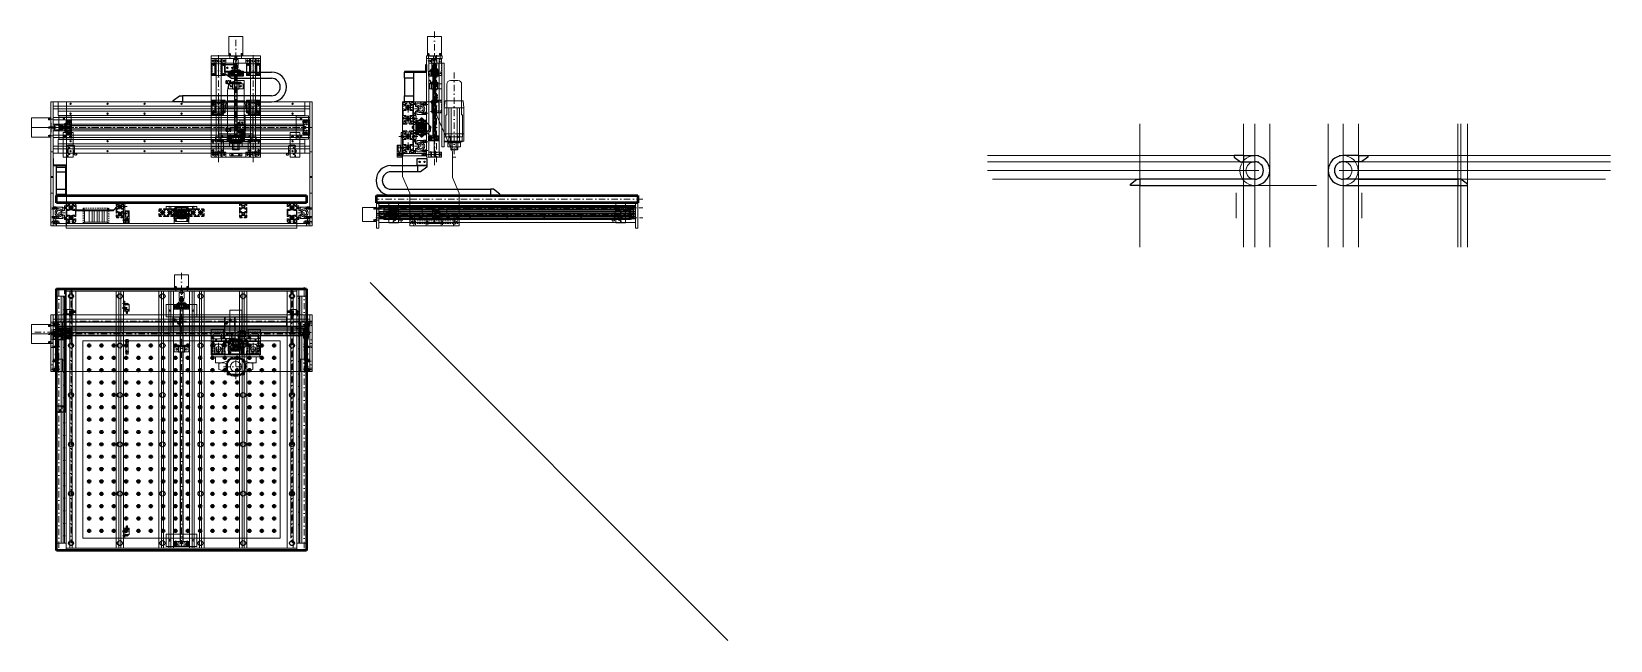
# Model space of a CAD drawing. Header units: millimetres. Extents: x -538 to 5863, y -404 to 2062.
import ezdxf

# ---------------------------------------------------------------- set-up
doc = ezdxf.new("R2010")
doc.units = ezdxf.units.MM
doc.linetypes.add('DASHDOTX2', pattern=[50.8, 25.4, -12.7, 0, -12.7])
doc.linetypes.add('DASHED2', pattern=[9.525, 6.35, -3.175])
doc.layers.get('0').update_dxf_attribs({"linetype": 'CONTINUOUS', "lineweight": 0, "true_color": 0xffffff})
for name, color, linetype, lineweight, true_color in [('ACCOUPLEMENT', 8, 'CONTINUOUS', 0, 0x7f7f7f), ('ALU_CHASSIS', 7, 'CONTINUOUS', 0, 0x000000), ('ALU_CURSEUR_X', 7, 'CONTINUOUS', 0, 0x000000), ('ALU_CURSEUR_Y', 7, 'CONTINUOUS', 0, 0x000000), ('ALU_CURSEUR_Z', 7, 'CONTINUOUS', 0, 0x000000), ('ALU_SOUTIEN_CABLES', 7, 'CONTINUOUS', 25, 0x000000), ('ALU_SUP_PAL', 7, 'CONTINUOUS', 0, 0x000000), ('ALU_X_A', 7, 'CONTINUOUS', 0, 0x000000), ('ALU_X_B', 7, 'CONTINUOUS', 0, 0x000000), ('ALU_Y', 7, 'CONTINUOUS', 0, 0x000000), ('ALU_Z_B', 7, 'CONTINUOUS', 0, 0x000000), ('ALU_Z_F', 7, 'CONTINUOUS', 0, 0x000000), ('ARBRE_DE_GUIDAGE', 4, 'CONTINUOUS', 0, 0x00ffff), ('ARBRE_DE_GUIDAGE_SUR_RAIL_1000', 4, 'CONTINUOUS', 0, 0x00ffff), ('axe', 1, 'DASHDOTX2', 0, 0xff0000), ('BAGUE', 9, 'CONTINUOUS', 0, 0xc0c0c0), ('BF10', 5, 'CONTINUOUS', 25, 0x0000ff), ('BK10', 5, 'CONTINUOUS', 25, 0x0000ff), ('BROCHE', 4, 'CONTINUOUS', 0, 0x00ffff), ('cacher', 3, 'DASHED2', 0, 0x00ff00), ('CHAINE', 2, 'CONTINUOUS', 25, 0xffff00), ('construction', 6, 'CONTINUOUS', 0, 0xff00ff), ('ECROU_KM0', 7, 'CONTINUOUS', 0, 0x000000), ('ECROU_RM1204', 11, 'CONTINUOUS', 25, 0xff557f), ('EQUER_CHAINE', 7, 'CONTINUOUS', 25, 0x000000), ('MARTYR', 20, 'CONTINUOUS', 50, 0xff5500), ('MARTYR fixation', 34, 'CONTINUOUS', 25, 0x904200), ('MARTYR2', 2, 'CONTINUOUS', 0, 0xffff00), ('MEMA_23', 7, 'CONTINUOUS', 0, 0x000000), ('motor', 4, 'CONTINUOUS', 0, 0x00ffff), ('PALIER_DOUILLE_20', 7, 'CONTINUOUS', 0, 0x000000), ('PALIER_DOUILLE_OUVERT_20', 7, 'CONTINUOUS', 0, 0x000000), ('PROFILE_ALU_30x60', 7, 'CONTINUOUS', 0, 0x000000), ('PROFILE_ALU_40x80', 7, 'CONTINUOUS', 0, 0x000000), ('PROFILE_ALU_45x90S', 7, 'CONTINUOUS', 0, 0x000000), ('ROULEMENT', 5, 'CONTINUOUS', 0, 0x0000ff), ('SUPP_BROCHE', 7, 'CONTINUOUS', 0, 0x000000), ('SUPPORT_ARBRE_20', 7, 'CONTINUOUS', 0, 0x000000), ('SWITCH', 7, 'CONTINUOUS', 0, 0x000000), ('VIS_A_BILLES', 2, 'CONTINUOUS', 25, 0xffff00)]:
    doc.layers.add(name, color=color, linetype=linetype, lineweight=lineweight, true_color=true_color)

msp = doc.modelspace()

# ---------------------------------------------------------------- linework, layer by layer
for p, q in [((1090, 1910.5), (1108, 1910.5)), ((1090, 1906.5), (1090, 1910.5)), ((1108, 1906.5), (1090, 1906.5)), ((1108, 1910.5), (1108, 1906.5)), ((1135, 1719.2), (1135, 1731.2)), ((1169, 1583.5), (1181, 1583.5))]:
    msp.add_line(p, q)
msp.add_circle((316, 1653.5), 5)
at = {"layer": 'ACCOUPLEMENT'}
for p, q in [((280, 1949), (300, 1949)), ((280, 1924), (280, 1949)), ((300, 1924), (280, 1924)), ((300, 1949), (300, 1924)), ((1085, 1949), (1105, 1949)), ((1085, 1924), (1085, 1949)), ((1105, 1924), (1085, 1924)), ((1105, 1949), (1105, 1924)), ((-445.5, 1663.5), (-445.5, 1683.5)), ((-445.5, 1683.5), (-420.5, 1683.5)), ((-420.5, 1683.5), (-420.5, 1663.5)), ((-420.5, 1663.5), (-445.5, 1663.5)), ((874.5, 1311.5), (874.5, 1331.5)), ((874.5, 1331.5), (899.5, 1331.5)), ((899.5, 1311.5), (874.5, 1311.5)), ((899.5, 1331.5), (899.5, 1311.5)), ((60, 1005.5), (80, 1005.5)), ((60, 980.5), (60, 1005.5)), ((80, 980.5), (60, 980.5)), ((80, 1005.5), (80, 980.5)), ((-445.5, 827), (-445.5, 847)), ((-445.5, 847), (-420.5, 847)), ((-420.5, 847), (-420.5, 827)), ((-420.5, 827), (-445.5, 827))]:
    msp.add_line(p, q, dxfattribs=at)
for centre in [(1043, 1673.5), (290, 785)]:
    msp.add_circle(centre, 10, dxfattribs=at)
at = {"layer": 'ALU_CHASSIS'}
for p, q in [((-398, 1368), (-398, 1265)), ((538, 1368), (-398, 1368)), ((-165, 1365), (-160, 1365)), ((-165, 1287), (-165, 1365)), ((-160, 1365), (-160, 1287)), ((538, 1265), (538, 1368)), ((860, 1265), (860, 1368)), ((860, 1368), (870, 1368)), ((870, 1368), (870, 1265)), ((910, 1365), (950, 1365)), ((910, 1287), (910, 1365)), ((950, 1365), (950, 1287)), ((1870, 1365), (1830, 1365)), ((1830, 1365), (1830, 1287)), ((1870, 1287), (1870, 1365)), ((1910, 1265), (1910, 1368)), ((1910, 1368), (1920, 1368)), ((1920, 1368), (1920, 1265)), ((-323, 1340), (-231, 1340)), ((-323, 1290), (-323, 1340)), ((-231, 1290), (-323, 1290)), ((-231, 1340), (-231, 1290)), ((-160, 1287), (-165, 1287)), ((950, 1287), (910, 1287)), ((1830, 1287), (1870, 1287)), ((-398, 1265), (538, 1265)), ((870, 1265), (860, 1265)), ((1920, 1265), (1910, 1265)), ((-398, 1010), (-398, 1020)), ((-398, 1020), (538, 1020)), ((538, 1010), (-398, 1010)), ((-165, 970), (-160, 970)), ((-165, 930), (-165, 970)), ((-160, 970), (-160, 930)), ((538, 1020), (538, 1010)), ((-160, 930), (-165, 930)), ((-160, 50), (-165, 50)), ((-165, 50), (-165, 10)), ((-165, 10), (-160, 10)), ((-160, 10), (-160, 50)), ((-398, -30), (538, -30)), ((-398, -40), (-398, -30)), ((538, -40), (-398, -40)), ((538, -30), (538, -40))]:
    msp.add_line(p, q, dxfattribs=at)
for centre, radius in [((-378, 1348), 6), ((-180, 1353), 6), ((46.4, 1345.1), 2.5), ((93.6, 1345.1), 2.5), ((320, 1353), 6), ((518, 1348), 6), ((920, 1353), 3), ((940, 1353), 3), ((1840, 1353), 3), ((1860, 1353), 3), ((-378, 1308), 6), ((-325.5, 1342.5), 1.5), ((-325.5, 1287.5), 1.5), ((-228.5, 1342.5), 1.5), ((-228.5, 1287.5), 1.5), ((-180, 1323), 6), ((-7, 1328.5), 6), ((23, 1328.5), 6), ((46.4, 1297.9), 2.5), ((70, 1321.5), 19.5), ((93.6, 1297.9), 2.5), ((117, 1328.5), 6), ((147, 1328.5), 6), ((320, 1323), 6), ((518, 1308), 6), ((936, 1324.5), 1.5), ((936, 1298.5), 1.5), ((1844, 1324.5), 1.5), ((1844, 1298.5), 1.5)]:
    msp.add_circle(centre, radius, dxfattribs=at)
at = {"layer": 'ALU_CURSEUR_X'}
for p, q in [((306, 1703.5), (326, 1703.5)), ((306, 1643.5), (306, 1703.5)), ((326, 1703.5), (326, 1643.5)), ((1028.5, 1643.5), (1028.5, 1703.5)), ((1028.5, 1703.5), (1063, 1703.5)), ((1063, 1703.5), (1063, 1643.5)), ((326, 1643.5), (306, 1643.5)), ((1063, 1643.5), (1028.5, 1643.5)), ((306, 851.5), (326, 851.5)), ((306, 817), (306, 851.5)), ((326, 851.5), (326, 817)), ((326, 817), (306, 817))]:
    msp.add_line(p, q, dxfattribs=at)
for centre, radius in [((316, 1693.5), 3), ((1043, 1673.5), 12.5), ((1035, 1687.4), 2.5), ((1051, 1687.4), 2.5), ((316, 1653.5), 3), ((1035, 1659.6), 2.5), ((1051, 1659.6), 2.5)]:
    msp.add_circle(centre, radius, dxfattribs=at)
at = {"layer": 'ALU_CURSEUR_Y'}
for p, q in [((40, 1336), (100, 1336)), ((40, 1285), (40, 1336)), ((100, 1285), (40, 1285)), ((100, 1336), (100, 1285)), ((1095, 1336), (1115, 1336)), ((1095, 1285), (1095, 1336)), ((1115, 1285), (1095, 1285)), ((1115, 1336), (1115, 1285)), ((40, 785), (100, 785)), ((40, 765), (40, 785)), ((100, 785), (100, 765)), ((100, 765), (40, 765))]:
    msp.add_line(p, q, dxfattribs=at)
for centre, radius in [((56.1, 1329.5), 2.5), ((56.1, 1313.5), 2.5), ((70, 1321.5), 12.5), ((83.9, 1329.5), 2.5), ((83.9, 1313.5), 2.5), ((50, 775), 3), ((90, 775), 3)]:
    msp.add_circle(centre, radius, dxfattribs=at)
at = {"layer": 'ALU_CURSEUR_Z'}
for p, q in [((260, 1850.5), (320, 1850.5)), ((260, 1830.5), (260, 1850.5)), ((320, 1830.5), (260, 1830.5)), ((320, 1850.5), (320, 1830.5)), ((1125, 1850.5), (1075, 1850.5)), ((1075, 1850.5), (1075, 1830.5)), ((1075, 1830.5), (1125, 1830.5)), ((1125, 1830.5), (1125, 1850.5)), ((260, 755), (260, 805)), ((260, 805), (320, 805)), ((320, 805), (320, 755)), ((320, 755), (260, 755))]:
    msp.add_line(p, q, dxfattribs=at)
for centre, radius in [((270, 1840.5), 3), ((310, 1840.5), 3), ((276.1, 793), 2.5), ((276.1, 777), 2.5), ((290, 785), 12.5), ((303.9, 793), 2.5), ((303.9, 777), 2.5)]:
    msp.add_circle(centre, radius, dxfattribs=at)
at = {"layer": 'ALU_SOUTIEN_CABLES'}
for p, q in [((-358, 1357.8), (-358, 1337.8)), ((-357, 1357.8), (-358, 1357.8)), ((-357, 1338.8), (-357, 1357.8)), ((-190.4, 1354.7), (-206.4, 1338.8)), ((-206, 1337.8), (-189.7, 1354)), ((-189.7, 1354), (-190.4, 1354.7)), ((-358, 1337.8), (-206, 1337.8)), ((-206.4, 1338.8), (-357, 1338.8))]:
    msp.add_line(p, q, dxfattribs=at)
at = {"layer": 'ALU_SUP_PAL'}
for p, q in [((-427, 1721), (-377, 1721)), ((-427, 1626), (-427, 1721)), ((-377, 1721), (-377, 1626)), ((534, 1721), (584, 1721)), ((534, 1626), (534, 1721)), ((584, 1721), (584, 1626)), ((1011, 1721), (1021, 1721)), ((1011, 1626), (1011, 1721)), ((1021, 1721), (1021, 1626)), ((-377, 1626), (-427, 1626)), ((584, 1626), (534, 1626)), ((1021, 1626), (1011, 1626)), ((8, 1353.5), (8, 1343.5)), ((8, 1353.5), (132, 1353.5)), ((132, 1353.5), (132, 1343.5)), ((923, 1353.5), (973, 1353.5)), ((923, 1343.5), (923, 1353.5)), ((973, 1353.5), (973, 1343.5)), ((1854, 1353.5), (1904, 1353.5)), ((1854, 1343.5), (1854, 1353.5)), ((1904, 1353.5), (1904, 1343.5)), ((8, 1343.5), (132, 1343.5)), ((122.5, 1343.5), (17.5, 1343.5)), ((973, 1343.5), (923, 1343.5)), ((1904, 1343.5), (1854, 1343.5)), ((8, 957), (132, 957)), ((8, 907), (8, 957)), ((132, 907), (8, 907)), ((132, 957), (132, 907)), ((-427, 869), (-377, 869)), ((-427, 859), (-427, 869)), ((-377, 859), (-427, 859)), ((-377, 869), (-377, 859)), ((534, 869), (584, 869)), ((534, 859), (534, 869)), ((584, 859), (534, 859)), ((584, 869), (584, 859)), ((8, 26), (132, 26)), ((8, -24), (8, 26)), ((132, 26), (132, -24)), ((132, -24), (8, -24))]:
    msp.add_line(p, q, dxfattribs=at)
for centre in [(-407, 1709.5), (-387, 1696.5), (554, 1709.5), (574, 1696.5), (-407, 1637.5), (-387, 1650.5), (554, 1637.5), (574, 1650.5), (23, 932), (47, 947), (93, 947), (117, 932), (23, 1), (117, 1), (47, -14), (93, -14)]:
    msp.add_circle(centre, 3, dxfattribs=at)
at = {"layer": 'ALU_X_A'}
for p, q in [((190, 1953.5), (390, 1953.5)), ((190, 1553.5), (190, 1953.5)), ((390, 1953.5), (390, 1553.5)), ((1063, 1953.5), (1073, 1953.5)), ((1063, 1553.5), (1063, 1953.5)), ((1073, 1953.5), (1073, 1553.5)), ((253.8, 1861.3), (253.8, 1854.3)), ((256.3, 1854.3), (256.3, 1861.3)), ((263.5, 1861.3), (263.5, 1854.3)), ((266, 1854.3), (266, 1861.3)), ((1135, 1733.5), (1135, 1733.5)), ((253.8, 1666.8), (253.8, 1659.8)), ((256.3, 1659.8), (256.3, 1666.8)), ((263.5, 1666.8), (263.5, 1659.8)), ((266, 1659.8), (266, 1666.8)), ((390, 1553.5), (190, 1553.5)), ((266, 1568), (314, 1568)), ((266, 1558), (266, 1568)), ((314, 1558), (266, 1558)), ((314, 1568), (314, 1558)), ((947, 1568), (1063, 1568)), ((947, 1558), (947, 1568)), ((1063, 1558), (947, 1558)), ((1063, 1568), (1063, 1558)), ((1073, 1553.5), (1063, 1553.5)), ((266, 933), (314, 933)), ((266, 817), (266, 933)), ((314, 933), (314, 817)), ((190, 817), (390, 817)), ((190, 807), (190, 817)), ((390, 807), (190, 807)), ((314, 817), (266, 817)), ((390, 817), (390, 807))]:
    msp.add_line(p, q, dxfattribs=at)
for centre, radius in [((197.5, 1943.5), 3), ((242.5, 1943.5), 3), ((337.5, 1943.5), 3), ((382.5, 1943.5), 3), ((256, 1915), 2.5), ((267, 1891), 2.5), ((276, 1915), 2.5), ((313, 1891), 2.5), ((197.5, 1767), 3), ((197.5, 1732), 3), ((232.5, 1767), 3), ((232.5, 1732), 3), ((347.5, 1767), 3), ((347.5, 1732), 3), ((382.5, 1767), 3), ((382.5, 1732), 3), ((316, 1693.5), 3), ((197.5, 1615), 3), ((232.5, 1615), 3), ((267, 1630), 2.5), ((313, 1630), 2.5), ((316, 1653.5), 3), ((347.5, 1615), 3), ((382.5, 1615), 3), ((197.5, 1580), 3), ((197.5, 1563.5), 3), ((232.5, 1580), 3), ((242.5, 1563.5), 3), ((276, 1563), 3), ((304, 1563), 3), ((337.5, 1563.5), 3), ((347.5, 1580), 3), ((382.5, 1580), 3), ((382.5, 1563.5), 3), ((210, 812), 2.5), ((250, 812), 2.5), ((330, 812), 2.5), ((370, 812), 2.5)]:
    msp.add_circle(centre, radius, dxfattribs=at)
for centre, start, end in [((255, 1861.3), 360, 180), ((264.8, 1861.3), 360, 180), ((255, 1854.3), 180, 360), ((264.8, 1854.3), 180, 360), ((255, 1666.8), 0, 180), ((264.8, 1666.8), 0, 180), ((255, 1659.8), 180, 0), ((264.8, 1659.8), 180, 0)]:
    msp.add_arc(centre, 1.25, start, end, dxfattribs=at)
at = {"layer": 'ALU_X_B'}
for p, q in [((190, 1953.5), (190, 1963.5)), ((190, 1963.5), (390, 1963.5)), ((390, 1953.5), (190, 1953.5)), ((390, 1963.5), (390, 1953.5)), ((1063, 1963.5), (1127.2, 1963.5)), ((1063, 1953.5), (1063, 1963.5)), ((1127.2, 1953.5), (1063, 1953.5)), ((1127.2, 1963.5), (1127.2, 1953.5)), ((190, 752.8), (190, 817)), ((190, 817), (390, 817)), ((390, 817), (390, 752.8)), ((390, 752.8), (190, 752.8))]:
    msp.add_line(p, q, dxfattribs=at)
for centre, radius in [((250, 812), 2.5), ((266.4, 808.6), 2.5), ((290, 785), 19.5), ((313.6, 808.6), 2.5), ((330, 812), 2.5), ((266.4, 761.4), 2.5), ((313.6, 761.4), 2.5)]:
    msp.add_circle(centre, radius, dxfattribs=at)
at = {"layer": 'ALU_Y'}
for p, q in [((-460, 1275), (-460, 1777)), ((-450, 1777), (-460, 1777)), ((-450, 1275), (-450, 1777)), ((590, 1777), (600, 1777)), ((590, 1275), (590, 1777)), ((600, 1275), (600, 1777)), ((1080.9, 1777), (966, 1777)), ((966, 1475.3), (966, 1777)), ((1168, 1575), (1080.9, 1777)), ((-410, 1653.8), (-370, 1653.8)), ((-410, 1553.5), (-410, 1653.8)), ((-370, 1653.8), (-370, 1553.5)), ((550, 1653.8), (510, 1653.8)), ((510, 1653.8), (510, 1553.5)), ((550, 1553.5), (550, 1653.8)), ((961, 1653.8), (966, 1653.8)), ((961, 1553.5), (961, 1653.8)), ((966, 1653.8), (966, 1553.5)), ((-460, 1575), (-450, 1575)), ((-370, 1553.5), (-410, 1553.5)), ((510, 1553.5), (550, 1553.5)), ((590, 1575), (600, 1575)), ((966, 1553.5), (961, 1553.5)), ((1168, 1470.6), (1168, 1575)), ((966, 1475.3), (995, 1408)), ((-460, 1470.6), (-450, 1470.6)), ((590, 1470.6), (600, 1470.6)), ((1195, 1408), (1168, 1470.6)), ((-460, 1408), (-450, 1408)), ((590, 1408), (600, 1408)), ((995, 1408), (995, 1275)), ((1195, 1275), (1195, 1408)), ((-450, 1295), (-430, 1295)), ((-450, 1285), (-450, 1295)), ((590, 1285), (-450, 1285)), ((-430, 1285), (-450, 1285)), ((-430, 1295), (-430, 1285)), ((-156.5, 1305), (-146.5, 1305)), ((-156.5, 1285), (-156.5, 1305)), ((-146.5, 1285), (-156.5, 1285)), ((-146.5, 1305), (-146.5, 1285)), ((570, 1295), (590, 1295)), ((570, 1285), (570, 1295)), ((590, 1285), (570, 1285)), ((590, 1305), (590, 1285)), ((1065, 1305), (1125, 1305)), ((1065, 1285), (1065, 1305)), ((1125, 1285), (1065, 1285)), ((1125, 1305), (1125, 1285)), ((-460, 1275), (-450, 1275)), ((-450, 1275), (590, 1275)), ((600, 1275), (590, 1275)), ((995, 1275), (1195, 1275)), ((-460, 914), (-460, 685)), ((-460, 914), (-450, 914)), ((-450, 914), (-450, 685)), ((-410, 919), (-370, 919)), ((-410, 914), (-410, 919)), ((-370, 914), (-410, 914)), ((-370, 919), (-370, 914)), ((550, 919), (510, 919)), ((510, 919), (510, 914)), ((510, 914), (550, 914)), ((550, 914), (550, 919)), ((590, 685), (590, 914)), ((590, 914), (600, 914)), ((590, 912), (590, 685)), ((600, 914), (600, 685)), ((-450, 885), (590, 885)), ((-430, 885), (-430, 685)), ((570, 885), (570, 685)), ((590, 885), (590, 685)), ((-460, 799.1), (-450, 799.1)), ((-156.5, 815), (-146.5, 815)), ((-156.5, 755), (-156.5, 815)), ((-146.5, 815), (-146.5, 755)), ((590, 799.1), (600, 799.1)), ((-460, 712), (-450, 712)), ((-146.5, 755), (-156.5, 755)), ((590, 712), (600, 712)), ((-450, 685), (-460, 685)), ((590, 685), (-450, 685)), ((600, 685), (590, 685))]:
    msp.add_line(p, q, dxfattribs=at)
for centre, radius in [((988.5, 1754.5), 6), ((988.5, 1709.5), 6), ((1009.7, 1673.5), 2.5), ((1043, 1673.5), 13), ((1043, 1706.8), 2.5), ((1076.3, 1673.5), 2.5), ((-400, 1637.5), 3), ((-380, 1637.5), 3), ((520, 1637.5), 3), ((540, 1637.5), 3), ((988.5, 1637.5), 6), ((1043, 1640.2), 2.5), ((-384, 1591), 1.5), ((-384, 1565), 1.5), ((524, 1591), 1.5), ((524, 1565), 1.5), ((988.5, 1592.5), 6), ((1002.5, 1345.5), 3), ((1037.5, 1345.5), 3), ((1152.5, 1345.5), 3), ((1187.5, 1345.5), 3), ((1002.5, 1310.5), 3), ((1005, 1290), 3), ((1037.5, 1310.5), 3), ((1095, 1290), 3), ((1152.5, 1310.5), 3), ((1185, 1290), 3), ((1187.5, 1310.5), 3), ((-440, 865), 3), ((580, 865), 3), ((-440, 815), 3), ((-151.5, 805), 2), ((50, 775), 3), ((90, 775), 3), ((580, 815), 3), ((-440, 755), 3), ((-440, 705), 3), ((-151.5, 765), 2), ((580, 755), 3), ((580, 705), 3)]:
    msp.add_circle(centre, radius, dxfattribs=at)
at = {"layer": 'ALU_Z_B'}
for p, q in [((190, 1933.5), (390, 1933.5)), ((190, 1595.5), (190, 1933.5)), ((390, 1933.5), (390, 1595.5)), ((1125, 1933.5), (1135, 1933.5)), ((1125, 1595.5), (1125, 1933.5)), ((1135, 1933.5), (1135, 1595.5)), ((190, 1595.5), (390, 1595.5)), ((1135, 1595.5), (1125, 1595.5)), ((193, 755), (387, 755)), ((193, 745), (193, 755)), ((387, 745), (193, 745)), ((387, 755), (387, 745))]:
    msp.add_line(p, q, dxfattribs=at)
for centre in [(200, 1928.5), (240, 1928.5), (340, 1928.5), (380, 1928.5), (200, 1888.5), (240, 1888.5), (340, 1888.5), (380, 1888.5), (270, 1840.5), (310, 1840.5), (200, 1778.5), (200, 1738.5), (240, 1778.5), (240, 1738.5), (340, 1778.5), (340, 1738.5), (380, 1778.5), (380, 1738.5), (227.5, 1625.3), (352.5, 1625.3)]:
    msp.add_circle(centre, 3, dxfattribs=at)
at = {"layer": 'ALU_Z_F'}
for p, q in [((590, 1697.5), (590, 1647.5)), ((1073, 1563.5), (1123, 1563.5)), ((1073, 1553.5), (1073, 1563.5)), ((1123, 1553.5), (1073, 1553.5)), ((1123, 1563.5), (1123, 1553.5))]:
    msp.add_line(p, q, dxfattribs=at)
at = {"layer": 'ARBRE_DE_GUIDAGE'}
for p, q in [((210, 1953.5), (230, 1953.5)), ((210, 1553.5), (210, 1953.5)), ((230, 1953.5), (230, 1553.5)), ((350, 1953.5), (370, 1953.5)), ((350, 1553.5), (350, 1953.5)), ((370, 1953.5), (370, 1553.5)), ((1094, 1953.5), (1114, 1953.5)), ((1094, 1553.5), (1094, 1953.5)), ((1114, 1953.5), (1114, 1553.5)), ((210, 1553.5), (230, 1553.5)), ((350, 1553.5), (370, 1553.5)), ((1094, 1553.5), (1114, 1553.5))]:
    msp.add_line(p, q, dxfattribs=at)
for centre in [(220, 776), (360, 776)]:
    msp.add_circle(centre, 10, dxfattribs=at)
at = {"layer": 'ARBRE_DE_GUIDAGE_SUR_RAIL_1000'}
for p, q in [((-430, 1777), (570, 1777)), ((-430, 1777), (-430, 1722)), ((570, 1759.5), (-430, 1759.5)), ((-430, 1739.5), (570, 1739.5)), ((570, 1777), (570, 1722)), ((1011.5, 1777), (1011, 1776.5)), ((1011, 1776.5), (1011, 1722.5)), ((1017.5, 1777), (1011.5, 1777)), ((1017.5, 1777), (1018, 1776.5)), ((1018, 1759), (1018, 1776.5)), ((1018, 1759), (1022.5, 1759)), ((1018, 1740), (1022.5, 1740)), ((1018, 1740), (1018, 1722.5)), ((1022.5, 1759), (1023, 1758.5)), ((1022.5, 1740), (1023, 1740.5)), ((1023, 1758.5), (1023, 1757.4)), ((1023, 1757.4), (1030.7, 1753.2)), ((1023, 1741.6), (1030.7, 1745.8)), ((1023, 1740.5), (1023, 1741.6)), ((570, 1722), (-430, 1722)), ((1011.5, 1722), (1011, 1722.5)), ((1017.5, 1722), (1011.5, 1722)), ((1017.5, 1722), (1018, 1722.5)), ((-430, 1625), (570, 1625)), ((-430, 1625), (-430, 1570)), ((570, 1607.5), (-430, 1607.5)), ((570, 1625), (570, 1570)), ((1011.5, 1625), (1011, 1624.5)), ((1011, 1624.5), (1011, 1570.5)), ((1017.5, 1625), (1011.5, 1625)), ((1017.5, 1625), (1018, 1624.5)), ((1018, 1607), (1018, 1624.5)), ((1018, 1607), (1022.5, 1607)), ((1022.5, 1607), (1023, 1606.5)), ((1023, 1606.5), (1023, 1605.4)), ((1023, 1605.4), (1030.7, 1601.2)), ((-430, 1587.5), (570, 1587.5)), ((570, 1570), (-430, 1570)), ((1011.5, 1570), (1011, 1570.5)), ((1017.5, 1570), (1011.5, 1570)), ((1017.5, 1570), (1018, 1570.5)), ((1018, 1588), (1022.5, 1588)), ((1018, 1588), (1018, 1570.5)), ((1022.5, 1588), (1023, 1588.5)), ((1023, 1589.6), (1030.7, 1593.8)), ((1023, 1588.5), (1023, 1589.6)), ((-404.5, 1355.5), (-405, 1355)), ((-405, 1337.5), (-405, 1355)), ((-404.5, 1355.5), (-398.5, 1355.5)), ((-398.5, 1355.5), (-398, 1355)), ((-398, 1301), (-398, 1355)), ((538.5, 1355.5), (538, 1355)), ((538, 1301), (538, 1355)), ((544.5, 1355.5), (538.5, 1355.5)), ((544.5, 1355.5), (545, 1355)), ((545, 1337.5), (545, 1355)), ((890, 1355.5), (1890, 1355.5)), ((890, 1300.5), (890, 1355.5)), ((1890, 1300.5), (1890, 1355.5)), ((-410, 1335.9), (-417.7, 1331.7)), ((-410, 1320.1), (-417.7, 1324.3)), ((-409.5, 1337.5), (-410, 1337)), ((-410, 1337), (-410, 1335.9)), ((-410, 1319), (-410, 1320.1)), ((-409.5, 1318.5), (-410, 1319)), ((-405, 1337.5), (-409.5, 1337.5)), ((-405, 1318.5), (-409.5, 1318.5)), ((-405, 1318.5), (-405, 1301)), ((-404.5, 1300.5), (-405, 1301)), ((-404.5, 1300.5), (-398.5, 1300.5)), ((-398.5, 1300.5), (-398, 1301)), ((538.5, 1300.5), (538, 1301)), ((544.5, 1300.5), (538.5, 1300.5)), ((544.5, 1300.5), (545, 1301)), ((545, 1337.5), (549.5, 1337.5)), ((545, 1318.5), (549.5, 1318.5)), ((545, 1318.5), (545, 1301)), ((549.5, 1337.5), (550, 1337)), ((549.5, 1318.5), (550, 1319)), ((550, 1337), (550, 1335.9)), ((550, 1335.9), (557.7, 1331.7)), ((550, 1320.1), (557.7, 1324.3)), ((550, 1319), (550, 1320.1)), ((1890, 1338), (890, 1338)), ((890, 1318), (1890, 1318)), ((1890, 1300.5), (890, 1300.5)), ((-437, -10), (-437, 990)), ((-398, 990), (-437, 990)), ((-417.7, -10), (-417.7, 990)), ((-410, 990), (-410, -10)), ((-405, 990), (-405, -10)), ((-398, 990), (-398, -10)), ((538, 990), (577, 990)), ((538, 990), (538, -10)), ((545, 990), (545, -10)), ((550, 990), (550, -10)), ((557.7, -10), (557.7, 990)), ((577, -10), (577, 990)), ((-430, 867), (-430, 830)), ((-430, 867), (570, 867)), ((-430, 862), (570, 862)), ((-430, 857), (570, 857)), ((570, 849.3), (-430, 849.3)), ((570, 867), (570, 830)), ((570, 830), (-430, 830)), ((-398, -10), (-437, -10)), ((538, -10), (577, -10))]:
    msp.add_line(p, q, dxfattribs=at)
for centre, radius in [((-380, 1769.5), 2.75), ((-380, 1729.5), 2.75), ((-230, 1769.5), 2.75), ((-230, 1729.5), 2.75), ((-80, 1769.5), 2.75), ((-80, 1729.5), 2.75), ((70, 1769.5), 2.75), ((70, 1729.5), 2.75), ((220, 1769.5), 2.75), ((220, 1729.5), 2.75), ((370, 1769.5), 2.75), ((370, 1729.5), 2.75), ((520, 1769.5), 2.75), ((520, 1729.5), 2.75), ((1040, 1749.5), 10), ((-380, 1617.5), 2.75), ((-230, 1617.5), 2.75), ((-80, 1617.5), 2.75), ((70, 1617.5), 2.75), ((220, 1617.5), 2.75), ((370, 1617.5), 2.75), ((520, 1617.5), 2.75), ((1040, 1597.5), 10), ((-380, 1577.5), 2.75), ((-230, 1577.5), 2.75), ((-80, 1577.5), 2.75), ((70, 1577.5), 2.75), ((220, 1577.5), 2.75), ((370, 1577.5), 2.75), ((520, 1577.5), 2.75), ((940, 1348), 2.75), ((1090, 1348), 2.75), ((1240, 1348), 2.75), ((1390, 1348), 2.75), ((1540, 1348), 2.75), ((1690, 1348), 2.75), ((1840, 1348), 2.75), ((-427, 1328), 10), ((567, 1328), 10), ((940, 1308), 2.75), ((1090, 1308), 2.75), ((1240, 1308), 2.75), ((1390, 1308), 2.75), ((1540, 1308), 2.75), ((1690, 1308), 2.75), ((1840, 1308), 2.75)]:
    msp.add_circle(centre, radius, dxfattribs=at)
at = {"layer": 'axe'}
for p, q in [((1095, 2061.9), (1095, 1969)), ((290, 2028.4), (290, 1935.5)), ((195, 1943.5), (245, 1943.5)), ((195, 1928.5), (205, 1928.5)), ((197.5, 1938.5), (197.5, 1948.5)), ((200, 1923.5), (200, 1933.5)), ((220, 1533.2), (220, 1982.5)), ((220, 1926.1), (220, 1956.1)), ((220, 1941.3), (220, 1876)), ((235, 1928.5), (245, 1928.5)), ((240, 1923.5), (240, 1933.5)), ((242.5, 1938.5), (242.5, 1948.5)), ((266.4, 1973.5), (266.4, 1953.5)), ((290, 1610), (290, 1941)), ((313.6, 1973.5), (313.6, 1953.5)), ((335, 1943.5), (385, 1943.5)), ((335, 1928.5), (345, 1928.5)), ((337.5, 1938.5), (337.5, 1948.5)), ((340, 1923.5), (340, 1933.5)), ((360, 1533.2), (360, 1982.5)), ((360, 1926.1), (360, 1956.1)), ((360, 1941.3), (360, 1876)), ((375, 1928.5), (385, 1928.5)), ((380, 1923.5), (380, 1933.5)), ((382.5, 1938.5), (382.5, 1948.5)), ((1068, 1943.5), (1098, 1943.5)), ((1071.4, 1973.5), (1071.4, 1953.5)), ((1095, 1554.5), (1095, 1974.5)), ((1095, 1521), (1095, 1941)), ((1104, 1533.2), (1104, 1982.5)), ((1104, 1925), (1104, 1895)), ((1118.6, 1973.5), (1118.6, 1953.5)), ((195, 1888.5), (205, 1888.5)), ((200, 1883.5), (200, 1893.5)), ((235, 1888.5), (245, 1888.5)), ((240, 1883.5), (240, 1893.5)), ((276.1, 1859.9), (276.1, 1847.9)), ((277.3, 1911), (277.3, 1876)), ((302.7, 1911), (302.7, 1876)), ((303.9, 1858.6), (303.9, 1848.3)), ((335, 1888.5), (345, 1888.5)), ((340, 1883.5), (340, 1893.5)), ((375, 1888.5), (385, 1888.5)), ((380, 1883.5), (380, 1893.5)), ((1117, 1891), (1068, 1891)), ((1117, 1891), (1068, 1891)), ((1117, 1891), (1068, 1891)), ((1117, 1891), (1068, 1891)), ((1079, 1895), (1129, 1895)), ((1082.3, 1911), (1082.3, 1876)), ((1082.3, 1911), (1082.3, 1876)), ((1087, 1859.4), (1087, 1847.5)), ((1087.2, 1895), (1127.2, 1895)), ((1103, 1859.4), (1103, 1847.5)), ((1104, 1839.6), (1104, 1908)), ((1107.7, 1911), (1107.7, 1876)), ((1107.7, 1911), (1107.7, 1876)), ((1175.5, 1896.8), (1175.5, 1553.5)), ((245.4, 1749.5), (182.4, 1749.5)), ((192.5, 1767), (202.5, 1767)), ((192.5, 1732), (202.5, 1732)), ((195, 1778.5), (205, 1778.5)), ((195, 1738.5), (205, 1738.5)), ((197.5, 1772), (197.5, 1762)), ((197.5, 1737), (197.5, 1727)), ((200, 1773.5), (200, 1783.5)), ((200, 1733.5), (200, 1743.5)), ((220, 1791.3), (220, 1726)), ((227.5, 1767), (237.5, 1767)), ((227.5, 1732), (237.5, 1732)), ((232.5, 1772), (232.5, 1762)), ((232.5, 1737), (232.5, 1727)), ((235, 1778.5), (245, 1778.5)), ((235, 1738.5), (245, 1738.5)), ((240, 1773.5), (240, 1783.5)), ((240, 1733.5), (240, 1743.5)), ((395.4, 1749.5), (332.4, 1749.5)), ((335, 1778.5), (345, 1778.5)), ((335, 1738.5), (345, 1738.5)), ((340, 1773.5), (340, 1783.5)), ((340, 1733.5), (340, 1743.5)), ((342.5, 1767), (352.5, 1767)), ((342.5, 1732), (352.5, 1732)), ((347.5, 1772), (347.5, 1762)), ((347.5, 1737), (347.5, 1727)), ((360, 1791.3), (360, 1726)), ((375, 1778.5), (385, 1778.5)), ((375, 1738.5), (385, 1738.5)), ((377.5, 1767), (387.5, 1767)), ((377.5, 1732), (387.5, 1732)), ((380, 1773.5), (380, 1783.5)), ((380, 1733.5), (380, 1743.5)), ((382.5, 1772), (382.5, 1762)), ((382.5, 1737), (382.5, 1727)), ((1008.5, 1754.5), (968.5, 1754.5)), ((988.5, 1734.5), (988.5, 1774.5)), ((988.5, 1689.5), (988.5, 1729.5)), ((1009.5, 1769.5), (1019.5, 1769.5)), ((1009.5, 1729.5), (1019.5, 1729.5)), ((1015, 1749.5), (1065, 1749.5)), ((1040, 1774.5), (1040, 1724.5)), ((1068.1, 1767), (1043.2, 1767)), ((1068.1, 1732), (1043.2, 1732)), ((1079, 1778.5), (1129, 1778.5)), ((1079, 1738.5), (1129, 1738.5)), ((1087.2, 1778.5), (1127.2, 1778.5)), ((1104, 1723.1), (1104, 1791.5)), ((-498.1, 1673.5), (587.5, 1673.5)), ((-490.9, 1673.5), (-398, 1673.5)), ((-470, 1706.8), (-450, 1706.8)), ((-470, 1673.5), (-450, 1673.5)), ((600, 1673.5), (-420, 1673.5)), ((-407, 1686.2), (-372, 1686.2)), ((297.9, 1687.4), (308.2, 1687.4)), ((559, 1696.5), (589, 1696.5)), ((559, 1673.5), (589, 1673.5)), ((1026.8, 1709.5), (968.5, 1709.5)), ((1006, 1709.5), (1026, 1709.5)), ((1013.2, 1670), (1006.1, 1677)), ((1006.1, 1670), (1013.2, 1677)), ((1065, 1696.5), (1008.1, 1696.5)), ((1074.6, 1641.9), (1009.1, 1707.4)), ((1018, 1673.5), (1068, 1673.5)), ((1023, 1673.5), (1063, 1673.5)), ((1025.3, 1655.8), (1060.7, 1691.2)), ((1025.3, 1686.2), (1035.3, 1686.2)), ((1030.3, 1691.2), (1030.3, 1681.2)), ((1030.3, 1665.8), (1030.3, 1655.8)), ((1032, 1687.4), (1038, 1687.4)), ((1032, 1687.4), (1038, 1687.4)), ((1033, 1673.5), (1053, 1673.5)), ((1033, 1673.5), (1053, 1673.5)), ((1035, 1684.4), (1035, 1690.4)), ((1035, 1684.4), (1035, 1690.4)), ((1046.5, 1703.3), (1039.5, 1710.4)), ((1039.5, 1703.3), (1046.5, 1710.4)), ((1043, 1633.5), (1043, 1713.5)), ((1043, 1713.5), (1043, 1633.5)), ((1043, 1698.5), (1043, 1648.5)), ((1043, 1698.5), (1043, 1648.5)), ((1043, 1693.5), (1043, 1653.5)), ((1043, 1663.5), (1043, 1683.5)), ((1043, 1683.5), (1043, 1663.5)), ((1048, 1687.4), (1054, 1687.4)), ((1048, 1687.4), (1054, 1687.4)), ((1050.7, 1686.2), (1060.7, 1686.2)), ((1051, 1684.4), (1051, 1690.4)), ((1051, 1684.4), (1051, 1690.4)), ((1055.7, 1691.2), (1055.7, 1681.2)), ((1055.7, 1665.8), (1055.7, 1655.8)), ((1079.9, 1670), (1072.8, 1677)), ((1072.8, 1670), (1079.9, 1677)), ((-470, 1640.2), (-450, 1640.2)), ((-407, 1660.8), (-372, 1660.8)), ((-405, 1637.5), (-395, 1637.5)), ((-400, 1632.5), (-400, 1642.5)), ((-385, 1637.5), (-375, 1637.5)), ((-380, 1632.5), (-380, 1642.5)), ((192.5, 1615), (202.5, 1615)), ((197.5, 1620), (197.5, 1610)), ((227.5, 1615), (237.5, 1615)), ((232.5, 1620), (232.5, 1610)), ((267, 1645), (267, 1615)), ((290, 1645), (290, 1615)), ((296.6, 1659.6), (308.6, 1659.6)), ((313, 1645), (313, 1615)), ((342.5, 1615), (352.5, 1615)), ((347.5, 1620), (347.5, 1610)), ((377.5, 1615), (387.5, 1615)), ((382.5, 1620), (382.5, 1610)), ((525, 1637.5), (515, 1637.5)), ((520, 1632.5), (520, 1642.5)), ((545, 1637.5), (535, 1637.5)), ((540, 1632.5), (540, 1642.5)), ((559, 1650.5), (589, 1650.5)), ((951, 1637.5), (971, 1637.5)), ((968.5, 1637.5), (1027.3, 1637.5)), ((988.5, 1657.5), (988.5, 1617.5)), ((988.5, 1612.5), (988.5, 1572.5)), ((1006, 1637.5), (1026, 1637.5)), ((1006.7, 1650.5), (1065, 1650.5)), ((1009.5, 1617.5), (1019.5, 1617.5)), ((1067, 1650.5), (1018, 1650.5)), ((1025.3, 1660.8), (1035.3, 1660.8)), ((1032, 1659.6), (1038, 1659.6)), ((1032, 1659.6), (1038, 1659.6)), ((1035, 1656.6), (1035, 1662.6)), ((1035, 1656.6), (1035, 1662.6)), ((1046.5, 1636.6), (1039.5, 1643.7)), ((1039.5, 1636.6), (1046.5, 1643.7)), ((1040, 1622.5), (1040, 1572.5)), ((1068.1, 1615), (1043.2, 1615)), ((1048, 1659.6), (1054, 1659.6)), ((1048, 1659.6), (1054, 1659.6)), ((1050.7, 1660.8), (1060.7, 1660.8)), ((1051, 1656.6), (1051, 1662.6)), ((1051, 1656.6), (1051, 1662.6)), ((1115.9, 1630), (1067.5, 1630)), ((1080, 1644.1), (1080, 1616.1)), ((-386.5, 1591), (-381.5, 1591)), ((-386.5, 1565), (-381.5, 1565)), ((-384, 1588.5), (-384, 1593.5)), ((-384, 1562.5), (-384, 1567.5)), ((245.4, 1597.5), (182.4, 1597.5)), ((192.5, 1580), (202.5, 1580)), ((195, 1563.5), (245, 1563.5)), ((197.5, 1585), (197.5, 1575)), ((197.5, 1558.5), (197.5, 1568.5)), ((220, 1546.1), (220, 1576.1)), ((227.5, 1580), (237.5, 1580)), ((232.5, 1585), (232.5, 1575)), ((242.5, 1558.5), (242.5, 1568.5)), ((271, 1563), (281, 1563)), ((276, 1568), (276, 1558)), ((299, 1563), (309, 1563)), ((304, 1568), (304, 1558)), ((395.4, 1597.5), (332.4, 1597.5)), ((335, 1563.5), (385, 1563.5)), ((337.5, 1558.5), (337.5, 1568.5)), ((342.5, 1580), (352.5, 1580)), ((347.5, 1585), (347.5, 1575)), ((360, 1546.1), (360, 1576.1)), ((377.5, 1580), (387.5, 1580)), ((382.5, 1585), (382.5, 1575)), ((382.5, 1558.5), (382.5, 1568.5)), ((526.5, 1591), (521.5, 1591)), ((526.5, 1565), (521.5, 1565)), ((524, 1588.5), (524, 1593.5)), ((524, 1562.5), (524, 1567.5)), ((951, 1591), (971, 1591)), ((951, 1565), (971, 1565)), ((968.5, 1592.5), (1008.5, 1592.5)), ((1009.5, 1577.5), (1019.5, 1577.5)), ((1015, 1597.5), (1065, 1597.5)), ((1043, 1563), (1083, 1563)), ((1068.1, 1580), (1043.2, 1580)), ((1068.1, 1563), (1043.2, 1563)), ((1115.9, 1563.5), (1067.5, 1563.5)), ((1068, 1563.5), (1098, 1563.5)), ((1080, 1577.6), (1080, 1549.6)), ((1099, 1578.5), (1099, 1548.5)), ((-455.1, 1345.5), (-430.2, 1345.5)), ((-427, 1303), (-427, 1353)), ((-395, 1348), (-415, 1348)), ((-388, 1348), (-368, 1348)), ((-378, 1358), (-378, 1338)), ((-170, 1353), (-190, 1353)), ((-180, 1343), (-180, 1363)), ((-170, 1353), (-150, 1353)), ((23, 1318.5), (23, 1358.8)), ((51.4, 1345.1), (41.4, 1345.1)), ((46.4, 1350.1), (46.4, 1340.1)), ((47, 1300.6), (47, 1349)), ((47, 1348.5), (47, 1299.5)), ((47, 1299.5), (47, 1348.5)), ((70, 1346.5), (70, 1296.5)), ((98.6, 1345.1), (88.6, 1345.1)), ((93, 1300.6), (93, 1349)), ((93, 1299.5), (93, 1348.5)), ((93.6, 1350.1), (93.6, 1340.1)), ((117, 1318.5), (117, 1358.8)), ((528, 1348), (508, 1348)), ((518, 1358), (518, 1338)), ((535, 1348), (555, 1348)), ((567, 1303), (567, 1353)), ((595.1, 1345.5), (570.2, 1345.5)), ((850, 1345.1), (870, 1345.1)), ((855.2, 1348), (1940, 1348)), ((1940, 1383), (856.3, 1383)), ((933, 1299.5), (933, 1348.5)), ((1007.5, 1345.5), (997.5, 1345.5)), ((1002.5, 1340.5), (1002.5, 1350.5)), ((1042.5, 1345.5), (1032.5, 1345.5)), ((1037.5, 1340.5), (1037.5, 1350.5)), ((1157.5, 1345.5), (1147.5, 1345.5)), ((1152.5, 1340.5), (1152.5, 1350.5)), ((1192.5, 1345.5), (1182.5, 1345.5)), ((1187.5, 1340.5), (1187.5, 1350.5)), ((1847, 1299.5), (1847, 1348.5)), ((1894, 1300.6), (1894, 1349)), ((-423.1, 1290), (-468.2, 1290)), ((-455.1, 1310.5), (-430.2, 1310.5)), ((-402, 1328), (-452, 1328)), ((-440, 1311.9), (-440, 1266.8)), ((-395, 1308), (-415, 1308)), ((-388, 1308), (-368, 1308)), ((-378, 1318), (-378, 1298)), ((-170, 1323), (-190, 1323)), ((-180, 1313), (-180, 1333)), ((-170, 1324.5), (-150, 1324.5)), ((-170, 1298.5), (-150, 1298.5)), ((3, 1328.5), (-17, 1328.5)), ((-7, 1318.5), (-7, 1338.5)), ((33, 1328.5), (13, 1328.5)), ((30, 1321.5), (110, 1321.5)), ((110, 1321.5), (30, 1321.5)), ((51.4, 1297.9), (41.4, 1297.9)), ((95, 1321.5), (45, 1321.5)), ((46.4, 1302.9), (46.4, 1292.9)), ((90, 1321.5), (50, 1321.5)), ((62.3, 1334.2), (52.3, 1334.2)), ((62.3, 1308.8), (52.3, 1308.8)), ((53.1, 1329.5), (59.1, 1329.5)), ((53.1, 1313.5), (59.1, 1313.5)), ((56.1, 1332.5), (56.1, 1326.5)), ((56.1, 1316.5), (56.1, 1310.5)), ((57.3, 1339.2), (57.3, 1329.2)), ((57.3, 1313.8), (57.3, 1303.8)), ((80, 1321.5), (60, 1321.5)), ((70, 1341.5), (70, 1301.5)), ((70, 1331.5), (70, 1311.5)), ((87.7, 1334.2), (77.7, 1334.2)), ((87.7, 1308.8), (77.7, 1308.8)), ((80.9, 1329.5), (86.9, 1329.5)), ((80.9, 1313.5), (86.9, 1313.5)), ((82.7, 1339.2), (82.7, 1329.2)), ((82.7, 1313.8), (82.7, 1303.8)), ((83.9, 1332.5), (83.9, 1326.5)), ((83.9, 1316.5), (83.9, 1310.5)), ((98.6, 1297.9), (88.6, 1297.9)), ((93.6, 1302.9), (93.6, 1292.9)), ((107, 1328.5), (127, 1328.5)), ((137, 1328.5), (157, 1328.5)), ((147, 1318.5), (147, 1338.5)), ((528, 1308), (508, 1308)), ((518, 1318), (518, 1298)), ((535, 1308), (555, 1308)), ((542, 1328), (592, 1328)), ((563.1, 1290), (608.2, 1290)), ((595.1, 1310.5), (570.2, 1310.5)), ((580, 1311.9), (580, 1266.8)), ((850, 1297.9), (870, 1297.9)), ((857.1, 1308), (1940, 1308)), ((859.8, 1343), (1893.8, 1343)), ((1903, 1321.5), (883, 1321.5)), ((913, 1334.2), (948, 1334.2)), ((913, 1308.8), (948, 1308.8)), ((933.5, 1324.5), (938.5, 1324.5)), ((933.5, 1298.5), (938.5, 1298.5)), ((936, 1322), (936, 1327)), ((936, 1296), (936, 1301)), ((989.6, 1343), (1052.6, 1343)), ((1007.5, 1310.5), (997.5, 1310.5)), ((1002.5, 1305.5), (1002.5, 1315.5)), ((1015, 1311.9), (1015, 1266.8)), ((1042.5, 1310.5), (1032.5, 1310.5)), ((1037.5, 1305.5), (1037.5, 1315.5)), ((1065, 1311.9), (1065, 1266.8)), ((1085.6, 1307.6), (1097.6, 1307.6)), ((1086.9, 1335.4), (1097.2, 1335.4)), ((1125, 1311.9), (1125, 1266.8)), ((1139.6, 1343), (1202.6, 1343)), ((1157.5, 1310.5), (1147.5, 1310.5)), ((1152.5, 1305.5), (1152.5, 1315.5)), ((1175, 1311.9), (1175, 1266.8)), ((1192.5, 1310.5), (1182.5, 1310.5)), ((1187.5, 1305.5), (1187.5, 1315.5)), ((1846.5, 1324.5), (1841.5, 1324.5)), ((1846.5, 1298.5), (1841.5, 1298.5)), ((1844, 1322), (1844, 1327)), ((1844, 1296), (1844, 1301)), ((1859.9, 1336.5), (1887.9, 1336.5)), ((46.4, 1030), (46.4, 1010)), ((70, 1084.9), (70, 992)), ((93.6, 1030), (93.6, 1010)), ((567, -30.2), (567, 1035.2)), ((-427, -28.7), (-427, 1024.1)), ((-405, 1024.1), (-405, -4.6)), ((-378, 1022.6), (-378, -9.4)), ((-375, 1018.3), (-375, 2.5)), ((57.3, 967), (57.3, 932)), ((70, -23), (70, 997)), ((82.7, 967), (82.7, 932)), ((515, 1019.7), (515, -4.6)), ((518, 1022.6), (518, -9.4)), ((545, 1018.3), (545, 2.5)), ((-400, 909), (-400, 929)), ((-384, 909), (-384, 929)), ((-380, 909), (-380, 929)), ((-170, 960), (-150, 960)), ((-170, 944), (-150, 944)), ((-170, 940), (-150, 940)), ((520, 909), (520, 929)), ((524, 909), (524, 929)), ((540, 909), (540, 929)), ((-524.9, 844), (-432, 844)), ((-470, 870.3), (-450, 870.3)), ((-470, 837), (-450, 837)), ((-423.1, 875), (-468.2, 875)), ((-455.1, 877.5), (-430.2, 877.5)), ((-455.1, 842.5), (-430.2, 842.5)), ((583, 837), (-437, 837)), ((-427, 829), (-427, 892.4)), ((599.6, 889.5), (-422.4, 889.5)), ((-407, 849.7), (-372, 849.7)), ((-387, 815), (-387, 864)), ((-387, 815), (-387, 864)), ((246, 840), (182.6, 840)), ((197.5, 811.9), (197.5, 836.8)), ((232.5, 811.9), (232.5, 836.8)), ((276, 797), (276, 837)), ((297.1, 845), (309, 845)), ((304, 797), (304, 837)), ((396, 840), (332.6, 840)), ((347.5, 811.9), (347.5, 836.8)), ((382.5, 811.9), (382.5, 836.8)), ((563.1, 875), (608.2, 875)), ((595.1, 877.5), (570.2, 877.5)), ((595.1, 842.5), (570.2, 842.5)), ((574, 814.1), (574, 862.5)), ((-470, 803.7), (-450, 803.7)), ((-423.1, 785), (-468.2, 785)), ((-407, 824.3), (-372, 824.3)), ((-159, 805), (-144, 805)), ((-151.5, 797.5), (-151.5, 812.5)), ((-151.5, 757.5), (-151.5, 772.5)), ((56.1, 794.4), (56.1, 782.4)), ((83.9, 793.1), (83.9, 782.8)), ((245, 776), (195, 776)), ((197.5, 812), (197.5, 782)), ((235, 776), (205, 776)), ((235, 776), (205, 776)), ((220, 801), (220, 751)), ((220, 791), (220, 761)), ((242.5, 812), (242.5, 782)), ((261.4, 808.6), (271.4, 808.6)), ((266.4, 803.6), (266.4, 813.6)), ((267, 764.1), (267, 812.5)), ((310, 785), (270, 785)), ((279.1, 793), (273.1, 793)), ((279.1, 777), (273.1, 777)), ((276.1, 790), (276.1, 796)), ((276.1, 774), (276.1, 780)), ((280, 785), (300, 785)), ((290, 809), (290, 769)), ((290, 771), (290, 791)), ((297.1, 829), (309, 829)), ((306.9, 793), (300.9, 793)), ((306.9, 777), (300.9, 777)), ((303.9, 790), (303.9, 796)), ((303.9, 774), (303.9, 780)), ((308.6, 808.6), (318.6, 808.6)), ((313, 764.1), (313, 812.5)), ((313.6, 803.6), (313.6, 813.6)), ((385, 776), (335, 776)), ((337.5, 812), (337.5, 782)), ((375, 776), (345, 776)), ((375, 776), (345, 776)), ((360, 801), (360, 751)), ((360, 791), (360, 761)), ((382.5, 812), (382.5, 782)), ((563.1, 785), (608.2, 785)), ((567, 757), (567, 820.4)), ((-455.1, 727.5), (-430.2, 727.5)), ((-427, 679), (-427, 742.4)), ((-159, 765), (-144, 765)), ((240, 704.5), (340, 704.5)), ((261.4, 761.4), (271.4, 761.4)), ((266.4, 756.4), (266.4, 766.4)), ((290, 654.5), (290, 754.5)), ((308.6, 761.4), (318.6, 761.4)), ((313.6, 756.4), (313.6, 766.4)), ((567, 679), (567, 742.4)), ((595.1, 727.5), (570.2, 727.5)), ((-423.1, 695), (-468.2, 695)), ((-455.1, 692.5), (-430.2, 692.5)), ((563.1, 695), (608.2, 695)), ((595.1, 692.5), (570.2, 692.5)), ((-170, 40), (-150, 40)), ((-170, 36), (-150, 36)), ((-170, 20), (-150, 20)), ((47, 1), (47, -29)), ((70, 1), (70, -29)), ((93, 1), (93, -29))]:
    msp.add_line(p, q, dxfattribs=at)
at = {"layer": 'BAGUE'}
for p, q in [((1088, 1950.5), (1102, 1950.5)), ((283, 1901), (283, 1917)), ((283, 1917), (297, 1917)), ((297, 1901), (283, 1901)), ((297, 1917), (297, 1901)), ((1088, 1901), (1088, 1917)), ((1102, 1901), (1088, 1901)), ((1102, 1917), (1102, 1901)), ((-413, 1680.5), (-397, 1680.5)), ((-413, 1666.5), (-413, 1680.5)), ((-397, 1666.5), (-413, 1666.5)), ((-397, 1680.5), (-397, 1666.5)), ((923, 1328.5), (907, 1328.5)), ((907, 1328.5), (907, 1314.5)), ((907, 1314.5), (923, 1314.5)), ((923, 1314.5), (923, 1328.5)), ((63, 957), (63, 973)), ((63, 973), (77, 973)), ((77, 973), (77, 957)), ((77, 957), (63, 957)), ((-397, 844), (-413, 844)), ((-413, 844), (-413, 830)), ((-397, 830), (-397, 844)), ((-413, 830), (-397, 830))]:
    msp.add_line(p, q, dxfattribs=at)
at = {"layer": 'BF10'}
for p, q in [((564, 1703.5), (584, 1703.5)), ((564, 1643.5), (564, 1703.5)), ((584, 1703.5), (584, 1643.5)), ((260, 1620), (260, 1640)), ((260, 1640), (320, 1640)), ((320, 1620), (260, 1620)), ((320, 1640), (320, 1620)), ((584, 1643.5), (564, 1643.5)), ((1073, 1620), (1073, 1640)), ((1073, 1640), (1112, 1640)), ((1112, 1620), (1073, 1620)), ((1112, 1640), (1112, 1620)), ((40, 1343.5), (100, 1343.5)), ((40, 1304.5), (40, 1343.5)), ((100, 1304.5), (40, 1304.5)), ((100, 1343.5), (100, 1304.5)), ((1904, 1343.5), (1884, 1343.5)), ((1884, 1343.5), (1884, 1304.5)), ((1884, 1304.5), (1904, 1304.5)), ((1904, 1304.5), (1904, 1343.5)), ((584, 859), (564, 859)), ((564, 859), (564, 820)), ((584, 820), (584, 859)), ((260, 807), (320, 807)), ((260, 768), (260, 807)), ((320, 807), (320, 768)), ((564, 820), (584, 820)), ((320, 768), (260, 768)), ((40, -24), (40, -4)), ((40, -4), (100, -4)), ((100, -24), (40, -24)), ((100, -4), (100, -24))]:
    msp.add_line(p, q, dxfattribs=at)
for centre, radius in [((574, 1696.5), 5.4), ((574, 1696.5), 2.5), ((267, 1630), 5.4), ((267, 1630), 2.5), ((313, 1630), 5.4), ((313, 1630), 2.5), ((574, 1650.5), 5.4), ((574, 1650.5), 2.5), ((47, 1336.5), 2.75), ((47, 1321.5), 2.75), ((70, 1321.5), 11), ((70, 1321.5), 4), ((93, 1336.5), 2.75), ((93, 1321.5), 2.75), ((267, 800), 2.75), ((267, 785), 2.75), ((290, 785), 11), ((290, 785), 4), ((313, 800), 2.75), ((313, 785), 2.75), ((47, -14), 5.4), ((47, -14), 2.5), ((93, -14), 5.4), ((93, -14), 2.5)]:
    msp.add_circle(centre, radius, dxfattribs=at)
at = {"layer": 'BK10'}
for p, q in [((260, 1881), (260, 1901)), ((260, 1901), (320, 1901)), ((320, 1881), (260, 1881)), ((273, 1901), (273, 1906)), ((273, 1906), (307, 1906)), ((307, 1901), (273, 1901)), ((307, 1906), (307, 1901)), ((320, 1901), (320, 1881)), ((1073, 1881), (1073, 1901)), ((1073, 1901), (1112, 1901)), ((1112, 1881), (1073, 1881)), ((1078, 1906), (1078, 1901)), ((1112, 1906), (1078, 1906)), ((1078, 1901), (1112, 1901)), ((1112, 1901), (1112, 1906)), ((1112, 1901), (1112, 1881)), ((-402, 1690.5), (-397, 1690.5)), ((-402, 1656.5), (-402, 1690.5)), ((-397, 1703.5), (-377, 1703.5)), ((-397, 1643.5), (-397, 1703.5)), ((-397, 1690.5), (-397, 1656.5)), ((-377, 1703.5), (-377, 1643.5)), ((1021, 1643.5), (1021, 1703.5)), ((1021, 1703.5), (1060, 1703.5)), ((1026, 1656.5), (1026, 1690.5)), ((1026, 1690.5), (1060, 1690.5)), ((1060, 1703.5), (1060, 1643.5)), ((1060, 1690.5), (1060, 1656.5)), ((-397, 1656.5), (-402, 1656.5)), ((-377, 1643.5), (-397, 1643.5)), ((1060, 1643.5), (1021, 1643.5)), ((1060, 1656.5), (1026, 1656.5)), ((40, 1304.5), (40, 1343.5)), ((40, 1343.5), (100, 1343.5)), ((100, 1304.5), (40, 1304.5)), ((53, 1304.5), (53, 1338.5)), ((53, 1338.5), (87, 1338.5)), ((87, 1304.5), (53, 1304.5)), ((87, 1338.5), (87, 1304.5)), ((100, 1343.5), (100, 1304.5)), ((918, 1338.5), (923, 1338.5)), ((918, 1304.5), (918, 1338.5)), ((923, 1304.5), (918, 1304.5)), ((943, 1343.5), (923, 1343.5)), ((923, 1343.5), (923, 1304.5)), ((923, 1338.5), (923, 1304.5)), ((923, 1304.5), (943, 1304.5)), ((943, 1304.5), (943, 1343.5)), ((53, 957), (53, 962)), ((53, 962), (87, 962)), ((87, 962), (87, 957)), ((40, 937), (40, 957)), ((40, 957), (100, 957)), ((100, 937), (40, 937)), ((87, 957), (53, 957)), ((100, 957), (100, 937)), ((-402, 854), (-397, 854)), ((-402, 820), (-402, 854)), ((-377, 859), (-397, 859)), ((-397, 859), (-397, 820)), ((-397, 854), (-397, 820)), ((-377, 820), (-377, 859)), ((-397, 820), (-402, 820)), ((-397, 820), (-377, 820))]:
    msp.add_line(p, q, dxfattribs=at)
for centre, radius in [((267, 1891), 5.5), ((267, 1891), 3), ((313, 1891), 5.5), ((313, 1891), 3), ((-387, 1696.5), 5.5), ((-387, 1696.5), 3), ((1030.3, 1686.2), 2), ((1043, 1673.5), 12), ((1055.7, 1686.2), 2), ((-387, 1650.5), 5.5), ((-387, 1650.5), 3), ((1030.3, 1660.8), 2), ((1055.7, 1660.8), 2), ((57.3, 1334.2), 2), ((57.3, 1308.8), 2), ((70, 1321.5), 12), ((82.7, 1334.2), 2), ((82.7, 1308.8), 2), ((47, 947), 5.5), ((47, 947), 3), ((93, 947), 5.5), ((93, 947), 3)]:
    msp.add_circle(centre, radius, dxfattribs=at)
at = {"layer": 'BROCHE'}
for p, q in [((296.5, 1863.5), (323.5, 1863.5)), ((323.5, 1726.5), (323.5, 1863.5)), ((1160.5, 1863.5), (1190.5, 1863.5)), ((256.5, 1635.3), (256.5, 1823.5)), ((1145.5, 1726.5), (1145.5, 1848.5)), ((1205.5, 1848.5), (1205.5, 1726.5)), ((325.9, 1724.5), (325.5, 1724.5)), ((327.9, 1635.3), (327.9, 1722.5)), ((1142, 1635.3), (1142, 1722.5)), ((1144, 1724.5), (1143.5, 1724.5)), ((1207.5, 1724.5), (1207.1, 1724.5)), ((1209.1, 1722.5), (1209.1, 1635.3)), ((323.5, 1635.3), (256.5, 1635.3)), ((268.5, 1635.3), (311.5, 1635.3)), ((268.5, 1611.3), (268.5, 1635.3)), ((311.5, 1611.3), (268.5, 1611.3)), ((276.1, 1611.3), (276.1, 1584.7)), ((282, 1611.3), (282, 1584.7)), ((298, 1611.3), (298, 1584.7)), ((303.9, 1584.7), (303.9, 1611.3)), ((311.5, 1635.3), (311.5, 1611.3)), ((323.5, 1635.3), (327.9, 1635.3)), ((1209.1, 1635.3), (1142, 1635.3)), ((1154, 1635.3), (1197, 1635.3)), ((1154, 1611.3), (1154, 1635.3)), ((1197, 1611.3), (1154, 1611.3)), ((1161.6, 1611.3), (1161.6, 1584.7)), ((1167.5, 1611.3), (1167.5, 1584.7)), ((1183.5, 1611.3), (1183.5, 1584.7)), ((1189.4, 1584.7), (1189.4, 1611.3)), ((1197, 1635.3), (1197, 1611.3)), ((276.1, 1584.7), (278, 1583.5)), ((278, 1583.5), (302, 1583.5)), ((284, 1553.5), (296, 1553.5)), ((302, 1583.5), (303.9, 1584.7)), ((1161.6, 1584.7), (1163.5, 1583.5)), ((1163.5, 1583.5), (1187.5, 1583.5)), ((1169.5, 1553.5), (1181.5, 1553.5)), ((1187.5, 1583.5), (1189.4, 1584.7)), ((256.5, 686), (256.5, 723.1)), ((256.5, 719.5), (256.5, 689.5)), ((271.5, 738.1), (312.9, 738.1)), ((271.5, 734.5), (308.5, 734.5)), ((323.5, 719.5), (323.5, 689.5)), ((327.9, 723.1), (327.9, 686)), ((308.5, 674.5), (271.5, 674.5)), ((312.9, 671), (271.5, 671))]:
    msp.add_line(p, q, dxfattribs=at)
for centre, radius, start, end in [((296.5, 1823.5), 40, 90, 180), ((1160.5, 1848.5), 15, 90, 180), ((1190.5, 1848.5), 15, 0, 90), ((325.5, 1726.5), 2, 180, 270), ((325.9, 1722.5), 2, 0, 90), ((1144, 1722.5), 2, 90, 180), ((1143.5, 1726.5), 2, 270, 0), ((1207.5, 1726.5), 2, 180, 270), ((1207.1, 1722.5), 2, 0, 90), ((279.1, 1587.8), 4.26, 226.52132, 313.47868), ((290, 1611.5), 28, 253.39258, 286.60742), ((300.9, 1587.8), 4.26, 226.52132, 313.47868), ((1164.6, 1587.8), 4.26, 226.52132, 313.47868), ((1175.5, 1611.5), 28, 253.39258, 286.60742), ((1186.4, 1587.8), 4.26, 226.52132, 313.47868), ((271.5, 723.1), 15, 90, 180), ((271.5, 719.5), 15, 90, 180), ((308.5, 719.5), 15, 0, 90), ((312.9, 723.1), 15, 0, 90), ((271.5, 689.5), 15, 180, 270), ((271.5, 686), 15, 180, 270), ((308.5, 689.5), 15, 270, 0), ((312.9, 686), 15, 270, 0)]:
    msp.add_arc(centre, radius, start, end, dxfattribs=at)
at = {"layer": 'cacher'}
for p, q in [((194, 1933.5), (194, 1883.5)), ((205, 1946.3), (235, 1946.3)), ((205, 1940.8), (235, 1940.8)), ((205, 1933.5), (205, 1883.5)), ((210, 1953.5), (210, 1933.5)), ((210, 1933.5), (210, 1883.5)), ((211, 1933.5), (211, 1883.5)), ((229, 1933.5), (229, 1883.5)), ((230, 1953.5), (230, 1933.5)), ((230, 1933.5), (230, 1883.5)), ((235, 1933.5), (235, 1883.5)), ((246, 1933.5), (246, 1883.5)), ((268.9, 1973.5), (263.9, 1973.5)), ((263.9, 1973.5), (263.9, 1963.5)), ((268.9, 1963.5), (268.9, 1973.5)), ((270.5, 1963.5), (270.5, 1961.9)), ((270.5, 1961.9), (309.5, 1961.9)), ((285, 1921), (285, 1917)), ((286, 1961.9), (286, 1953.5)), ((294, 1961.9), (294, 1953.5)), ((295, 1921), (295, 1917)), ((309.5, 1961.9), (309.5, 1963.5)), ((316.1, 1973.5), (311.1, 1973.5)), ((311.1, 1973.5), (311.1, 1963.5)), ((316.1, 1963.5), (316.1, 1973.5)), ((334, 1933.5), (334, 1883.5)), ((345, 1946.3), (375, 1946.3)), ((345, 1940.8), (375, 1940.8)), ((345, 1933.5), (345, 1883.5)), ((350, 1953.5), (350, 1933.5)), ((350, 1933.5), (350, 1883.5)), ((351, 1933.5), (351, 1883.5)), ((369, 1933.5), (369, 1883.5)), ((370, 1953.5), (370, 1933.5)), ((370, 1933.5), (370, 1883.5)), ((375, 1933.5), (375, 1883.5)), ((386, 1933.5), (386, 1883.5)), ((1073.9, 1973.5), (1068.9, 1973.5)), ((1068.9, 1973.5), (1068.9, 1963.5)), ((1083, 1946.3), (1073, 1946.3)), ((1083, 1940.8), (1073, 1940.8)), ((1073.9, 1963.5), (1073.9, 1973.5)), ((1075.5, 1963.5), (1075.5, 1961.9)), ((1075.5, 1961.9), (1114.5, 1961.9)), ((1090, 1954.5), (1090, 1950.5)), ((1090, 1954.5), (1090, 1950.5)), ((1091, 1961.9), (1091, 1953.5)), ((1099, 1961.9), (1099, 1953.5)), ((1100, 1954.5), (1100, 1950.5)), ((1100, 1954.5), (1100, 1950.5)), ((1114, 1953.5), (1114, 1933.5)), ((1114, 1883.5), (1114, 1933.5)), ((1114.5, 1961.9), (1114.5, 1963.5)), ((1115.2, 1953.5), (1115.2, 1933.5)), ((1121.1, 1973.5), (1116.1, 1973.5)), ((1116.1, 1973.5), (1116.1, 1963.5)), ((1120.8, 1953.5), (1120.8, 1933.5)), ((1121.1, 1963.5), (1121.1, 1973.5)), ((1124, 1883.5), (1124, 1933.5)), ((273.9, 1856.5), (273.9, 1850.5)), ((275, 1887), (275, 1901)), ((305, 1887), (275, 1887)), ((275.3, 1906), (275.3, 1881)), ((278, 1901), (278, 1906)), ((278, 1887), (278, 1881)), ((278.4, 1856.5), (278.4, 1850.5)), ((279.3, 1906), (279.3, 1881)), ((285, 1917), (285, 1901)), ((295, 1917), (295, 1901)), ((300.7, 1906), (300.7, 1881)), ((301.6, 1856.5), (301.6, 1850.5)), ((302, 1906), (302, 1901)), ((302, 1887), (302, 1881)), ((304.7, 1906), (304.7, 1881)), ((305, 1901), (305, 1887)), ((306.1, 1856.5), (306.1, 1850.5)), ((1105.4, 1894), (1073, 1894)), ((1105.4, 1888), (1073, 1888)), ((1080, 1887), (1080, 1901)), ((1110, 1887), (1080, 1887)), ((1080.3, 1906), (1080.3, 1881)), ((1083, 1906), (1083, 1901)), ((1083, 1887), (1083, 1881)), ((1084.3, 1906), (1084.3, 1881)), ((1084.7, 1856.5), (1084.7, 1850.5)), ((1089.2, 1856.5), (1089.2, 1850.5)), ((1090, 1917), (1090, 1901)), ((1090, 1917), (1090, 1901)), ((1125, 1897.6), (1090, 1897.6)), ((1125, 1892.4), (1090, 1892.4)), ((1094, 1920), (1094, 1900)), ((1094, 1850), (1094, 1900)), ((1100, 1917), (1100, 1901)), ((1100, 1917), (1100, 1901)), ((1100.7, 1856.5), (1100.7, 1850.5)), ((1105.2, 1856.5), (1105.2, 1850.5)), ((1112, 1896.5), (1105.4, 1896.5)), ((1105.4, 1896.5), (1105.4, 1885.5)), ((1105.4, 1885.5), (1112, 1885.5)), ((1105.7, 1906), (1105.7, 1881)), ((1107, 1906), (1107, 1901)), ((1107, 1887), (1107, 1881)), ((1109.7, 1906), (1109.7, 1881)), ((1110, 1901), (1110, 1887)), ((1114, 1893.5), (1114, 1886.5)), ((1114, 1886.5), (1114, 1879.5)), ((1107, 1806.5), (1107, 1774.5)), ((240, 1772.5), (190, 1772.5)), ((240, 1771.5), (190, 1771.5)), ((240, 1759.5), (190, 1759.5)), ((240, 1739.5), (190, 1739.5)), ((194, 1783.5), (194, 1733.5)), ((205, 1783.5), (205, 1733.5)), ((210, 1783.5), (210, 1733.5)), ((211, 1783.5), (211, 1733.5)), ((229, 1783.5), (229, 1733.5)), ((230, 1783.5), (230, 1733.5)), ((235, 1783.5), (235, 1733.5)), ((246, 1783.5), (246, 1733.5)), ((334, 1783.5), (334, 1733.5)), ((390, 1772.5), (340, 1772.5)), ((390, 1771.5), (340, 1771.5)), ((390, 1759.5), (340, 1759.5)), ((390, 1739.5), (340, 1739.5)), ((345, 1783.5), (345, 1733.5)), ((350, 1783.5), (350, 1733.5)), ((351, 1783.5), (351, 1733.5)), ((369, 1783.5), (369, 1733.5)), ((370, 1783.5), (370, 1733.5)), ((375, 1783.5), (375, 1733.5)), ((386, 1783.5), (386, 1733.5)), ((1018, 1772.3), (1011, 1772.3)), ((1018, 1766.8), (1011, 1766.8)), ((1018, 1732.3), (1011, 1732.3)), ((1048.5, 1769.5), (1047.1, 1767)), ((1047.1, 1767), (1048.5, 1764.5)), ((1048.5, 1734.5), (1047.1, 1732)), ((1047.1, 1732), (1048.5, 1729.5)), ((1063, 1769.5), (1048.5, 1769.5)), ((1048.5, 1764.5), (1063, 1764.5)), ((1063, 1734.5), (1048.5, 1734.5)), ((1048.5, 1729.5), (1063, 1729.5)), ((1063, 1770), (1051, 1770)), ((1051, 1770), (1051, 1764)), ((1051, 1764), (1063, 1764)), ((1063, 1735), (1051, 1735)), ((1051, 1735), (1051, 1729)), ((1051, 1729), (1063, 1729)), ((1125, 1781.1), (1090, 1781.1)), ((1125, 1775.9), (1090, 1775.9)), ((1125, 1741.1), (1090, 1741.1)), ((1125, 1735.9), (1090, 1735.9)), ((1094, 1733.5), (1094, 1783.5)), ((1114, 1733.5), (1114, 1783.5)), ((1124, 1733.5), (1124, 1783.5)), ((-470, 1709.3), (-470, 1704.3)), ((-460, 1709.3), (-470, 1709.3)), ((-470, 1704.3), (-460, 1704.3)), ((-470, 1676), (-470, 1671)), ((-460, 1676), (-470, 1676)), ((-470, 1671), (-460, 1671)), ((-402, 1688.2), (-377, 1688.2)), ((-402, 1685.5), (-397, 1685.5)), ((-402, 1684.2), (-377, 1684.2)), ((-397, 1688.5), (-383, 1688.5)), ((-383, 1688.5), (-383, 1658.5)), ((-383, 1685.5), (-377, 1685.5)), ((240, 1727.5), (190, 1727.5)), ((240, 1726.5), (190, 1726.5)), ((300, 1689.6), (306, 1689.6)), ((300, 1685.1), (306, 1685.1)), ((390, 1727.5), (340, 1727.5)), ((390, 1726.5), (340, 1726.5)), ((564, 1699.2), (584, 1699.2)), ((564, 1693.7), (584, 1693.7)), ((564, 1684.5), (584, 1684.5)), ((1018, 1726.8), (1011, 1726.8)), ((1011, 1712.5), (1021, 1712.5)), ((1011, 1706.5), (1021, 1706.5)), ((1011, 1699.5), (1021, 1699.5)), ((1011, 1693.5), (1021, 1693.5)), ((1053.4, 1699.5), (1021, 1699.5)), ((1053.4, 1693.5), (1021, 1693.5)), ((1060, 1702), (1053.4, 1702)), ((1053.4, 1702), (1053.4, 1691)), ((1053.4, 1691), (1060, 1691)), ((-470, 1642.7), (-470, 1637.7)), ((-460, 1642.7), (-470, 1642.7)), ((-470, 1637.7), (-460, 1637.7)), ((-402, 1662.8), (-377, 1662.8)), ((-397, 1661.5), (-402, 1661.5)), ((-402, 1658.8), (-377, 1658.8)), ((-383, 1658.5), (-397, 1658.5)), ((-383, 1661.5), (-377, 1661.5)), ((240, 1620.5), (190, 1620.5)), ((240, 1619.5), (190, 1619.5)), ((240, 1607.5), (190, 1607.5)), ((264.3, 1640), (264.3, 1620)), ((269.7, 1640), (269.7, 1620)), ((279, 1640), (279, 1620)), ((300, 1661.9), (306, 1661.9)), ((300, 1657.4), (306, 1657.4)), ((301, 1640), (301, 1620)), ((310.2, 1640), (310.2, 1620)), ((315.8, 1640), (315.8, 1620)), ((390, 1620.5), (340, 1620.5)), ((390, 1619.5), (340, 1619.5)), ((390, 1607.5), (340, 1607.5)), ((564, 1662.5), (584, 1662.5)), ((564, 1653.2), (584, 1653.2)), ((564, 1647.8), (584, 1647.8)), ((961, 1640.5), (966, 1640.5)), ((961, 1634.5), (966, 1634.5)), ((1011, 1653.5), (1021, 1653.5)), ((1011, 1647.5), (1021, 1647.5)), ((1011, 1640.5), (1021, 1640.5)), ((1011, 1634.5), (1021, 1634.5)), ((1018, 1620.3), (1011, 1620.3)), ((1018, 1614.8), (1011, 1614.8)), ((1053.4, 1653.5), (1021, 1653.5)), ((1053.4, 1647.5), (1021, 1647.5)), ((1048.5, 1617.5), (1047.1, 1615)), ((1047.1, 1615), (1048.5, 1612.5)), ((1063, 1617.5), (1048.5, 1617.5)), ((1048.5, 1612.5), (1063, 1612.5)), ((1063, 1618), (1051, 1618)), ((1051, 1618), (1051, 1612)), ((1051, 1612), (1063, 1612)), ((1060, 1656), (1053.4, 1656)), ((1053.4, 1656), (1053.4, 1645)), ((1053.4, 1645), (1060, 1645)), ((1083, 1632.8), (1073, 1632.8)), ((1098.9, 1632.5), (1073, 1632.5)), ((1106, 1632.5), (1073, 1632.5)), ((1073, 1627.5), (1098.9, 1627.5)), ((1073, 1627.5), (1106, 1627.5)), ((1083, 1627.3), (1073, 1627.3)), ((1077.2, 1640), (1077.2, 1620)), ((1077.2, 1640), (1077.2, 1620)), ((1082.7, 1640), (1082.7, 1620)), ((1082.7, 1640), (1082.7, 1620)), ((1084, 1620), (1084, 1640)), ((1084, 1620), (1084, 1640)), ((1084, 1633), (1106, 1633)), ((1084, 1633), (1106, 1633)), ((1084, 1630), (1084, 1621)), ((1086, 1621), (1086, 1620)), ((1092.2, 1640), (1092.2, 1620)), ((1092.2, 1640), (1092.2, 1620)), ((1094, 1640), (1094, 1620)), ((1097.7, 1640), (1097.7, 1620)), ((1097.7, 1640), (1097.7, 1620)), ((1105.5, 1635.4), (1098.9, 1635.4)), ((1098.9, 1635.4), (1098.9, 1624.6)), ((1098.9, 1624.6), (1105.5, 1624.6)), ((1112, 1635.4), (1105.4, 1635.4)), ((1105.4, 1635.4), (1105.4, 1624.6)), ((1105.4, 1624.6), (1112, 1624.6)), ((1106, 1640), (1106, 1620)), ((1112, 1621), (1112, 1620)), ((240, 1587.5), (190, 1587.5)), ((240, 1575.5), (190, 1575.5)), ((240, 1574.5), (190, 1574.5)), ((205, 1566.3), (235, 1566.3)), ((205, 1560.8), (235, 1560.8)), ((210, 1573.5), (210, 1553.5)), ((230, 1573.5), (230, 1553.5)), ((390, 1587.5), (340, 1587.5)), ((390, 1575.5), (340, 1575.5)), ((390, 1574.5), (340, 1574.5)), ((345, 1566.3), (375, 1566.3)), ((345, 1560.8), (375, 1560.8)), ((350, 1573.5), (350, 1553.5)), ((370, 1573.5), (370, 1553.5)), ((961, 1592.5), (966, 1592.5)), ((961, 1589.5), (966, 1589.5)), ((961, 1566.5), (966, 1566.5)), ((961, 1563.5), (966, 1563.5)), ((1018, 1580.3), (1011, 1580.3)), ((1018, 1574.8), (1011, 1574.8)), ((1048.5, 1582.5), (1047.1, 1580)), ((1047.1, 1580), (1048.5, 1577.5)), ((1048.5, 1565.5), (1047.1, 1563)), ((1047.1, 1563), (1048.5, 1560.5)), ((1063, 1582.5), (1048.5, 1582.5)), ((1048.5, 1577.5), (1063, 1577.5)), ((1063, 1565.5), (1048.5, 1565.5)), ((1048.5, 1560.5), (1063, 1560.5)), ((1063, 1583), (1051, 1583)), ((1051, 1583), (1051, 1577)), ((1051, 1577), (1063, 1577)), ((1063, 1566), (1051, 1566)), ((1051, 1566), (1051, 1560)), ((1051, 1560), (1063, 1560)), ((1084, 1554.5), (1114, 1554.5)), ((1114, 1573.5), (1114, 1553.5)), ((1114, 1554.5), (1114, 1563.5)), ((1115.2, 1573.5), (1115.2, 1553.5)), ((1120.8, 1573.5), (1120.8, 1553.5)), ((-460, 1475.3), (-450, 1475.3)), ((590, 1475.3), (600, 1475.3)), ((-450, 1348.5), (-460, 1348.5)), ((-438, 1348.5), (-450, 1348.5)), ((-435.5, 1348), (-450, 1348)), ((-438, 1342.5), (-438, 1348.5)), ((-434.1, 1345.5), (-435.5, 1348)), ((-435.5, 1343), (-434.1, 1345.5)), ((-405, 1350.8), (-398, 1350.8)), ((-405, 1345.3), (-398, 1345.3)), ((-329.5, 1346), (-224.5, 1346)), ((-329.5, 1284), (-329.5, 1346)), ((-224.5, 1346), (-224.5, 1284)), ((-165, 1356), (-160, 1356)), ((-165, 1350), (-160, 1350)), ((20, 1353.5), (20, 1343.5)), ((26, 1353.5), (26, 1343.5)), ((44, 1353.5), (44, 1343.5)), ((50, 1353.5), (50, 1343.5)), ((90, 1353.5), (90, 1343.5)), ((96, 1353.5), (96, 1343.5)), ((114, 1353.5), (114, 1343.5)), ((120, 1353.5), (120, 1343.5)), ((545, 1350.8), (538, 1350.8)), ((545, 1345.3), (538, 1345.3)), ((574.1, 1345.5), (575.5, 1348)), ((575.5, 1343), (574.1, 1345.5)), ((575.5, 1348), (590, 1348)), ((578, 1342.5), (578, 1348.5)), ((578, 1348.5), (590, 1348.5)), ((590, 1348.5), (600, 1348.5)), ((850, 1347.6), (850, 1342.6)), ((860, 1347.6), (850, 1347.6)), ((995, 1351), (1045, 1351)), ((995, 1350), (1045, 1350)), ((1145, 1351), (1195, 1351)), ((1145, 1350), (1195, 1350)), ((-450, 1342.5), (-460, 1342.5)), ((-450, 1313.5), (-460, 1313.5)), ((-450, 1307.5), (-460, 1307.5)), ((-450, 1293), (-460, 1293)), ((-460, 1287), (-450, 1287)), ((-450, 1343), (-435.5, 1343)), ((-450, 1342.5), (-438, 1342.5)), ((-438, 1313.5), (-450, 1313.5)), ((-435.5, 1313), (-450, 1313)), ((-450, 1308), (-435.5, 1308)), ((-450, 1307.5), (-438, 1307.5)), ((-430, 1293), (-450, 1293)), ((-450, 1287), (-430, 1287)), ((-443, 1295), (-443, 1285)), ((-443, 1285), (-443, 1275)), ((-438, 1307.5), (-438, 1313.5)), ((-437, 1285), (-437, 1295)), ((-437, 1275), (-437, 1285)), ((-434.1, 1310.5), (-435.5, 1313)), ((-435.5, 1308), (-434.1, 1310.5)), ((-405, 1310.8), (-398, 1310.8)), ((-405, 1305.3), (-398, 1305.3)), ((-224.5, 1284), (-329.5, 1284)), ((-165, 1325.9), (-160, 1325.9)), ((-165, 1323.1), (-160, 1323.1)), ((-165, 1299.9), (-160, 1299.9)), ((-165, 1297.1), (-160, 1297.1)), ((52.5, 1311.1), (41.5, 1311.1)), ((41.5, 1311.1), (41.5, 1304.5)), ((52.4, 1311.1), (41.6, 1311.1)), ((41.6, 1311.1), (41.6, 1304.5)), ((44, 1311.1), (44, 1343.5)), ((44.5, 1343.5), (44.5, 1311.1)), ((49.5, 1311.1), (49.5, 1343.5)), ((50, 1311.1), (50, 1343.5)), ((52.4, 1304.5), (52.4, 1311.1)), ((52.5, 1304.5), (52.5, 1311.1)), ((98.5, 1311.1), (87.5, 1311.1)), ((87.5, 1311.1), (87.5, 1304.5)), ((98.4, 1311.1), (87.6, 1311.1)), ((87.6, 1311.1), (87.6, 1304.5)), ((90, 1311.1), (90, 1343.5)), ((90.5, 1343.5), (90.5, 1311.1)), ((95.5, 1311.1), (95.5, 1343.5)), ((96, 1311.1), (96, 1343.5)), ((98.4, 1304.5), (98.4, 1311.1)), ((98.5, 1304.5), (98.5, 1311.1)), ((545, 1310.8), (538, 1310.8)), ((545, 1305.3), (538, 1305.3)), ((570, 1293), (590, 1293)), ((590, 1287), (570, 1287)), ((574.1, 1310.5), (575.5, 1313)), ((575.5, 1308), (574.1, 1310.5)), ((590, 1343), (575.5, 1343)), ((575.5, 1313), (590, 1313)), ((590, 1308), (575.5, 1308)), ((577, 1285), (577, 1295)), ((577, 1275), (577, 1285)), ((590, 1342.5), (578, 1342.5)), ((578, 1307.5), (578, 1313.5)), ((578, 1313.5), (590, 1313.5)), ((590, 1307.5), (578, 1307.5)), ((583, 1295), (583, 1285)), ((583, 1285), (583, 1275)), ((590, 1342.5), (600, 1342.5)), ((590, 1313.5), (600, 1313.5)), ((590, 1307.5), (600, 1307.5)), ((590, 1293), (600, 1293)), ((600, 1287), (590, 1287)), ((850, 1342.6), (860, 1342.6)), ((850, 1300.4), (850, 1295.4)), ((860, 1300.4), (850, 1300.4)), ((850, 1295.4), (860, 1295.4)), ((903, 1326.5), (907, 1326.5)), ((903, 1316.5), (907, 1316.5)), ((907, 1326.5), (923, 1326.5)), ((907, 1316.5), (923, 1316.5)), ((918, 1336.2), (943, 1336.2)), ((918, 1333.5), (923, 1333.5)), ((918, 1332.2), (943, 1332.2)), ((918, 1310.8), (943, 1310.8)), ((918, 1309.5), (923, 1309.5)), ((918, 1306.8), (943, 1306.8)), ((937, 1336.5), (923, 1336.5)), ((923, 1306.5), (937, 1306.5)), ((927.5, 1304.5), (927.5, 1311.1)), ((927.5, 1311.1), (938.5, 1311.1)), ((930, 1311.1), (930, 1343.5)), ((936, 1311.1), (936, 1343.5)), ((937, 1306.5), (937, 1336.5)), ((937, 1333.5), (943, 1333.5)), ((937, 1309.5), (943, 1309.5)), ((938.5, 1311.1), (938.5, 1304.5)), ((995, 1338), (1045, 1338)), ((995, 1318), (1045, 1318)), ((995, 1306), (1045, 1306)), ((995, 1305), (1045, 1305)), ((995, 1295), (1195, 1295)), ((995, 1285), (1195, 1285)), ((1012, 1285), (1012, 1295)), ((1012, 1275), (1012, 1285)), ((1018, 1295), (1018, 1285)), ((1018, 1285), (1018, 1275)), ((1062, 1285), (1062, 1295)), ((1062, 1275), (1062, 1285)), ((1068, 1295), (1068, 1285)), ((1068, 1285), (1068, 1275)), ((1089, 1337.6), (1095, 1337.6)), ((1089, 1333.1), (1095, 1333.1)), ((1089, 1309.9), (1095, 1309.9)), ((1089, 1305.4), (1095, 1305.4)), ((1122, 1285), (1122, 1295)), ((1122, 1275), (1122, 1285)), ((1128, 1295), (1128, 1285)), ((1128, 1285), (1128, 1275)), ((1145, 1338), (1195, 1338)), ((1145, 1318), (1195, 1318)), ((1145, 1306), (1195, 1306)), ((1145, 1305), (1195, 1305)), ((1172, 1285), (1172, 1295)), ((1172, 1275), (1172, 1285)), ((1178, 1295), (1178, 1285)), ((1178, 1285), (1178, 1275)), ((1884, 1339.2), (1904, 1339.2)), ((1884, 1333.7), (1904, 1333.7)), ((1904, 1332.5), (1884, 1332.5)), ((1884, 1324.2), (1904, 1324.2)), ((1884, 1318.7), (1904, 1318.7)), ((1884, 1310.5), (1904, 1310.5)), ((1888.6, 1304.5), (1888.6, 1311.1)), ((1888.6, 1311.1), (1899.4, 1311.1)), ((1891, 1332.5), (1891, 1310.5)), ((1891.5, 1310.5), (1891.5, 1343.5)), ((1896.5, 1343.5), (1896.5, 1310.5)), ((1899.4, 1311.1), (1899.4, 1304.5)), ((48.9, 1030), (43.9, 1030)), ((43.9, 1030), (43.9, 1020)), ((48.9, 1020), (48.9, 1030)), ((96.1, 1030), (91.1, 1030)), ((91.1, 1030), (91.1, 1020)), ((96.1, 1020), (96.1, 1030)), ((-165, 963), (-160, 963)), ((55.3, 962), (55.3, 937)), ((58, 957), (58, 962)), ((59.3, 962), (59.3, 937)), ((80.7, 962), (80.7, 937)), ((82, 962), (82, 957)), ((84.7, 962), (84.7, 937)), ((-403, 919), (-403, 914)), ((-397, 919), (-397, 914)), ((-385.5, 919), (-385.5, 914)), ((-383, 919), (-383, 914)), ((-382.5, 919), (-382.5, 914)), ((-377, 919), (-377, 914)), ((-165, 957), (-160, 957)), ((-165, 945.4), (-160, 945.4)), ((-165, 943), (-160, 943)), ((-165, 942.6), (-160, 942.6)), ((-165, 937), (-160, 937)), ((55, 943), (55, 957)), ((85, 943), (55, 943)), ((58, 943), (58, 937)), ((82, 943), (82, 937)), ((85, 957), (85, 943)), ((517, 919), (517, 914)), ((522.5, 919), (522.5, 914)), ((523, 919), (523, 914)), ((525.5, 919), (525.5, 914)), ((537, 919), (537, 914)), ((543, 919), (543, 914)), ((-470, 872.8), (-470, 867.8)), ((-460, 872.8), (-470, 872.8)), ((-470, 867.8), (-460, 867.8)), ((-470, 839.5), (-470, 834.5)), ((-460, 839.5), (-470, 839.5)), ((-470, 834.5), (-460, 834.5)), ((-460, 885), (-450, 885)), ((-450, 878), (-460, 878)), ((-460, 872), (-450, 872)), ((-438, 880.5), (-450, 880.5)), ((-435.5, 880), (-450, 880)), ((-430, 878), (-450, 878)), ((-450, 875), (-435.5, 875)), ((-450, 874.5), (-438, 874.5)), ((-450, 872), (-430, 872)), ((-438, 845.5), (-450, 845.5)), ((-435.5, 845), (-450, 845)), ((-450, 840), (-435.5, 840)), ((-450, 839.5), (-438, 839.5)), ((-438, 874.5), (-438, 880.5)), ((-438, 839.5), (-438, 845.5)), ((-437, 835), (-437, 885)), ((-434.1, 877.5), (-435.5, 880)), ((-435.5, 875), (-434.1, 877.5)), ((-434.1, 842.5), (-435.5, 845)), ((-435.5, 840), (-434.1, 842.5)), ((-418.3, 835), (-418.3, 885)), ((-417, 842), (-413, 842)), ((-413, 842), (-397, 842)), ((-402, 851.7), (-377, 851.7)), ((-402, 849), (-397, 849)), ((-402, 847.7), (-377, 847.7)), ((-383, 852), (-397, 852)), ((-390, 826.6), (-390, 859)), ((-384, 826.6), (-384, 859)), ((-383, 822), (-383, 852)), ((-383, 849), (-377, 849)), ((240, 848.7), (190, 848.7)), ((197.5, 832.9), (195, 831.5)), ((200, 831.5), (197.5, 832.9)), ((232.5, 832.9), (230, 831.5)), ((235, 831.5), (232.5, 832.9)), ((276, 832.9), (273.5, 831.5)), ((278.5, 831.5), (276, 832.9)), ((300, 847.3), (306, 847.3)), ((300, 842.8), (306, 842.8)), ((304, 832.9), (301.5, 831.5)), ((306.5, 831.5), (304, 832.9)), ((390, 848.7), (340, 848.7)), ((347.5, 832.9), (345, 831.5)), ((350, 831.5), (347.5, 832.9)), ((382.5, 832.9), (380, 831.5)), ((385, 831.5), (382.5, 832.9)), ((558.3, 835), (558.3, 885)), ((564, 854.7), (584, 854.7)), ((564, 849.2), (584, 849.2)), ((584, 848), (564, 848)), ((564, 839.7), (584, 839.7)), ((564, 834.2), (584, 834.2)), ((570, 878), (590, 878)), ((590, 872), (570, 872)), ((571, 848), (571, 826)), ((571.5, 826), (571.5, 859)), ((574.1, 877.5), (575.5, 880)), ((575.5, 875), (574.1, 877.5)), ((574.1, 842.5), (575.5, 845)), ((575.5, 840), (574.1, 842.5)), ((575.5, 880), (590, 880)), ((590, 875), (575.5, 875)), ((575.5, 845), (590, 845)), ((590, 840), (575.5, 840)), ((576.5, 859), (576.5, 826)), ((577, 835), (577, 885)), ((578, 874.5), (578, 880.5)), ((578, 880.5), (590, 880.5)), ((590, 874.5), (578, 874.5)), ((578, 839.5), (578, 845.5)), ((578, 845.5), (590, 845.5)), ((590, 839.5), (578, 839.5)), ((590, 885), (600, 885)), ((590, 878), (600, 878)), ((600, 872), (590, 872)), ((-470, 806.2), (-470, 801.2)), ((-460, 806.2), (-470, 806.2)), ((-470, 801.2), (-460, 801.2)), ((-460, 813), (-450, 813)), ((-450, 788), (-460, 788)), ((-460, 782), (-450, 782)), ((-430, 788), (-450, 788)), ((-450, 782), (-430, 782)), ((-417, 832), (-413, 832)), ((-413, 832), (-397, 832)), ((-402, 826.3), (-377, 826.3)), ((-402, 825), (-397, 825)), ((-402, 822.3), (-377, 822.3)), ((-397, 822), (-383, 822)), ((-392.5, 820), (-392.5, 826.6)), ((-392.5, 826.6), (-381.5, 826.6)), ((-383, 825), (-377, 825)), ((-381.5, 826.6), (-381.5, 820)), ((53.9, 791), (53.9, 785)), ((58.4, 791), (58.4, 785)), ((81.6, 791), (81.6, 785)), ((86.1, 791), (86.1, 785)), ((240, 830), (190, 830)), ((200.5, 829), (194.5, 829)), ((194.5, 829), (194.5, 817)), ((194.8, 797), (194.8, 807)), ((195, 831.5), (195, 817)), ((197.4, 755), (197.4, 790)), ((200, 817), (200, 831.5)), ((200.2, 797), (200.2, 807)), ((200.5, 817), (200.5, 829)), ((202.6, 755), (202.6, 790)), ((235.5, 829), (229.5, 829)), ((229.5, 829), (229.5, 817)), ((230, 831.5), (230, 817)), ((235, 817), (235, 831.5)), ((235.5, 817), (235.5, 829)), ((237.4, 755), (237.4, 790)), ((239.8, 797), (239.8, 807)), ((242.6, 755), (242.6, 790)), ((245.2, 797), (245.2, 807)), ((272.4, 774.6), (261.6, 774.6)), ((261.6, 774.6), (261.6, 768)), ((264.5, 807), (264.5, 774.6)), ((269.5, 774.6), (269.5, 807)), ((272.4, 768), (272.4, 774.6)), ((279, 829), (273, 829)), ((273, 829), (273, 817)), ((273.5, 831.5), (273.5, 817)), ((278.5, 817), (278.5, 831.5)), ((279, 817), (279, 829)), ((300, 831.3), (306, 831.3)), ((300, 826.8), (306, 826.8)), ((307, 829), (301, 829)), ((301, 829), (301, 817)), ((301.5, 831.5), (301.5, 817)), ((306.5, 817), (306.5, 831.5)), ((307, 817), (307, 829)), ((318.4, 774.6), (307.6, 774.6)), ((307.6, 774.6), (307.6, 768)), ((310.5, 807), (310.5, 774.6)), ((315.5, 774.6), (315.5, 807)), ((318.4, 768), (318.4, 774.6)), ((334.8, 797), (334.8, 807)), ((337.4, 755), (337.4, 790)), ((390, 830), (340, 830)), ((340.2, 797), (340.2, 807)), ((342.6, 755), (342.6, 790)), ((350.5, 829), (344.5, 829)), ((344.5, 829), (344.5, 817)), ((345, 831.5), (345, 817)), ((350, 817), (350, 831.5)), ((350.5, 817), (350.5, 829)), ((377.4, 755), (377.4, 790)), ((385.5, 829), (379.5, 829)), ((379.5, 829), (379.5, 817)), ((379.8, 797), (379.8, 807)), ((380, 831.5), (380, 817)), ((382.6, 755), (382.6, 790)), ((385, 817), (385, 831.5)), ((385.2, 797), (385.2, 807)), ((385.5, 817), (385.5, 829)), ((564, 826), (584, 826)), ((568.6, 820), (568.6, 826.6)), ((568.6, 826.6), (579.4, 826.6)), ((570, 788), (590, 788)), ((590, 782), (570, 782)), ((579.4, 826.6), (579.4, 820)), ((600, 813), (590, 813)), ((590, 788), (600, 788)), ((600, 782), (590, 782)), ((-438, 730.5), (-450, 730.5)), ((-435.5, 730), (-450, 730)), ((-450, 725), (-435.5, 725)), ((-450, 724.5), (-438, 724.5)), ((-438, 724.5), (-438, 730.5)), ((-437, 685), (-437, 735)), ((-434.1, 727.5), (-435.5, 730)), ((-435.5, 725), (-434.1, 727.5)), ((-418.3, 685), (-418.3, 735)), ((235, 764.8), (205, 764.8)), ((235, 759.3), (205, 759.3)), ((375, 764.8), (345, 764.8)), ((375, 759.3), (345, 759.3)), ((558.3, 685), (558.3, 735)), ((574.1, 727.5), (575.5, 730)), ((575.5, 725), (574.1, 727.5)), ((575.5, 730), (590, 730)), ((590, 725), (575.5, 725)), ((577, 685), (577, 735)), ((578, 724.5), (578, 730.5)), ((578, 730.5), (590, 730.5)), ((590, 724.5), (578, 724.5)), ((-450, 698), (-460, 698)), ((-460, 692), (-450, 692)), ((-430, 698), (-450, 698)), ((-438, 695.5), (-450, 695.5)), ((-435.5, 695), (-450, 695)), ((-450, 692), (-430, 692)), ((-450, 690), (-435.5, 690)), ((-450, 689.5), (-438, 689.5)), ((-438, 689.5), (-438, 695.5)), ((-434.1, 692.5), (-435.5, 695)), ((-435.5, 690), (-434.1, 692.5)), ((570, 698), (590, 698)), ((590, 692), (570, 692)), ((574.1, 692.5), (575.5, 695)), ((575.5, 690), (574.1, 692.5)), ((575.5, 695), (590, 695)), ((590, 690), (575.5, 690)), ((578, 689.5), (578, 695.5)), ((578, 695.5), (590, 695.5)), ((590, 689.5), (578, 689.5)), ((590, 698), (600, 698)), ((600, 692), (590, 692)), ((-165, 43), (-160, 43)), ((-165, 37.4), (-160, 37.4)), ((-165, 37), (-160, 37)), ((-165, 34.6), (-160, 34.6)), ((-165, 23), (-160, 23)), ((-165, 17), (-160, 17)), ((44.3, -4), (44.3, -24)), ((49.7, -4), (49.7, -24)), ((59, -4), (59, -24)), ((81, -4), (81, -24)), ((90.3, -4), (90.3, -24)), ((95.8, -4), (95.8, -24))]:
    msp.add_line(p, q, dxfattribs=at)
for centre, radius in [((1009.7, 1673.5), 2.5), ((1043, 1673.5), 19.5), ((1043, 1673.5), 15), ((1043, 1706.8), 2.5), ((1076.3, 1673.5), 2.5), ((1043, 1640.2), 2.5), ((70, 1321.5), 15)]:
    msp.add_circle(centre, radius, dxfattribs=at)
for centre, start, end in [((197.5, 1767), 170.40593, 99.59407), ((197.5, 1732), 170.40593, 99.59407), ((232.5, 1767), 170.40593, 99.59407), ((232.5, 1732), 170.40593, 99.59407), ((347.5, 1767), 170.40593, 99.59407), ((347.5, 1732), 170.40593, 99.59407), ((382.5, 1767), 170.40593, 99.59407), ((382.5, 1732), 170.40593, 99.59407), ((197.5, 1615), 170.40593, 99.59407), ((232.5, 1615), 170.40593, 99.59407), ((347.5, 1615), 170.40593, 99.59407), ((382.5, 1615), 170.40593, 99.59407), ((197.5, 1580), 170.40593, 99.59407), ((232.5, 1580), 170.40593, 99.59407), ((347.5, 1580), 170.40593, 99.59407), ((382.5, 1580), 170.40593, 99.59407), ((1002.5, 1345.5), 350.40593, 279.59407), ((1037.5, 1345.5), 350.40593, 279.59407), ((1152.5, 1345.5), 350.40593, 279.59407), ((1187.5, 1345.5), 350.40593, 279.59407), ((1002.5, 1310.5), 350.40593, 279.59407), ((1037.5, 1310.5), 350.40593, 279.59407), ((1152.5, 1310.5), 350.40593, 279.59407), ((1187.5, 1310.5), 350.40593, 279.59407)]:
    msp.add_arc(centre, 3, start, end, dxfattribs=at)
at = {"layer": 'CHAINE'}
for p, q in [((284, 1898), (246, 1898)), ((246, 1898), (246, 1892)), ((246, 1892), (272, 1873)), ((272, 1873), (284, 1873)), ((284, 1898), (284, 1873)), ((284, 1898), (434.5, 1898)), ((284, 1873), (434.5, 1873)), ((974, 1898), (1011, 1898)), ((974, 1873), (974, 1898)), ((1011, 1873), (974, 1873)), ((974, 1873), (974, 1802)), ((1011, 1898), (1011, 1873)), ((1011, 1873), (1011, 1802)), ((36, 1783), (62, 1802)), ((62, 1802), (74, 1802)), ((74, 1802), (74, 1777)), ((434.5, 1802), (74, 1802)), ((974, 1802), (1011, 1802)), ((974, 1777), (974, 1802)), ((1011, 1802), (1011, 1777)), ((36, 1777), (36, 1783)), ((74, 1777), (36, 1777)), ((74, 1777), (434.5, 1777)), ((1011, 1777), (974, 1777)), ((4375.3, 1559.5), (4337.3, 1559.5)), ((4337.3, 1559.5), (4337.3, 1553.5)), ((4337.3, 1553.5), (4363.3, 1534.5)), ((4375.3, 1559.5), (4375.3, 1534.5)), ((4375.3, 1559.5), (4420.8, 1559.5)), ((4841.7, 1559.5), (4779.2, 1559.5)), ((4841.7, 1559.5), (4841.7, 1534.5)), ((4841.7, 1559.5), (4879.7, 1559.5)), ((4879.7, 1553.5), (4853.7, 1534.5)), ((4879.7, 1559.5), (4879.7, 1553.5)), ((-437, 1519), (-400, 1519)), ((-437, 1398), (-437, 1519)), ((-437, 1513), (-400, 1513)), ((-437, 1494), (-400, 1494)), ((-400, 1519), (-400, 1398)), ((919, 1519), (1027, 1519)), ((1027, 1494), (919, 1494)), ((1027, 1519), (1065, 1519)), ((1027, 1519), (1027, 1494)), ((1039, 1494), (1027, 1494)), ((1065, 1513), (1039, 1494)), ((1065, 1519), (1065, 1513)), ((4363.3, 1534.5), (4375.3, 1534.5)), ((4375.3, 1534.5), (4420.8, 1534.5)), ((4841.7, 1534.5), (4779.2, 1534.5)), ((4853.7, 1534.5), (4841.7, 1534.5)), ((-437, 1423), (-400, 1423)), ((919, 1423), (1322, 1423)), ((1334, 1423), (1322, 1423)), ((1322, 1423), (1322, 1398)), ((1360, 1404), (1334, 1423)), ((3917.3, 1444.5), (3943.3, 1463.5)), ((3917.3, 1438.5), (3917.3, 1444.5)), ((3955.3, 1438.5), (3917.3, 1438.5)), ((3943.3, 1463.5), (3955.3, 1463.5)), ((3955.3, 1463.5), (3955.3, 1438.5)), ((4420.8, 1463.5), (3955.3, 1463.5)), ((3955.3, 1438.5), (4420.8, 1438.5)), ((5244.7, 1463.5), (4779.2, 1463.5)), ((4779.2, 1438.5), (5244.7, 1438.5)), ((4841.7, 1463.5), (5244.7, 1463.5)), ((5244.7, 1463.5), (5244.7, 1438.5)), ((5256.7, 1463.5), (5244.7, 1463.5)), ((5244.7, 1438.5), (5282.7, 1438.5)), ((5282.7, 1444.5), (5256.7, 1463.5)), ((5282.7, 1438.5), (5282.7, 1444.5)), ((-437, 1404), (-400, 1404)), ((-400, 1398), (-437, 1398)), ((1322, 1398), (919, 1398)), ((1322, 1398), (1360, 1398)), ((1360, 1398), (1360, 1404)), ((-437, 1021.5), (-400, 1021.5)), ((-437, 520), (-437, 1021.5)), ((-400, 1021.5), (-400, 520)), ((36, 906), (495, 906)), ((36, 869), (36, 906)), ((62, 906), (62, 869)), ((74, 906), (74, 869)), ((246, 906), (246, 869)), ((284, 906), (284, 869)), ((495, 906), (495, 869)), ((-421.5, 839.2), (-425.5, 839.2)), ((-421.5, 832.7), (-425.5, 832.7)), ((495, 869), (36, 869)), ((39.8, 894.5), (39.8, 890.5)), ((46.2, 894.5), (46.2, 890.5)), ((53.8, 884.5), (53.8, 880.5)), ((60.2, 884.5), (60.2, 880.5)), ((249.8, 880.5), (249.8, 884.5)), ((256.3, 880.5), (256.3, 884.5)), ((263.8, 890.5), (263.8, 894.5)), ((270.3, 890.5), (270.3, 894.5)), ((-437, 815), (-400, 815)), ((-411.5, 825.2), (-415.5, 825.2)), ((-411.5, 818.7), (-415.5, 818.7)), ((-437, 546), (-400, 546)), ((-400, 520), (-437, 520)), ((-425.5, 530.2), (-421.5, 530.2)), ((-425.5, 523.7), (-421.5, 523.7)), ((-415.5, 544.2), (-411.5, 544.2)), ((-415.5, 537.7), (-411.5, 537.7))]:
    msp.add_line(p, q, dxfattribs=at)
for centre, radius, start, end in [((434.5, 1837.5), 60.5, 270, 90), ((434.5, 1837.5), 35.5, 270, 90), ((4420.8, 1499), 60.5, 270, 90), ((4779.2, 1499), 60.5, 90, 270), ((919, 1458.5), 60.5, 90, 270), ((919, 1458.5), 35.5, 90, 270), ((4420.8, 1499), 35.5, 270, 90), ((4779.2, 1499), 35.5, 90, 270), ((43, 894.5), 3.25, 0, 180), ((267, 894.5), 3.25, 0, 180), ((-425.5, 836), 3.25, 90, 270), ((-421.5, 836), 3.25, 270, 90), ((43, 890.5), 3.25, 180, 0), ((57, 884.5), 3.25, 0, 180), ((57, 880.5), 3.25, 180, 0), ((253, 884.5), 3.25, 0, 180), ((253, 880.5), 3.25, 180, 0), ((267, 890.5), 3.25, 180, 0), ((-415.5, 822), 3.25, 90, 270), ((-411.5, 822), 3.25, 270, 90), ((-425.5, 527), 3.25, 90, 270), ((-421.5, 527), 3.25, 270, 90), ((-415.5, 541), 3.25, 90, 270), ((-411.5, 541), 3.25, 270, 90)]:
    msp.add_arc(centre, radius, start, end, dxfattribs=at)
at = {"layer": 'construction'}
for p, q in [((-396.5, 1275), (-396.5, 1777)), ((3955.3, 1188.5), (3955.3, 1688.5)), ((4375.3, 1188.5), (4375.3, 1688.5)), ((4420.8, 1188.5), (4420.8, 1688.5)), ((4481.3, 1188.5), (4481.3, 1688.5)), ((4718.7, 1188.5), (4718.7, 1688.5)), ((4779.2, 1188.5), (4779.2, 1688.5)), ((4841.7, 1188.5), (4841.7, 1688.5)), ((5244.7, 1188.5), (5244.7, 1688.5)), ((5256.7, 1188.5), (5256.7, 1688.5)), ((5282.7, 1188.5), (5282.7, 1688.5)), ((4437.3, 1559.5), (3337.3, 1559.5)), ((4762.7, 1559.5), (5862.7, 1559.5)), ((4437.3, 1534.5), (3337.3, 1534.5)), ((4437.3, 1499), (3337.3, 1499)), ((4762.7, 1534.5), (5862.7, 1534.5)), ((4762.7, 1499), (5862.7, 1499)), ((4417.3, 1463.5), (3357.3, 1463.5)), ((4170.8, 1438.5), (4670.8, 1438.5)), ((4344.8, 1408.5), (4344.8, 1305.5)), ((4782.7, 1463.5), (5842.7, 1463.5)), ((4855.2, 1408.5), (4855.2, 1305.5)), ((-304, 1340), (-304, 1290)), ((-292, 1340), (-292, 1290)), ((-284, 1340), (-284, 1290)), ((-272, 1340), (-272, 1290)), ((-264, 1340), (-264, 1290)), ((-252, 1340), (-252, 1290)), ((-244, 1340), (-244, 1290)), ((-232, 1340), (-232, 1290)), ((834.6, 1045.4), (905.4, 974.6)), ((870, 1010), (2284.2, -404.2))]:
    msp.add_line(p, q, dxfattribs=at)
for centre, radius in [((4420.8, 1499), 60.5), ((4779.2, 1499), 60.5), ((4420.8, 1499), 35.5), ((4779.2, 1499), 35.5)]:
    msp.add_circle(centre, radius, dxfattribs=at)
at = {"layer": 'ECROU_KM0'}
for p, q in [((281, 1917), (281, 1921)), ((281, 1921), (299, 1921)), ((299, 1921), (299, 1917)), ((1086, 1917), (1086, 1921)), ((1086, 1921), (1104, 1921)), ((1104, 1954.5), (1104, 1950.5)), ((299, 1917), (281, 1917)), ((1104, 1917), (1086, 1917)), ((-417, 1682.5), (-413, 1682.5)), ((-417, 1664.5), (-417, 1682.5)), ((-413, 1664.5), (-417, 1664.5)), ((-413, 1682.5), (-413, 1664.5)), ((907, 1330.5), (903, 1330.5)), ((903, 1330.5), (903, 1312.5)), ((903, 1312.5), (907, 1312.5)), ((907, 1312.5), (907, 1330.5)), ((61, 973), (61, 977)), ((61, 977), (79, 977)), ((79, 973), (61, 973)), ((79, 977), (79, 973)), ((-413, 846), (-417, 846)), ((-417, 846), (-417, 828)), ((-413, 828), (-413, 846)), ((-417, 828), (-413, 828))]:
    msp.add_line(p, q, dxfattribs=at)
at = {"layer": 'ECROU_RM1204'}
for p, q in [((270, 1850.5), (270, 1856.5)), ((270, 1856.5), (310, 1856.5)), ((274.4, 1856.5), (274.4, 1850.5)), ((305.6, 1856.5), (305.6, 1850.5)), ((310, 1856.5), (310, 1850.5)), ((1082.5, 1850.5), (1082.5, 1856.5)), ((1082.5, 1856.5), (1107.5, 1856.5)), ((1107.5, 1856.5), (1107.5, 1850.5)), ((310, 1850.5), (270, 1850.5)), ((278, 1828.5), (278, 1850.5)), ((302, 1828.5), (278, 1828.5)), ((302, 1850.5), (302, 1828.5)), ((1107.5, 1850.5), (1082.5, 1850.5)), ((1083, 1828.5), (1083, 1850.5)), ((1107, 1828.5), (1083, 1828.5)), ((1107, 1850.5), (1107, 1828.5)), ((300, 1693.5), (306, 1693.5)), ((300, 1653.5), (300, 1693.5)), ((300, 1689.1), (306, 1689.1)), ((306, 1693.5), (306, 1653.5)), ((306, 1685.5), (328, 1685.5)), ((328, 1685.5), (328, 1661.5)), ((1030.5, 1657.9), (1030.5, 1689.1)), ((1055.5, 1689.1), (1055.5, 1657.9)), ((300, 1657.9), (306, 1657.9)), ((306, 1653.5), (300, 1653.5)), ((328, 1661.5), (306, 1661.5)), ((54.4, 1334), (85.6, 1334)), ((85.6, 1309), (54.4, 1309)), ((1089, 1341.5), (1095, 1341.5)), ((1089, 1301.5), (1089, 1341.5)), ((1089, 1337.1), (1095, 1337.1)), ((1089, 1305.9), (1095, 1305.9)), ((1095, 1301.5), (1089, 1301.5)), ((1095, 1341.5), (1095, 1301.5)), ((1095, 1333.5), (1117, 1333.5)), ((1117, 1309.5), (1095, 1309.5)), ((1117, 1333.5), (1117, 1309.5)), ((300, 849.5), (306, 849.5)), ((300, 824.5), (300, 849.5)), ((306, 849.5), (306, 824.5)), ((306, 849), (328, 849)), ((328, 849), (328, 825)), ((50, 785), (50, 791)), ((50, 791), (90, 791)), ((90, 785), (50, 785)), ((54.4, 791), (54.4, 785)), ((58, 763), (58, 785)), ((82, 785), (82, 763)), ((85.6, 791), (85.6, 785)), ((90, 791), (90, 785)), ((274.4, 797.5), (305.6, 797.5)), ((305.6, 772.5), (274.4, 772.5)), ((306, 824.5), (300, 824.5)), ((328, 825), (306, 825)), ((82, 763), (58, 763))]:
    msp.add_line(p, q, dxfattribs=at)
for centre, radius in [((1043, 1673.5), 12), ((1035, 1687.4), 2.25), ((1043, 1673.5), 6), ((1051, 1687.4), 2.25), ((1035, 1659.6), 2.25), ((1051, 1659.6), 2.25), ((56.1, 1329.5), 2.25), ((56.1, 1313.5), 2.25), ((70, 1321.5), 12), ((70, 1321.5), 6), ((83.9, 1329.5), 2.25), ((83.9, 1313.5), 2.25), ((276.1, 793), 2.25), ((276.1, 777), 2.25), ((290, 785), 12), ((290, 785), 6), ((303.9, 793), 2.25), ((303.9, 777), 2.25)]:
    msp.add_circle(centre, radius, dxfattribs=at)
for centre, start, end in [((1043, 1673.5), 51.31781, 128.68219), ((1043, 1673.5), 231.31781, 308.68219), ((70, 1321.5), 141.31781, 218.68219), ((70, 1321.5), 321.31781, 38.68219), ((290, 785), 141.31781, 218.68219), ((290, 785), 321.31781, 38.68219)]:
    msp.add_arc(centre, 20, start, end, dxfattribs=at)
at = {"layer": 'EQUER_CHAINE'}
for p, q in [((246, 1929), (286, 1929)), ((246, 1900), (246, 1929)), ((286, 1929), (286, 1900)), ((1061, 1902), (1061, 1929)), ((1061, 1929), (1063, 1929)), ((1063, 1929), (1063, 1900)), ((246, 1902), (286, 1902)), ((246, 1900), (286, 1900)), ((246, 1898), (246, 1900)), ((286, 1900), (246, 1900)), ((286, 1898), (246, 1898)), ((286, 1900), (286, 1898)), ((1063, 1900), (974, 1900)), ((974, 1900), (974, 1898)), ((974, 1898), (1063, 1898)), ((1010, 1900), (1010, 1902)), ((1010, 1902), (1061, 1902)), ((1063, 1900), (1010, 1900)), ((1063, 1898), (1063, 1900)), ((-450, 1548), (-450, 1519)), ((-448.5, 1548), (-450, 1548)), ((-448.5, 1520.5), (-448.5, 1548)), ((1025, 1548), (1065, 1548)), ((1025, 1519), (1025, 1548)), ((1065, 1548), (1065, 1519)), ((-450, 1519), (-396.5, 1519)), ((-396.5, 1520.5), (-448.5, 1520.5)), ((-396.5, 1519), (-396.5, 1520.5)), ((1065, 1519), (1025, 1519)), ((246, 906), (286, 906)), ((246, 817), (246, 906)), ((286, 906), (286, 817)), ((-450, 855), (-396.5, 855)), ((-450, 815), (-450, 855)), ((-448.5, 855), (-448.5, 815)), ((-396.5, 855), (-396.5, 815)), ((246, 870), (286, 870)), ((-396.5, 815), (-450, 815)), ((246, 819), (286, 819)), ((286, 817), (246, 817))]:
    msp.add_line(p, q, dxfattribs=at)
for centre, radius in [((256, 1915), 2.5), ((276, 1915), 2.5), ((1035, 1534), 2.5), ((1055, 1534), 2.5), ((-423.5, 836), 4), ((253, 882.5), 3), ((256, 837), 3), ((267, 892.5), 3), ((276, 837), 3), ((-413.5, 822), 4)]:
    msp.add_circle(centre, radius, dxfattribs=at)
at = {"layer": 'MARTYR'}
for p, q in [((-437, 1398), (577, 1398)), ((-437, 1368), (-437, 1398)), ((577, 1368), (-437, 1368)), ((577, 1398), (577, 1368)), ((860, 1398), (1920, 1398)), ((860, 1368), (860, 1398)), ((1920, 1368), (860, 1368)), ((1920, 1398), (1920, 1368)), ((-437, 1020), (577, 1020)), ((-437, -40), (-437, 1020)), ((577, 1020), (577, -40)), ((577, -40), (-437, -40))]:
    msp.add_line(p, q, dxfattribs=at)
for centre in [(-305, 790), (-255, 790), (-205, 790), (-155, 790), (-105, 790), (-55, 790), (45, 790), (95, 790), (195, 790), (245, 790), (295, 790), (345, 790), (395, 790), (445, 790), (-305, 740), (-255, 740), (-205, 740), (-155, 740), (-105, 740), (-55, 740), (-5, 740), (45, 740), (95, 740), (145, 740), (195, 740), (245, 740), (295, 740), (345, 740), (395, 740), (445, 740), (-305, 690), (-305, 640), (-255, 690), (-255, 640), (-205, 690), (-205, 640), (-155, 690), (-155, 640), (-105, 690), (-105, 640), (-55, 690), (-55, 640), (-5, 690), (-5, 640), (45, 690), (45, 640), (95, 690), (95, 640), (145, 690), (145, 640), (195, 690), (195, 640), (245, 690), (245, 640), (295, 690), (295, 640), (345, 690), (345, 640), (395, 690), (395, 640), (445, 690), (445, 640), (-305, 590), (-255, 590), (-205, 590), (-155, 590), (-105, 590), (-55, 590), (45, 590), (95, 590), (195, 590), (245, 590), (295, 590), (345, 590), (395, 590), (445, 590), (-305, 540), (-255, 540), (-205, 540), (-155, 540), (-105, 540), (-55, 540), (-5, 540), (45, 540), (95, 540), (145, 540), (195, 540), (245, 540), (295, 540), (345, 540), (395, 540), (445, 540), (-305, 490), (-255, 490), (-205, 490), (-155, 490), (-105, 490), (-55, 490), (-5, 490), (45, 490), (95, 490), (145, 490), (195, 490), (245, 490), (295, 490), (345, 490), (395, 490), (445, 490), (-305, 440), (-305, 390), (-255, 440), (-255, 390), (-205, 440), (-205, 390), (-155, 440), (-155, 390), (-105, 440), (-105, 390), (-55, 440), (-55, 390), (-5, 440), (45, 440), (45, 390), (95, 440), (95, 390), (145, 440), (195, 440), (195, 390), (245, 440), (245, 390), (295, 440), (295, 390), (345, 440), (345, 390), (395, 440), (395, 390), (445, 440), (445, 390), (-305, 340), (-255, 340), (-205, 340), (-155, 340), (-105, 340), (-55, 340), (-5, 340), (45, 340), (95, 340), (145, 340), (195, 340), (245, 340), (295, 340), (345, 340), (395, 340), (445, 340), (-305, 290), (-255, 290), (-205, 290), (-155, 290), (-105, 290), (-55, 290), (-5, 290), (45, 290), (95, 290), (145, 290), (195, 290), (245, 290), (295, 290), (345, 290), (395, 290), (445, 290), (-305, 240), (-305, 190), (-255, 240), (-255, 190), (-205, 240), (-205, 190), (-155, 240), (-155, 190), (-105, 240), (-105, 190), (-55, 240), (-55, 190), (-5, 240), (45, 240), (45, 190), (95, 240), (95, 190), (145, 240), (195, 240), (195, 190), (245, 240), (245, 190), (295, 240), (295, 190), (345, 240), (345, 190), (395, 240), (395, 190), (445, 240), (445, 190), (-305, 140), (-255, 140), (-205, 140), (-155, 140), (-105, 140), (-55, 140), (-5, 140), (45, 140), (95, 140), (145, 140), (195, 140), (245, 140), (295, 140), (345, 140), (395, 140), (445, 140), (-305, 90), (-255, 90), (-205, 90), (-155, 90), (-105, 90), (-55, 90), (-5, 90), (45, 90), (95, 90), (145, 90), (195, 90), (245, 90), (295, 90), (345, 90), (395, 90), (445, 90), (-305, 40), (-255, 40), (-205, 40), (-155, 40), (-105, 40), (-55, 40), (-5, 40), (45, 40), (95, 40), (145, 40), (195, 40), (245, 40), (295, 40), (345, 40), (395, 40), (445, 40)]:
    msp.add_circle(centre, 4, dxfattribs=at)
at = {"layer": 'MARTYR fixation'}
for centre in [(-378, 990), (-180, 990), (-7, 990), (147, 990), (320, 990), (518, 990), (-378, 790), (-180, 790), (-7, 790), (147, 790), (320, 790), (518, 790), (-378, 590), (-180, 590), (-7, 590), (147, 590), (320, 590), (518, 590), (-378, 390), (-180, 390), (-7, 390), (147, 390), (320, 390), (518, 390), (-378, 190), (-180, 190), (-7, 190), (147, 190), (320, 190), (518, 190), (-378, -10), (-180, -10), (-7, -10), (147, -10), (320, -10), (518, -10)]:
    msp.add_circle(centre, 10, dxfattribs=at)
at = {"layer": 'MARTYR2'}
for p, q in [((-330, 809.5), (470, 809.5)), ((-330, 9.5), (-330, 809.5)), ((470, 809.5), (470, 9.5)), ((470, 9.5), (-330, 9.5))]:
    msp.add_line(p, q, dxfattribs=at)
at = {"layer": 'MEMA_23'}
for p, q in [((261.8, 1963.5), (261.8, 2041.5)), ((261.8, 2041.5), (318.2, 2041.5)), ((318.2, 2041.5), (318.2, 1963.5)), ((1066.8, 1963.5), (1066.8, 2041.5)), ((1066.8, 2041.5), (1123.2, 2041.5)), ((1123.2, 2041.5), (1123.2, 1963.5)), ((318.2, 1963.5), (261.8, 1963.5)), ((270.5, 1961.9), (270.5, 1963.5)), ((270.5, 1963.5), (309.5, 1963.5)), ((309.5, 1961.9), (270.5, 1961.9)), ((286.8, 1942.5), (286.8, 1961.9)), ((286.8, 1961.9), (293.2, 1961.9)), ((293.2, 1942.5), (286.8, 1942.5)), ((293.2, 1961.9), (293.2, 1942.5)), ((309.5, 1963.5), (309.5, 1961.9)), ((1123.2, 1963.5), (1066.8, 1963.5)), ((1075.5, 1961.9), (1075.5, 1963.5)), ((1075.5, 1963.5), (1114.5, 1963.5)), ((1114.5, 1961.9), (1075.5, 1961.9)), ((1091.8, 1942.5), (1091.8, 1961.9)), ((1098.2, 1942.5), (1091.8, 1942.5)), ((1098.2, 1961.9), (1098.2, 1942.5)), ((1114.5, 1963.5), (1114.5, 1961.9)), ((-538, 1712.1), (-460, 1712.1)), ((-538, 1634.9), (-538, 1712.1)), ((-538, 1673.5), (-460, 1673.5)), ((-460, 1712.1), (-460, 1634.9)), ((-460, 1701.7), (-460, 1645.3)), ((-460, 1693), (-458.4, 1693)), ((-460, 1654), (-460, 1693)), ((-458.4, 1693), (-458.4, 1654)), ((-458.4, 1676.7), (-439, 1676.7)), ((-458.4, 1670.3), (-458.4, 1676.7)), ((-439, 1670.3), (-458.4, 1670.3)), ((-439, 1676.7), (-439, 1670.3)), ((1005.2, 1675.6), (1040.9, 1711.3)), ((1040.9, 1635.7), (1005.2, 1671.4)), ((1045.1, 1711.3), (1080.8, 1675.6)), ((1080.8, 1671.4), (1045.1, 1635.7)), ((-460, 1634.9), (-538, 1634.9)), ((-458.4, 1654), (-460, 1654)), ((41.8, 1296.3), (41.8, 1346.7)), ((44.8, 1349.7), (95.2, 1349.7)), ((98.2, 1346.7), (98.2, 1296.3)), ((804, 1349.7), (860, 1349.7)), ((804, 1293.3), (804, 1349.7)), ((860, 1349.7), (860, 1293.3)), ((95.2, 1293.3), (44.8, 1293.3)), ((860, 1293.3), (804, 1293.3)), ((860, 1341), (861.6, 1341)), ((860, 1302), (860, 1341)), ((861.6, 1302), (860, 1302)), ((861.6, 1341), (861.6, 1302)), ((861.6, 1324.7), (881, 1324.7)), ((861.6, 1318.3), (861.6, 1324.7)), ((881, 1318.3), (861.6, 1318.3)), ((881, 1324.7), (881, 1318.3)), ((41.8, 1020), (41.8, 1076)), ((41.8, 1076), (98.2, 1076)), ((98.2, 1076), (98.2, 1020)), ((98.2, 1020), (41.8, 1020)), ((50.5, 1018.4), (50.5, 1020)), ((50.5, 1020), (89.5, 1020)), ((89.5, 1018.4), (50.5, 1018.4)), ((66.8, 999), (66.8, 1018.4)), ((66.8, 1018.4), (73.2, 1018.4)), ((73.2, 999), (66.8, 999)), ((73.2, 1018.4), (73.2, 999)), ((89.5, 1020), (89.5, 1018.4)), ((-538, 875.6), (-460, 875.6)), ((-538, 798.4), (-538, 875.6)), ((-538, 837), (-460, 837)), ((-460, 875.6), (-460, 798.4)), ((-460, 865.2), (-460, 808.8)), ((-460, 856.5), (-458.4, 856.5)), ((-460, 817.5), (-460, 856.5)), ((-458.4, 856.5), (-458.4, 817.5)), ((-458.4, 840.2), (-439, 840.2)), ((-458.4, 833.8), (-458.4, 840.2)), ((-439, 833.8), (-458.4, 833.8)), ((-439, 840.2), (-439, 833.8)), ((-418.4, 840.8), (-418.4, 847.2)), ((-460, 798.4), (-538, 798.4)), ((-458.4, 817.5), (-460, 817.5)), ((261.8, 759.8), (261.8, 810.2)), ((264.8, 813.2), (315.2, 813.2)), ((318.2, 810.2), (318.2, 759.8)), ((315.2, 756.8), (264.8, 756.8))]:
    msp.add_line(p, q, dxfattribs=at)
for centre, radius in [((1043, 1673.5), 3.17), ((46.4, 1345.1), 2.5), ((93.6, 1345.1), 2.5), ((46.4, 1297.9), 2.5), ((70, 1321.5), 19.5), ((70, 1321.5), 3.17), ((93.6, 1297.9), 2.5), ((266.4, 808.6), 2.5), ((290, 785), 19.5), ((290, 785), 3.17), ((313.6, 808.6), 2.5), ((266.4, 761.4), 2.5), ((313.6, 761.4), 2.5)]:
    msp.add_circle(centre, radius, dxfattribs=at)
for centre, start, end in [((1007.4, 1673.5), 135, 225), ((1043, 1709.1), 45, 135), ((1078.6, 1673.5), 315, 45), ((1043, 1637.9), 225, 315), ((44.8, 1346.7), 90, 180), ((95.2, 1346.7), 360, 90), ((44.8, 1296.3), 180, 270), ((95.2, 1296.3), 270, 360), ((264.8, 810.2), 90, 180), ((315.2, 810.2), 0, 90), ((264.8, 759.8), 180, 270), ((315.2, 759.8), 270, 0)]:
    msp.add_arc(centre, 3, start, end, dxfattribs=at)
at = {"layer": 'motor'}
for p, q in [((359, 1753.5), (221, 1753.5)), ((221, 1753.5), (221, 1617.5)), ((250, 1753.5), (253.5, 1781.5)), ((253.5, 1781.5), (326.5, 1781.5)), ((256.4, 1617.5), (256.4, 1753.5)), ((323.6, 1617.5), (323.6, 1753.5)), ((326.5, 1781.5), (330, 1753.5)), ((359, 1617.5), (359, 1753.5)), ((1135, 1753.5), (1138.5, 1781.5)), ((1135, 1647.5), (1135, 1753.5)), ((1135, 1753.5), (1215, 1753.5)), ((1138.5, 1781.5), (1211.5, 1781.5)), ((1153, 1617.5), (1153, 1753.5)), ((1162.5, 1617.5), (1162.5, 1753.5)), ((1187.5, 1617.5), (1187.5, 1753.5)), ((1197, 1617.5), (1197, 1753.5)), ((1211.5, 1781.5), (1215, 1753.5)), ((1215, 1753.5), (1215, 1647.5)), ((221, 1647.5), (359, 1647.5)), ((221, 1617.5), (359, 1617.5)), ((264, 1617.5), (264, 1595.5)), ((316, 1595.5), (316, 1617.5)), ((1135, 1617.5), (1135, 1647.5)), ((1135, 1647.5), (1215, 1647.5)), ((1135, 1617.5), (1215, 1617.5)), ((1149, 1617.5), (1149, 1595.5)), ((1201, 1595.5), (1201, 1617.5)), ((1215, 1647.5), (1215, 1617.5)), ((264, 1595.5), (316, 1595.5)), ((276.1, 1595.5), (276.1, 1584.7)), ((276.1, 1584.7), (278, 1583.5)), ((278, 1583.5), (302, 1583.5)), ((282, 1595.5), (282, 1584.7)), ((284, 1553.5), (296, 1553.5)), ((298, 1595.5), (298, 1584.7)), ((302, 1583.5), (303.9, 1584.7)), ((303.9, 1584.7), (303.9, 1595.5)), ((1149, 1595.5), (1201, 1595.5)), ((1161.1, 1595.5), (1161.1, 1584.7)), ((1161.1, 1584.7), (1163, 1583.5)), ((1163, 1583.5), (1187, 1583.5)), ((1167, 1595.5), (1167, 1584.7)), ((1169, 1553.5), (1181, 1553.5)), ((1183, 1595.5), (1183, 1584.7)), ((1187, 1583.5), (1188.9, 1584.7)), ((1188.9, 1584.7), (1188.9, 1595.5)), ((1169, 1393.5), (1181, 1393.5)), ((221, 717.5), (256.4, 726.6)), ((221, 692.5), (221, 717.5)), ((323.6, 726.6), (359, 717.5)), ((359, 717.5), (359, 692.5)), ((256.4, 683.4), (221, 692.5)), ((359, 692.5), (323.6, 683.4))]:
    msp.add_line(p, q, dxfattribs=at)
for centre, radius in [((235, 1635.5), 4), ((345, 1635.5), 4), ((290, 705), 40), ((290, 705), 36.5)]:
    msp.add_circle(centre, radius, dxfattribs=at)
for centre, radius, start, end in [((279.1, 1587.8), 4.26, 226.52132, 313.47868), ((290, 1611.5), 28, 253.39258, 286.60742), ((300.9, 1587.8), 4.26, 226.52132, 313.47868), ((1164.1, 1587.8), 4.26, 226.52132, 313.47868), ((1175, 1611.5), 28, 253.39258, 286.60742), ((1185.9, 1587.8), 4.26, 226.52132, 313.47868)]:
    msp.add_arc(centre, radius, start, end, dxfattribs=at)
for centre in [(1158.9, 1635.5), (1191.1, 1635.5)]:
    msp.add_ellipse(centre, major_axis=(0, 4), ratio=0.25817, dxfattribs=at)
at = {"layer": 'PALIER_DOUILLE_20'}
for p, q in [((193, 1933.5), (247, 1933.5)), ((193, 1883.5), (193, 1933.5)), ((205, 1933.5), (205, 1883.5)), ((206, 1883.5), (206, 1933.5)), ((234, 1933.5), (234, 1883.5)), ((235, 1883.5), (235, 1933.5)), ((247, 1933.5), (247, 1883.5)), ((333, 1933.5), (387, 1933.5)), ((333, 1883.5), (333, 1933.5)), ((345, 1933.5), (345, 1883.5)), ((346, 1883.5), (346, 1933.5)), ((374, 1933.5), (374, 1883.5)), ((375, 1883.5), (375, 1933.5)), ((387, 1933.5), (387, 1883.5)), ((1125, 1933.5), (1084, 1933.5)), ((1084, 1933.5), (1084, 1883.5)), ((1090, 1883.5), (1090, 1933.5)), ((1113, 1883.5), (1113, 1933.5)), ((1114, 1883.5), (1114, 1933.5)), ((1125, 1883.5), (1125, 1933.5)), ((247, 1883.5), (193, 1883.5)), ((387, 1883.5), (333, 1883.5)), ((1084, 1883.5), (1125, 1883.5)), ((193, 1783.5), (247, 1783.5)), ((193, 1733.5), (193, 1783.5)), ((247, 1733.5), (193, 1733.5)), ((205, 1783.5), (205, 1733.5)), ((206, 1733.5), (206, 1783.5)), ((234, 1783.5), (234, 1733.5)), ((235, 1733.5), (235, 1783.5)), ((247, 1783.5), (247, 1733.5)), ((333, 1783.5), (387, 1783.5)), ((333, 1733.5), (333, 1783.5)), ((387, 1733.5), (333, 1733.5)), ((345, 1783.5), (345, 1733.5)), ((346, 1733.5), (346, 1783.5)), ((374, 1783.5), (374, 1733.5)), ((375, 1733.5), (375, 1783.5)), ((387, 1783.5), (387, 1733.5)), ((1125, 1783.5), (1084, 1783.5)), ((1084, 1783.5), (1084, 1733.5)), ((1084, 1733.5), (1125, 1733.5)), ((1090, 1733.5), (1090, 1783.5)), ((1113, 1733.5), (1113, 1783.5)), ((1114, 1733.5), (1114, 1783.5)), ((1125, 1733.5), (1125, 1783.5)), ((194, 767), (194, 790)), ((194, 790), (205, 790)), ((205, 790), (211, 796)), ((211, 796), (229, 796)), ((229, 796), (235, 790)), ((235, 790), (246, 790)), ((246, 790), (246, 767)), ((334, 767), (334, 790)), ((334, 790), (345, 790)), ((345, 790), (351, 796)), ((351, 796), (369, 796)), ((369, 796), (375, 790)), ((375, 790), (386, 790)), ((386, 790), (386, 767)), ((193, 766), (194, 767)), ((193, 755), (193, 766)), ((205, 755), (193, 755)), ((206, 756), (205, 755)), ((234, 756), (206, 756)), ((235, 755), (234, 756)), ((247, 755), (235, 755)), ((246, 767), (247, 766)), ((247, 766), (247, 755)), ((333, 766), (334, 767)), ((333, 755), (333, 766)), ((345, 755), (333, 755)), ((346, 756), (345, 755)), ((374, 756), (346, 756)), ((375, 755), (374, 756)), ((387, 755), (375, 755)), ((386, 767), (387, 766)), ((387, 766), (387, 755))]:
    msp.add_line(p, q, dxfattribs=at)
for centre, radius in [((200, 1928.5), 2.6), ((240, 1928.5), 2.6), ((340, 1928.5), 2.6), ((380, 1928.5), 2.6), ((200, 1888.5), 2.6), ((240, 1888.5), 2.6), ((340, 1888.5), 2.6), ((380, 1888.5), 2.6), ((200, 1778.5), 2.6), ((200, 1738.5), 2.6), ((240, 1778.5), 2.6), ((240, 1738.5), 2.6), ((340, 1778.5), 2.6), ((340, 1738.5), 2.6), ((380, 1778.5), 2.6), ((380, 1738.5), 2.6), ((220, 776), 10), ((360, 776), 10)]:
    msp.add_circle(centre, radius, dxfattribs=at)
at = {"layer": 'PALIER_DOUILLE_OUVERT_20'}
for p, q in [((190, 1725.5), (190, 1773.5)), ((190, 1773.5), (240, 1773.5)), ((240, 1773.5), (240, 1725.5)), ((340, 1725.5), (340, 1773.5)), ((340, 1773.5), (390, 1773.5)), ((390, 1773.5), (390, 1725.5)), ((1024, 1771.5), (1025, 1772.5)), ((1024, 1758.7), (1024, 1771.5)), ((1031.3, 1754.5), (1024, 1758.7)), ((1031.3, 1744.5), (1024, 1740.3)), ((1024, 1727.5), (1024, 1740.3)), ((1025, 1772.5), (1051, 1772.5)), ((1051, 1772.5), (1052, 1773.5)), ((1052, 1773.5), (1063, 1773.5)), ((1063, 1773.5), (1063, 1725.5)), ((240, 1725.5), (190, 1725.5)), ((390, 1725.5), (340, 1725.5)), ((1024, 1727.5), (1025, 1726.5)), ((1051, 1726.5), (1025, 1726.5)), ((1052, 1725.5), (1051, 1726.5)), ((1063, 1725.5), (1052, 1725.5)), ((190, 1573.5), (190, 1621.5)), ((190, 1621.5), (240, 1621.5)), ((240, 1621.5), (240, 1573.5)), ((340, 1573.5), (340, 1621.5)), ((340, 1621.5), (390, 1621.5)), ((390, 1621.5), (390, 1573.5)), ((1024, 1619.5), (1025, 1620.5)), ((1024, 1606.7), (1024, 1619.5)), ((1031.3, 1602.5), (1024, 1606.7)), ((1025, 1620.5), (1051, 1620.5)), ((1051, 1620.5), (1052, 1621.5)), ((1052, 1621.5), (1063, 1621.5)), ((1063, 1621.5), (1063, 1573.5)), ((240, 1573.5), (190, 1573.5)), ((390, 1573.5), (340, 1573.5)), ((1031.3, 1592.5), (1024, 1588.3)), ((1024, 1575.5), (1024, 1588.3)), ((1024, 1575.5), (1025, 1574.5)), ((1051, 1574.5), (1025, 1574.5)), ((1052, 1573.5), (1051, 1574.5)), ((1063, 1573.5), (1052, 1573.5)), ((-450, 1304), (-450, 1352)), ((-450, 1352), (-439, 1352)), ((-439, 1352), (-438, 1351)), ((-438, 1351), (-412, 1351)), ((-411, 1350), (-412, 1351)), ((-411, 1350), (-411, 1337.2)), ((551, 1350), (552, 1351)), ((551, 1350), (551, 1337.2)), ((578, 1351), (552, 1351)), ((579, 1352), (578, 1351)), ((590, 1352), (579, 1352)), ((590, 1304), (590, 1352)), ((995, 1304), (995, 1352)), ((995, 1352), (1045, 1352)), ((1045, 1352), (1045, 1304)), ((1145, 1304), (1145, 1352)), ((1145, 1352), (1195, 1352)), ((1195, 1352), (1195, 1304)), ((-439, 1304), (-450, 1304)), ((-438, 1305), (-439, 1304)), ((-412, 1305), (-438, 1305)), ((-418.3, 1333), (-411, 1337.2)), ((-418.3, 1323), (-411, 1318.8)), ((-411, 1306), (-412, 1305)), ((-411, 1318.8), (-411, 1306)), ((558.3, 1333), (551, 1337.2)), ((558.3, 1323), (551, 1318.8)), ((551, 1318.8), (551, 1306)), ((551, 1306), (552, 1305)), ((552, 1305), (578, 1305)), ((578, 1305), (579, 1304)), ((579, 1304), (590, 1304)), ((1045, 1304), (995, 1304)), ((1195, 1304), (1145, 1304)), ((-450, 835), (-450, 885)), ((-450, 885), (-411, 885)), ((-411, 835), (-450, 835)), ((-439, 835), (-439, 885)), ((-412, 885), (-412, 835)), ((-411, 885), (-411, 835)), ((190, 817), (190, 856)), ((190, 856), (240, 856)), ((190, 855), (240, 855)), ((240, 856), (240, 817)), ((340, 817), (340, 856)), ((340, 856), (390, 856)), ((340, 855), (390, 855)), ((390, 856), (390, 817)), ((590, 885), (551, 885)), ((551, 885), (551, 835)), ((551, 835), (590, 835)), ((552, 885), (552, 835)), ((579, 835), (579, 885)), ((590, 835), (590, 885)), ((240, 828), (190, 828)), ((240, 817), (190, 817)), ((390, 828), (340, 828)), ((390, 817), (340, 817)), ((-450, 685), (-450, 735)), ((-450, 735), (-411, 735)), ((-439, 685), (-439, 735)), ((-412, 735), (-412, 685)), ((-411, 735), (-411, 685)), ((590, 735), (551, 735)), ((551, 735), (551, 685)), ((552, 735), (552, 685)), ((579, 685), (579, 735)), ((590, 685), (590, 735)), ((-411, 685), (-450, 685)), ((551, 685), (590, 685))]:
    msp.add_line(p, q, dxfattribs=at)
for centre in [(197.5, 1767), (197.5, 1732), (232.5, 1767), (232.5, 1732), (347.5, 1767), (347.5, 1732), (382.5, 1767), (382.5, 1732), (197.5, 1615), (232.5, 1615), (347.5, 1615), (382.5, 1615), (197.5, 1580), (232.5, 1580), (347.5, 1580), (382.5, 1580), (1002.5, 1345.5), (1037.5, 1345.5), (1152.5, 1345.5), (1187.5, 1345.5), (1002.5, 1310.5), (1037.5, 1310.5), (1152.5, 1310.5), (1187.5, 1310.5)]:
    msp.add_circle(centre, 2.5, dxfattribs=at)
for centre, radius, start, end in [((1040, 1749.5), 16, 210, 150), ((1040, 1749.5), 10, 210, 150), ((1040, 1597.5), 16, 210, 150), ((1040, 1597.5), 10, 210, 150), ((-427, 1328), 16, 30, 330), ((-427, 1328), 10, 30, 330), ((567, 1328), 16, 210, 150), ((567, 1328), 10, 210, 150)]:
    msp.add_arc(centre, radius, start, end, dxfattribs=at)
at = {"layer": 'PROFILE_ALU_30x60'}
for p, q in [((-195, 1365), (-195, 1357.5)), ((-195, 1327.5), (-195, 1348.5)), ((-194.5, 1357), (-193.5, 1357)), ((-194.5, 1349), (-193.5, 1349)), ((-193, 1357.5), (-193, 1363.4)), ((-193, 1348.5), (-193, 1345.5)), ((-189.6, 1345), (-192.5, 1345)), ((-192.1, 1363.7), (-186.1, 1357.7)), ((-192, 1368), (-184.5, 1368)), ((-190.7, 1365.1), (-184.7, 1359.1)), ((-184.5, 1366), (-190.4, 1366)), ((-189.3, 1345.1), (-186.1, 1348.3)), ((-188.4, 1343.1), (-184.7, 1346.9)), ((-186, 1357.4), (-186, 1353)), ((-186, 1348.6), (-186, 1353)), ((-184.4, 1359), (-180, 1359)), ((-184.4, 1347), (-180, 1347)), ((-184, 1367.5), (-184, 1366.5)), ((-175.6, 1359), (-180, 1359)), ((-175.6, 1347), (-180, 1347)), ((-176, 1367.5), (-176, 1366.5)), ((-168, 1368), (-175.5, 1368)), ((-175.5, 1366), (-169.6, 1366)), ((-169.3, 1365.1), (-175.3, 1359.1)), ((-171.6, 1343.1), (-175.3, 1346.9)), ((-174, 1357.4), (-174, 1353)), ((-174, 1348.6), (-174, 1353)), ((-167.9, 1363.7), (-173.9, 1357.7)), ((-170.7, 1345.1), (-173.9, 1348.3)), ((-170.4, 1345), (-167.5, 1345)), ((-167, 1357.5), (-167, 1363.4)), ((-167, 1348.5), (-167, 1345.5)), ((-165.5, 1357), (-166.5, 1357)), ((-165.5, 1349), (-166.5, 1349)), ((-165, 1365), (-165, 1357.5)), ((-165, 1327.5), (-165, 1348.5)), ((305, 1365), (305, 1357.5)), ((305, 1327.5), (305, 1348.5)), ((305.5, 1357), (306.5, 1357)), ((305.5, 1349), (306.5, 1349)), ((307, 1357.5), (307, 1363.4)), ((307, 1348.5), (307, 1345.5)), ((310.4, 1345), (307.5, 1345)), ((307.9, 1363.7), (313.9, 1357.7)), ((308, 1368), (315.5, 1368)), ((309.3, 1365.1), (315.3, 1359.1)), ((315.5, 1366), (309.6, 1366)), ((310.7, 1345.1), (313.9, 1348.3)), ((311.6, 1343.1), (315.3, 1346.9)), ((314, 1357.4), (314, 1353)), ((314, 1348.6), (314, 1353)), ((315.6, 1359), (320, 1359)), ((315.6, 1347), (320, 1347)), ((316, 1367.5), (316, 1366.5)), ((324.4, 1359), (320, 1359)), ((324.4, 1347), (320, 1347)), ((324, 1367.5), (324, 1366.5)), ((332, 1368), (324.5, 1368)), ((324.5, 1366), (330.4, 1366)), ((330.7, 1365.1), (324.7, 1359.1)), ((328.4, 1343.1), (324.7, 1346.9)), ((326, 1357.4), (326, 1353)), ((326, 1348.6), (326, 1353)), ((332.1, 1363.7), (326.1, 1357.7)), ((329.3, 1345.1), (326.1, 1348.3)), ((329.6, 1345), (332.5, 1345)), ((333, 1357.5), (333, 1363.4)), ((333, 1348.5), (333, 1345.5)), ((334.5, 1357), (333.5, 1357)), ((334.5, 1349), (333.5, 1349)), ((335, 1365), (335, 1357.5)), ((335, 1327.5), (335, 1348.5)), ((870, 1308), (870, 1368)), ((870, 1368), (1910, 1368)), ((870, 1357), (1910, 1357)), ((870, 1349), (1910, 1349)), ((1910, 1308), (1910, 1368)), ((-195, 1311), (-195, 1318.5)), ((-194.5, 1327), (-193.5, 1327)), ((-194.5, 1319), (-193.5, 1319)), ((-193, 1342.5), (-193, 1338)), ((-193, 1333.5), (-193, 1338)), ((-193, 1327.5), (-193, 1330.5)), ((-193, 1318.5), (-193, 1312.6)), ((-188.8, 1343), (-192.5, 1343)), ((-188.8, 1333), (-192.5, 1333)), ((-189.6, 1331), (-192.5, 1331)), ((-192.1, 1312.3), (-186.1, 1318.3)), ((-192, 1308), (-184.5, 1308)), ((-190.7, 1310.9), (-184.7, 1316.9)), ((-184.5, 1310), (-190.4, 1310)), ((-189.3, 1330.9), (-186.1, 1327.7)), ((-188.4, 1332.9), (-184.7, 1329.1)), ((-186, 1327.4), (-186, 1323)), ((-186, 1318.6), (-186, 1323)), ((-184.4, 1329), (-180, 1329)), ((-184.4, 1317), (-180, 1317)), ((-184, 1308.5), (-184, 1309.5)), ((-175.6, 1329), (-180, 1329)), ((-175.6, 1317), (-180, 1317)), ((-176, 1308.5), (-176, 1309.5)), ((-175.5, 1310), (-169.6, 1310)), ((-168, 1308), (-175.5, 1308)), ((-171.6, 1332.9), (-175.3, 1329.1)), ((-169.3, 1310.9), (-175.3, 1316.9)), ((-174, 1327.4), (-174, 1323)), ((-174, 1318.6), (-174, 1323)), ((-170.7, 1330.9), (-173.9, 1327.7)), ((-167.9, 1312.3), (-173.9, 1318.3)), ((-171.2, 1343), (-167.5, 1343)), ((-171.2, 1333), (-167.5, 1333)), ((-170.4, 1331), (-167.5, 1331)), ((-167, 1342.5), (-167, 1338)), ((-167, 1333.5), (-167, 1338)), ((-167, 1327.5), (-167, 1330.5)), ((-167, 1318.5), (-167, 1312.6)), ((-165.5, 1327), (-166.5, 1327)), ((-165.5, 1319), (-166.5, 1319)), ((-165, 1311), (-165, 1318.5)), ((-22, 1340.5), (-22, 1333)), ((-22, 1316.5), (-22, 1324)), ((-21.5, 1332.5), (-20.5, 1332.5)), ((-21.5, 1324.5), (-20.5, 1324.5)), ((-20, 1333), (-20, 1338.9)), ((-20, 1324), (-20, 1318.1)), ((-19.1, 1339.2), (-13.1, 1333.2)), ((-19.1, 1317.8), (-13.1, 1323.8)), ((-19, 1343.5), (-11.5, 1343.5)), ((-19, 1313.5), (-11.5, 1313.5)), ((-17.7, 1340.6), (-11.7, 1334.6)), ((-17.7, 1316.4), (-11.7, 1322.4)), ((-11.5, 1341.5), (-17.4, 1341.5)), ((-11.5, 1315.5), (-17.4, 1315.5)), ((-13, 1332.9), (-13, 1328.5)), ((-13, 1324.1), (-13, 1328.5)), ((-11.4, 1334.5), (-7, 1334.5)), ((-11.4, 1322.5), (-7, 1322.5)), ((-11, 1343), (-11, 1342)), ((-11, 1314), (-11, 1315)), ((-2.6, 1334.5), (-7, 1334.5)), ((-2.6, 1322.5), (-7, 1322.5)), ((-3, 1343), (-3, 1342)), ((-3, 1314), (-3, 1315)), ((18.5, 1343.5), (-2.5, 1343.5)), ((-2.5, 1341.5), (0.5, 1341.5)), ((-2.5, 1315.5), (0.5, 1315.5)), ((18.5, 1313.5), (-2.5, 1313.5)), ((0.9, 1337.8), (-2.3, 1334.6)), ((0.9, 1319.2), (-2.3, 1322.4)), ((-1, 1332.9), (-1, 1328.5)), ((-1, 1324.1), (-1, 1328.5)), ((2.9, 1336.9), (-0.9, 1333.2)), ((2.9, 1320.1), (-0.9, 1323.8)), ((1, 1338.1), (1, 1341)), ((1, 1318.9), (1, 1316)), ((3, 1337.3), (3, 1341)), ((3, 1319.7), (3, 1316)), ((3.5, 1341.5), (8, 1341.5)), ((3.5, 1315.5), (8, 1315.5)), ((12.5, 1341.5), (8, 1341.5)), ((12.5, 1315.5), (8, 1315.5)), ((13, 1337.3), (13, 1341)), ((13, 1319.7), (13, 1316)), ((13.1, 1336.9), (16.9, 1333.2)), ((13.1, 1320.1), (16.9, 1323.8)), ((15, 1338.1), (15, 1341)), ((15, 1318.9), (15, 1316)), ((15.1, 1337.8), (18.3, 1334.6)), ((15.1, 1319.2), (18.3, 1322.4)), ((18.5, 1341.5), (15.5, 1341.5)), ((18.5, 1315.5), (15.5, 1315.5)), ((17, 1332.9), (17, 1328.5)), ((17, 1324.1), (17, 1328.5)), ((18.6, 1334.5), (23, 1334.5)), ((18.6, 1322.5), (23, 1322.5)), ((19, 1343), (19, 1342)), ((19, 1314), (19, 1315)), ((27.4, 1334.5), (23, 1334.5)), ((27.4, 1322.5), (23, 1322.5)), ((27, 1343), (27, 1342)), ((27, 1314), (27, 1315)), ((35, 1343.5), (27.5, 1343.5)), ((27.5, 1341.5), (33.4, 1341.5)), ((27.5, 1315.5), (33.4, 1315.5)), ((35, 1313.5), (27.5, 1313.5)), ((33.7, 1340.6), (27.7, 1334.6)), ((33.7, 1316.4), (27.7, 1322.4)), ((29, 1332.9), (29, 1328.5)), ((29, 1324.1), (29, 1328.5)), ((35.1, 1339.2), (29.1, 1333.2)), ((35.1, 1317.8), (29.1, 1323.8)), ((36, 1333), (36, 1338.9)), ((36, 1324), (36, 1318.1)), ((37.5, 1332.5), (36.5, 1332.5)), ((37.5, 1324.5), (36.5, 1324.5)), ((38, 1340.5), (38, 1333)), ((38, 1316.5), (38, 1324)), ((102, 1340.5), (102, 1333)), ((102, 1316.5), (102, 1324)), ((102.5, 1332.5), (103.5, 1332.5)), ((102.5, 1324.5), (103.5, 1324.5)), ((104, 1333), (104, 1338.9)), ((104, 1324), (104, 1318.1)), ((104.9, 1339.2), (110.9, 1333.2)), ((104.9, 1317.8), (110.9, 1323.8)), ((105, 1343.5), (112.5, 1343.5)), ((105, 1313.5), (112.5, 1313.5)), ((106.3, 1340.6), (112.3, 1334.6)), ((106.3, 1316.4), (112.3, 1322.4)), ((112.5, 1341.5), (106.6, 1341.5)), ((112.5, 1315.5), (106.6, 1315.5)), ((111, 1332.9), (111, 1328.5)), ((111, 1324.1), (111, 1328.5)), ((112.6, 1334.5), (117, 1334.5)), ((112.6, 1322.5), (117, 1322.5)), ((113, 1343), (113, 1342)), ((113, 1314), (113, 1315)), ((121.4, 1334.5), (117, 1334.5)), ((121.4, 1322.5), (117, 1322.5)), ((121, 1343), (121, 1342)), ((121, 1314), (121, 1315)), ((121.5, 1343.5), (142.5, 1343.5)), ((121.5, 1341.5), (124.5, 1341.5)), ((121.5, 1315.5), (124.5, 1315.5)), ((121.5, 1313.5), (142.5, 1313.5)), ((124.9, 1337.8), (121.7, 1334.6)), ((124.9, 1319.2), (121.7, 1322.4)), ((123, 1332.9), (123, 1328.5)), ((123, 1324.1), (123, 1328.5)), ((126.9, 1336.9), (123.1, 1333.2)), ((126.9, 1320.1), (123.1, 1323.8)), ((125, 1338.1), (125, 1341)), ((125, 1318.9), (125, 1316)), ((127, 1337.3), (127, 1341)), ((127, 1319.7), (127, 1316)), ((127.5, 1341.5), (132, 1341.5)), ((127.5, 1315.5), (132, 1315.5)), ((136.5, 1341.5), (132, 1341.5)), ((136.5, 1315.5), (132, 1315.5)), ((137, 1337.3), (137, 1341)), ((137, 1319.7), (137, 1316)), ((137.1, 1336.9), (140.9, 1333.2)), ((137.1, 1320.1), (140.9, 1323.8)), ((139, 1338.1), (139, 1341)), ((139, 1318.9), (139, 1316)), ((139.1, 1337.8), (142.3, 1334.6)), ((139.1, 1319.2), (142.3, 1322.4)), ((142.5, 1341.5), (139.5, 1341.5)), ((142.5, 1315.5), (139.5, 1315.5)), ((141, 1332.9), (141, 1328.5)), ((141, 1324.1), (141, 1328.5)), ((142.6, 1334.5), (147, 1334.5)), ((142.6, 1322.5), (147, 1322.5)), ((143, 1343), (143, 1342)), ((143, 1314), (143, 1315)), ((151.4, 1334.5), (147, 1334.5)), ((151.4, 1322.5), (147, 1322.5)), ((151, 1343), (151, 1342)), ((151, 1314), (151, 1315)), ((159, 1343.5), (151.5, 1343.5)), ((151.5, 1341.5), (157.4, 1341.5)), ((151.5, 1315.5), (157.4, 1315.5)), ((159, 1313.5), (151.5, 1313.5)), ((157.7, 1340.6), (151.7, 1334.6)), ((157.7, 1316.4), (151.7, 1322.4)), ((153, 1332.9), (153, 1328.5)), ((153, 1324.1), (153, 1328.5)), ((159.1, 1339.2), (153.1, 1333.2)), ((159.1, 1317.8), (153.1, 1323.8)), ((160, 1333), (160, 1338.9)), ((160, 1324), (160, 1318.1)), ((161.5, 1332.5), (160.5, 1332.5)), ((161.5, 1324.5), (160.5, 1324.5)), ((162, 1340.5), (162, 1333)), ((162, 1316.5), (162, 1324)), ((305, 1311), (305, 1318.5)), ((305.5, 1327), (306.5, 1327)), ((305.5, 1319), (306.5, 1319)), ((307, 1342.5), (307, 1338)), ((307, 1333.5), (307, 1338)), ((307, 1327.5), (307, 1330.5)), ((307, 1318.5), (307, 1312.6)), ((311.2, 1343), (307.5, 1343)), ((311.2, 1333), (307.5, 1333)), ((310.4, 1331), (307.5, 1331)), ((307.9, 1312.3), (313.9, 1318.3)), ((308, 1308), (315.5, 1308)), ((309.3, 1310.9), (315.3, 1316.9)), ((315.5, 1310), (309.6, 1310)), ((310.7, 1330.9), (313.9, 1327.7)), ((311.6, 1332.9), (315.3, 1329.1)), ((314, 1327.4), (314, 1323)), ((314, 1318.6), (314, 1323)), ((315.6, 1329), (320, 1329)), ((315.6, 1317), (320, 1317)), ((316, 1308.5), (316, 1309.5)), ((324.4, 1329), (320, 1329)), ((324.4, 1317), (320, 1317)), ((324, 1308.5), (324, 1309.5)), ((324.5, 1310), (330.4, 1310)), ((332, 1308), (324.5, 1308)), ((328.4, 1332.9), (324.7, 1329.1)), ((330.7, 1310.9), (324.7, 1316.9)), ((326, 1327.4), (326, 1323)), ((326, 1318.6), (326, 1323)), ((329.3, 1330.9), (326.1, 1327.7)), ((332.1, 1312.3), (326.1, 1318.3)), ((328.8, 1343), (332.5, 1343)), ((328.8, 1333), (332.5, 1333)), ((329.6, 1331), (332.5, 1331)), ((333, 1342.5), (333, 1338)), ((333, 1333.5), (333, 1338)), ((333, 1327.5), (333, 1330.5)), ((333, 1318.5), (333, 1312.6)), ((334.5, 1327), (333.5, 1327)), ((334.5, 1319), (333.5, 1319)), ((335, 1311), (335, 1318.5)), ((1910, 1343.5), (870, 1343.5)), ((870, 1343.5), (870, 1313.5)), ((1910, 1332.5), (870, 1332.5)), ((870, 1327), (1910, 1327)), ((1910, 1324.5), (870, 1324.5)), ((870, 1319), (1910, 1319)), ((1910, 1313.5), (870, 1313.5)), ((870, 1308), (1910, 1308)), ((1910, 1343.5), (1910, 1313.5)), ((-195, 1010), (-165, 1010)), ((-195, 1010), (-195, -30)), ((-184, 1010), (-184, -30)), ((-176, 1010), (-176, -30)), ((-165, 1010), (-165, -30)), ((-22, 1010), (38, 1010)), ((-22, 1010), (-22, -30)), ((-11, 1010), (-11, -30)), ((-3, 1010), (-3, -30)), ((19, 1010), (19, -30)), ((27, 1010), (27, -30)), ((38, 1010), (38, -30)), ((102, 1010), (162, 1010)), ((102, 1010), (102, -30)), ((113, 1010), (113, -30)), ((121, 1010), (121, -30)), ((143, 1010), (143, -30)), ((151, 1010), (151, -30)), ((162, 1010), (162, -30)), ((305, 1010), (305, -30)), ((335, 1010), (305, 1010)), ((316, 1010), (316, -30)), ((324, 1010), (324, -30)), ((335, 1010), (335, -30)), ((-195, -30), (-165, -30)), ((-22, -30), (38, -30)), ((102, -30), (162, -30)), ((335, -30), (305, -30))]:
    msp.add_line(p, q, dxfattribs=at)
for centre in [(-180, 1353), (320, 1353), (-180, 1323), (-7, 1328.5), (23, 1328.5), (117, 1328.5), (147, 1328.5), (320, 1323)]:
    msp.add_circle(centre, 3.65, dxfattribs=at)
for centre, radius, start, end in [((-192, 1365), 3, 90, 180), ((-194.5, 1357.5), 0.5, 180, 270), ((-194.5, 1348.5), 0.5, 90, 180), ((-193.5, 1357.5), 0.5, 270, 360), ((-193.5, 1348.5), 0.5, 360, 90), ((-192.5, 1363.4), 0.5, 45, 180), ((-192.5, 1345.5), 0.5, 180, 270), ((-190.4, 1365.5), 0.5, 90, 225), ((-189.6, 1345.5), 0.5, 270, 315), ((-186.5, 1357.4), 0.5, 360, 45), ((-186.5, 1348.6), 0.5, 315, 360), ((-184.4, 1359.5), 0.5, 225, 270), ((-184.4, 1346.5), 0.5, 90, 135), ((-184.5, 1367.5), 0.5, 360, 90), ((-184.5, 1366.5), 0.5, 270, 360), ((-175.5, 1367.5), 0.5, 90, 180), ((-175.5, 1366.5), 0.5, 180, 270), ((-175.6, 1359.5), 0.5, 270, 315), ((-175.6, 1346.5), 0.5, 45, 90), ((-173.5, 1357.4), 0.5, 135, 180), ((-173.5, 1348.6), 0.5, 180, 225), ((-170.4, 1345.5), 0.5, 225, 270), ((-169.6, 1365.5), 0.5, 315, 90), ((-168, 1365), 3, 360, 90), ((-167.5, 1363.4), 0.5, 360, 135), ((-167.5, 1345.5), 0.5, 270, 360), ((-166.5, 1357.5), 0.5, 180, 270), ((-166.5, 1348.5), 0.5, 90, 180), ((-165.5, 1357.5), 0.5, 270, 360), ((-165.5, 1348.5), 0.5, 360, 90), ((308, 1365), 3, 90, 180), ((305.5, 1357.5), 0.5, 180, 270), ((305.5, 1348.5), 0.5, 90, 180), ((306.5, 1357.5), 0.5, 270, 360), ((306.5, 1348.5), 0.5, 360, 90), ((307.5, 1363.4), 0.5, 45, 180), ((307.5, 1345.5), 0.5, 180, 270), ((309.6, 1365.5), 0.5, 90, 225), ((310.4, 1345.5), 0.5, 270, 315), ((313.5, 1357.4), 0.5, 360, 45), ((313.5, 1348.6), 0.5, 315, 360), ((315.6, 1359.5), 0.5, 225, 270), ((315.6, 1346.5), 0.5, 90, 135), ((315.5, 1367.5), 0.5, 360, 90), ((315.5, 1366.5), 0.5, 270, 360), ((324.5, 1367.5), 0.5, 90, 180), ((324.5, 1366.5), 0.5, 180, 270), ((324.4, 1359.5), 0.5, 270, 315), ((324.4, 1346.5), 0.5, 45, 90), ((326.5, 1357.4), 0.5, 135, 180), ((326.5, 1348.6), 0.5, 180, 225), ((329.6, 1345.5), 0.5, 225, 270), ((330.4, 1365.5), 0.5, 315, 90), ((332, 1365), 3, 360, 90), ((332.5, 1363.4), 0.5, 360, 135), ((332.5, 1345.5), 0.5, 270, 360), ((333.5, 1357.5), 0.5, 180, 270), ((333.5, 1348.5), 0.5, 90, 180), ((334.5, 1357.5), 0.5, 270, 360), ((334.5, 1348.5), 0.5, 360, 90), ((-194.5, 1327.5), 0.5, 180, 270), ((-194.5, 1318.5), 0.5, 90, 180), ((-192, 1311), 3, 180, 270), ((-193.5, 1327.5), 0.5, 270, 360), ((-193.5, 1318.5), 0.5, 360, 90), ((-192.5, 1342.5), 0.5, 90, 180), ((-192.5, 1333.5), 0.5, 180, 270), ((-192.5, 1330.5), 0.5, 90, 180), ((-192.5, 1312.6), 0.5, 180, 315), ((-190.4, 1310.5), 0.5, 135, 270), ((-189.6, 1330.5), 0.5, 45, 90), ((-188.8, 1343.5), 0.5, 270, 315), ((-188.8, 1332.5), 0.5, 45, 90), ((-186.5, 1327.4), 0.5, 360, 45), ((-186.5, 1318.6), 0.5, 315, 360), ((-184.4, 1329.5), 0.5, 225, 270), ((-184.4, 1316.5), 0.5, 90, 135), ((-184.5, 1309.5), 0.5, 360, 90), ((-184.5, 1308.5), 0.5, 270, 360), ((-175.5, 1309.5), 0.5, 90, 180), ((-175.5, 1308.5), 0.5, 180, 270), ((-175.6, 1329.5), 0.5, 270, 315), ((-175.6, 1316.5), 0.5, 45, 90), ((-173.5, 1327.4), 0.5, 135, 180), ((-173.5, 1318.6), 0.5, 180, 225), ((-171.2, 1343.5), 0.5, 225, 270), ((-171.2, 1332.5), 0.5, 90, 135), ((-170.4, 1330.5), 0.5, 90, 135), ((-169.6, 1310.5), 0.5, 270, 45), ((-168, 1311), 3, 270, 360), ((-167.5, 1312.6), 0.5, 225, 360), ((-167.5, 1342.5), 0.5, 360, 90), ((-167.5, 1333.5), 0.5, 270, 360), ((-167.5, 1330.5), 0.5, 360, 90), ((-166.5, 1327.5), 0.5, 180, 270), ((-166.5, 1318.5), 0.5, 90, 180), ((-165.5, 1327.5), 0.5, 270, 360), ((-165.5, 1318.5), 0.5, 360, 90), ((-19, 1340.5), 3, 90, 180), ((-21.5, 1333), 0.5, 180, 270), ((-21.5, 1324), 0.5, 90, 180), ((-19, 1316.5), 3, 180, 270), ((-20.5, 1333), 0.5, 270, 0), ((-20.5, 1324), 0.5, 0, 90), ((-19.5, 1338.9), 0.5, 45, 180), ((-19.5, 1318.1), 0.5, 180, 315), ((-17.4, 1341), 0.5, 90, 225), ((-17.4, 1316), 0.5, 135, 270), ((-13.5, 1332.9), 0.5, 0, 45), ((-13.5, 1324.1), 0.5, 315, 0), ((-11.4, 1335), 0.5, 225, 270), ((-11.4, 1322), 0.5, 90, 135), ((-11.5, 1343), 0.5, 0, 90), ((-11.5, 1342), 0.5, 270, 0), ((-11.5, 1315), 0.5, 0, 90), ((-11.5, 1314), 0.5, 270, 0), ((-2.5, 1343), 0.5, 90, 180), ((-2.5, 1342), 0.5, 180, 270), ((-2.5, 1315), 0.5, 90, 180), ((-2.5, 1314), 0.5, 180, 270), ((-2.6, 1335), 0.5, 270, 315), ((-2.6, 1322), 0.5, 45, 90), ((-0.5, 1332.9), 0.5, 135, 180), ((-0.5, 1324.1), 0.5, 180, 225), ((0.5, 1341), 0.5, 0, 90), ((0.5, 1316), 0.5, 270, 0), ((0.5, 1338.1), 0.5, 315, 0), ((0.5, 1318.9), 0.5, 0, 45), ((2.5, 1337.3), 0.5, 315, 0), ((2.5, 1319.7), 0.5, 0, 45), ((3.5, 1341), 0.5, 90, 180), ((3.5, 1316), 0.5, 180, 270), ((12.5, 1341), 0.5, 0, 90), ((12.5, 1316), 0.5, 270, 0), ((13.5, 1337.3), 0.5, 180, 225), ((13.5, 1319.7), 0.5, 135, 180), ((15.5, 1341), 0.5, 90, 180), ((15.5, 1338.1), 0.5, 180, 225), ((15.5, 1318.9), 0.5, 135, 180), ((15.5, 1316), 0.5, 180, 270), ((16.5, 1332.9), 0.5, 0, 45), ((16.5, 1324.1), 0.5, 315, 0), ((18.6, 1335), 0.5, 225, 270), ((18.6, 1322), 0.5, 90, 135), ((18.5, 1343), 0.5, 0, 90), ((18.5, 1342), 0.5, 270, 0), ((18.5, 1315), 0.5, 0, 90), ((18.5, 1314), 0.5, 270, 0), ((27.5, 1343), 0.5, 90, 180), ((27.5, 1342), 0.5, 180, 270), ((27.5, 1315), 0.5, 90, 180), ((27.5, 1314), 0.5, 180, 270), ((27.4, 1335), 0.5, 270, 315), ((27.4, 1322), 0.5, 45, 90), ((29.5, 1332.9), 0.5, 135, 180), ((29.5, 1324.1), 0.5, 180, 225), ((33.4, 1341), 0.5, 315, 90), ((33.4, 1316), 0.5, 270, 45), ((35, 1340.5), 3, 0, 90), ((35, 1316.5), 3, 270, 0), ((35.5, 1338.9), 0.5, 0, 135), ((35.5, 1318.1), 0.5, 225, 0), ((36.5, 1333), 0.5, 180, 270), ((36.5, 1324), 0.5, 90, 180), ((37.5, 1333), 0.5, 270, 0), ((37.5, 1324), 0.5, 0, 90), ((105, 1340.5), 3, 90, 180), ((102.5, 1333), 0.5, 180, 270), ((102.5, 1324), 0.5, 90, 180), ((105, 1316.5), 3, 180, 270), ((103.5, 1333), 0.5, 270, 0), ((103.5, 1324), 0.5, 0, 90), ((104.5, 1338.9), 0.5, 45, 180), ((104.5, 1318.1), 0.5, 180, 315), ((106.6, 1341), 0.5, 90, 225), ((106.6, 1316), 0.5, 135, 270), ((110.5, 1332.9), 0.5, 0, 45), ((110.5, 1324.1), 0.5, 315, 0), ((112.6, 1335), 0.5, 225, 270), ((112.6, 1322), 0.5, 90, 135), ((112.5, 1343), 0.5, 0, 90), ((112.5, 1342), 0.5, 270, 0), ((112.5, 1315), 0.5, 0, 90), ((112.5, 1314), 0.5, 270, 0), ((121.5, 1343), 0.5, 90, 180), ((121.5, 1342), 0.5, 180, 270), ((121.5, 1315), 0.5, 90, 180), ((121.5, 1314), 0.5, 180, 270), ((121.4, 1335), 0.5, 270, 315), ((121.4, 1322), 0.5, 45, 90), ((123.5, 1332.9), 0.5, 135, 180), ((123.5, 1324.1), 0.5, 180, 225), ((124.5, 1341), 0.5, 0, 90), ((124.5, 1316), 0.5, 270, 0), ((124.5, 1338.1), 0.5, 315, 0), ((124.5, 1318.9), 0.5, 0, 45), ((126.5, 1337.3), 0.5, 315, 0), ((126.5, 1319.7), 0.5, 0, 45), ((127.5, 1341), 0.5, 90, 180), ((127.5, 1316), 0.5, 180, 270), ((136.5, 1341), 0.5, 0, 90), ((136.5, 1316), 0.5, 270, 0), ((137.5, 1337.3), 0.5, 180, 225), ((137.5, 1319.7), 0.5, 135, 180), ((139.5, 1341), 0.5, 90, 180), ((139.5, 1338.1), 0.5, 180, 225), ((139.5, 1318.9), 0.5, 135, 180), ((139.5, 1316), 0.5, 180, 270), ((140.5, 1332.9), 0.5, 0, 45), ((140.5, 1324.1), 0.5, 315, 0), ((142.6, 1335), 0.5, 225, 270), ((142.6, 1322), 0.5, 90, 135), ((142.5, 1343), 0.5, 0, 90), ((142.5, 1342), 0.5, 270, 0), ((142.5, 1315), 0.5, 0, 90), ((142.5, 1314), 0.5, 270, 0), ((151.5, 1343), 0.5, 90, 180), ((151.5, 1342), 0.5, 180, 270), ((151.5, 1315), 0.5, 90, 180), ((151.5, 1314), 0.5, 180, 270), ((151.4, 1335), 0.5, 270, 315), ((151.4, 1322), 0.5, 45, 90), ((153.5, 1332.9), 0.5, 135, 180), ((153.5, 1324.1), 0.5, 180, 225), ((157.4, 1341), 0.5, 315, 90), ((157.4, 1316), 0.5, 270, 45), ((159, 1340.5), 3, 0, 90), ((159, 1316.5), 3, 270, 0), ((159.5, 1338.9), 0.5, 0, 135), ((159.5, 1318.1), 0.5, 225, 0), ((160.5, 1333), 0.5, 180, 270), ((160.5, 1324), 0.5, 90, 180), ((161.5, 1333), 0.5, 270, 0), ((161.5, 1324), 0.5, 0, 90), ((305.5, 1327.5), 0.5, 180, 270), ((305.5, 1318.5), 0.5, 90, 180), ((308, 1311), 3, 180, 270), ((306.5, 1327.5), 0.5, 270, 360), ((306.5, 1318.5), 0.5, 360, 90), ((307.5, 1342.5), 0.5, 90, 180), ((307.5, 1333.5), 0.5, 180, 270), ((307.5, 1330.5), 0.5, 90, 180), ((307.5, 1312.6), 0.5, 180, 315), ((309.6, 1310.5), 0.5, 135, 270), ((310.4, 1330.5), 0.5, 45, 90), ((311.2, 1343.5), 0.5, 270, 315), ((311.2, 1332.5), 0.5, 45, 90), ((313.5, 1327.4), 0.5, 360, 45), ((313.5, 1318.6), 0.5, 315, 360), ((315.6, 1329.5), 0.5, 225, 270), ((315.6, 1316.5), 0.5, 90, 135), ((315.5, 1309.5), 0.5, 360, 90), ((315.5, 1308.5), 0.5, 270, 360), ((324.5, 1309.5), 0.5, 90, 180), ((324.5, 1308.5), 0.5, 180, 270), ((324.4, 1329.5), 0.5, 270, 315), ((324.4, 1316.5), 0.5, 45, 90), ((326.5, 1327.4), 0.5, 135, 180), ((326.5, 1318.6), 0.5, 180, 225), ((328.8, 1343.5), 0.5, 225, 270), ((328.8, 1332.5), 0.5, 90, 135), ((329.6, 1330.5), 0.5, 90, 135), ((330.4, 1310.5), 0.5, 270, 45), ((332, 1311), 3, 270, 360), ((332.5, 1312.6), 0.5, 225, 360), ((332.5, 1342.5), 0.5, 360, 90), ((332.5, 1333.5), 0.5, 270, 360), ((332.5, 1330.5), 0.5, 360, 90), ((333.5, 1327.5), 0.5, 180, 270), ((333.5, 1318.5), 0.5, 90, 180), ((334.5, 1327.5), 0.5, 270, 360), ((334.5, 1318.5), 0.5, 360, 90)]:
    msp.add_arc(centre, radius, start, end, dxfattribs=at)
at = {"layer": 'PROFILE_ALU_40x80'}
for p, q in [((-398, 1363.5), (-398, 1353.5)), ((-397.5, 1353), (-392.5, 1353)), ((-395.5, 1359.3), (-395.5, 1364.5)), ((-394.5, 1365.5), (-389.2, 1365.5)), ((-389.2, 1358.3), (-394.5, 1358.3)), ((-383.5, 1368), (-393.5, 1368)), ((-392, 1353.5), (-392, 1355.8)), ((-392, 1355.8), (-388.5, 1355.8)), ((-388.2, 1364.5), (-388.2, 1359.3)), ((-388.1, 1355.6), (-385.6, 1353.1)), ((-385.7, 1362), (-385.7, 1358.5)), ((-383.5, 1362), (-385.7, 1362)), ((-385.6, 1358.1), (-383.1, 1355.6)), ((-385.5, 1348), (-385.5, 1352.8)), ((-385.5, 1343.2), (-385.5, 1348)), ((-383, 1367.5), (-383, 1362.5)), ((-382.8, 1355.5), (-378, 1355.5)), ((-378, 1355.5), (-373.2, 1355.5)), ((-373, 1367.5), (-373, 1362.5)), ((-370.4, 1358.1), (-372.9, 1355.6)), ((-362.5, 1368), (-372.5, 1368)), ((-362.5, 1368), (-372.5, 1368)), ((-372.5, 1362), (-370.3, 1362)), ((-370.5, 1352.8), (-370.5, 1348)), ((-370.5, 1348), (-370.5, 1343.2)), ((-367.9, 1355.6), (-370.4, 1353.1)), ((-370.3, 1362), (-370.3, 1358.5)), ((-367.7, 1359.3), (-367.7, 1364.5)), ((-364, 1355.8), (-367.5, 1355.8)), ((-366.7, 1365.5), (-361.5, 1365.5)), ((-361.5, 1358.3), (-366.7, 1358.3)), ((-364, 1353.5), (-364, 1355.8)), ((-358.5, 1353), (-363.5, 1353)), ((-360.5, 1364.5), (-360.5, 1359.3)), ((-358, 1353.5), (-358, 1363.5)), ((498, 1353.5), (498, 1363.5)), ((498.5, 1353), (503.5, 1353)), ((500.5, 1364.5), (500.5, 1359.3)), ((506.8, 1365.5), (501.5, 1365.5)), ((501.5, 1358.3), (506.8, 1358.3)), ((502.5, 1368), (512.5, 1368)), ((504, 1355.8), (507.5, 1355.8)), ((504, 1353.5), (504, 1355.8)), ((507.8, 1359.3), (507.8, 1364.5)), ((507.9, 1355.6), (510.4, 1353.1)), ((512.5, 1362), (510.2, 1362)), ((510.2, 1362), (510.2, 1358.5)), ((510.4, 1358.1), (512.9, 1355.6)), ((510.5, 1352.8), (510.5, 1348)), ((510.5, 1348), (510.5, 1343.2)), ((513, 1367.5), (513, 1362.5)), ((518, 1355.5), (513.2, 1355.5)), ((522.8, 1355.5), (518, 1355.5)), ((523, 1367.5), (523, 1362.5)), ((525.6, 1358.1), (523.1, 1355.6)), ((523.5, 1368), (533.5, 1368)), ((523.5, 1362), (525.8, 1362)), ((525.5, 1348), (525.5, 1352.8)), ((525.5, 1343.2), (525.5, 1348)), ((528.1, 1355.6), (525.6, 1353.1)), ((525.8, 1362), (525.8, 1358.5)), ((528.2, 1364.5), (528.2, 1359.3)), ((532, 1355.8), (528.5, 1355.8)), ((534.5, 1365.5), (529.2, 1365.5)), ((529.2, 1358.3), (534.5, 1358.3)), ((532, 1353.5), (532, 1355.8)), ((537.5, 1353), (532.5, 1353)), ((535.5, 1359.3), (535.5, 1364.5)), ((538, 1363.5), (538, 1353.5)), ((870, 1288), (870, 1368)), ((870, 1368), (1910, 1368)), ((870, 1353), (1910, 1353)), ((1910, 1288), (1910, 1368)), ((-398, 1342.5), (-398, 1313.5)), ((-398, 1292.5), (-398, 1302.5)), ((-397.5, 1343), (-392.5, 1343)), ((-397.5, 1313), (-392.5, 1313)), ((-397.5, 1303), (-392.5, 1303)), ((-395.5, 1319.3), (-395.5, 1336.8)), ((-395.5, 1296.8), (-395.5, 1291.5)), ((-394.5, 1337.8), (-386, 1337.8)), ((-386, 1318.3), (-394.5, 1318.3)), ((-389.2, 1297.8), (-394.5, 1297.8)), ((-394.5, 1290.5), (-389.2, 1290.5)), ((-383.5, 1288), (-393.5, 1288)), ((-392, 1342.5), (-392, 1340.3)), ((-392, 1340.3), (-388.5, 1340.3)), ((-392, 1313.5), (-392, 1315.8)), ((-392, 1315.8), (-388.5, 1315.8)), ((-392, 1302.5), (-392, 1300.3)), ((-392, 1300.3), (-388.5, 1300.3)), ((-388.2, 1291.5), (-388.2, 1296.8)), ((-388.1, 1340.4), (-385.6, 1342.9)), ((-388.1, 1315.6), (-385.6, 1313.1)), ((-388.1, 1300.4), (-385.6, 1302.9)), ((-385.7, 1294), (-385.7, 1297.5)), ((-383.5, 1294), (-385.7, 1294)), ((-385.6, 1337.9), (-383.1, 1340.4)), ((-385.6, 1318.1), (-383.1, 1315.6)), ((-385.6, 1297.9), (-383.1, 1300.4)), ((-385.5, 1308), (-385.5, 1312.8)), ((-385.5, 1308), (-385.5, 1303.2)), ((-383, 1288.5), (-383, 1293.5)), ((-378, 1340.5), (-382.8, 1340.5)), ((-382.8, 1315.5), (-378, 1315.5)), ((-382.8, 1300.5), (-378, 1300.5)), ((-373.2, 1340.5), (-378, 1340.5)), ((-378, 1315.5), (-373.2, 1315.5)), ((-378, 1300.5), (-373.2, 1300.5)), ((-373, 1288.5), (-373, 1293.5)), ((-370.4, 1337.9), (-372.9, 1340.4)), ((-370.4, 1318.1), (-372.9, 1315.6)), ((-370.4, 1297.9), (-372.9, 1300.4)), ((-372.5, 1294), (-370.3, 1294)), ((-362.5, 1288), (-372.5, 1288)), ((-370.5, 1312.8), (-370.5, 1308)), ((-370.5, 1303.2), (-370.5, 1308)), ((-367.9, 1340.4), (-370.4, 1342.9)), ((-367.9, 1315.6), (-370.4, 1313.1)), ((-367.9, 1300.4), (-370.4, 1302.9)), ((-370.3, 1294), (-370.3, 1297.5)), ((-361.5, 1318.3), (-370.1, 1318.3)), ((-370, 1337.8), (-361.5, 1337.8)), ((-367.7, 1296.8), (-367.7, 1291.5)), ((-364, 1340.3), (-367.5, 1340.3)), ((-364, 1315.8), (-367.5, 1315.8)), ((-364, 1300.3), (-367.5, 1300.3)), ((-361.5, 1297.8), (-366.7, 1297.8)), ((-366.7, 1290.5), (-361.5, 1290.5)), ((-364, 1342.5), (-364, 1340.3)), ((-364, 1313.5), (-364, 1315.8)), ((-364, 1302.5), (-364, 1300.3)), ((-358.5, 1343), (-363.5, 1343)), ((-358.5, 1313), (-363.5, 1313)), ((-358.5, 1303), (-363.5, 1303)), ((-360.5, 1336.8), (-360.5, 1319.3)), ((-360.5, 1291.5), (-360.5, 1296.8)), ((-358, 1313.5), (-358, 1342.5)), ((-358, 1302.5), (-358, 1292.5)), ((498, 1313.5), (498, 1342.5)), ((498, 1302.5), (498, 1292.5)), ((498.5, 1343), (503.5, 1343)), ((498.5, 1313), (503.5, 1313)), ((498.5, 1303), (503.5, 1303)), ((500.5, 1336.8), (500.5, 1319.3)), ((500.5, 1291.5), (500.5, 1296.8)), ((510, 1337.8), (501.5, 1337.8)), ((501.5, 1318.3), (510.1, 1318.3)), ((501.5, 1297.8), (506.8, 1297.8)), ((506.8, 1290.5), (501.5, 1290.5)), ((502.5, 1288), (512.5, 1288)), ((504, 1342.5), (504, 1340.3)), ((504, 1340.3), (507.5, 1340.3)), ((504, 1315.8), (507.5, 1315.8)), ((504, 1313.5), (504, 1315.8)), ((504, 1302.5), (504, 1300.3)), ((504, 1300.3), (507.5, 1300.3)), ((507.8, 1296.8), (507.8, 1291.5)), ((507.9, 1340.4), (510.4, 1342.9)), ((507.9, 1315.6), (510.4, 1313.1)), ((507.9, 1300.4), (510.4, 1302.9)), ((510.2, 1294), (510.2, 1297.5)), ((512.5, 1294), (510.2, 1294)), ((510.4, 1337.9), (512.9, 1340.4)), ((510.4, 1318.1), (512.9, 1315.6)), ((510.4, 1297.9), (512.9, 1300.4)), ((510.5, 1312.8), (510.5, 1308)), ((510.5, 1303.2), (510.5, 1308)), ((513, 1288.5), (513, 1293.5)), ((513.2, 1340.5), (518, 1340.5)), ((518, 1315.5), (513.2, 1315.5)), ((518, 1300.5), (513.2, 1300.5)), ((518, 1340.5), (522.8, 1340.5)), ((522.8, 1315.5), (518, 1315.5)), ((522.8, 1300.5), (518, 1300.5)), ((523, 1288.5), (523, 1293.5)), ((525.6, 1337.9), (523.1, 1340.4)), ((525.6, 1318.1), (523.1, 1315.6)), ((525.6, 1297.9), (523.1, 1300.4)), ((523.5, 1294), (525.8, 1294)), ((523.5, 1288), (533.5, 1288)), ((525.5, 1308), (525.5, 1312.8)), ((525.5, 1308), (525.5, 1303.2)), ((528.1, 1340.4), (525.6, 1342.9)), ((528.1, 1315.6), (525.6, 1313.1)), ((528.1, 1300.4), (525.6, 1302.9)), ((525.8, 1294), (525.8, 1297.5)), ((534.5, 1337.8), (526, 1337.8)), ((526, 1318.3), (534.5, 1318.3)), ((528.2, 1291.5), (528.2, 1296.8)), ((532, 1340.3), (528.5, 1340.3)), ((532, 1315.8), (528.5, 1315.8)), ((532, 1300.3), (528.5, 1300.3)), ((529.2, 1297.8), (534.5, 1297.8)), ((534.5, 1290.5), (529.2, 1290.5)), ((532, 1342.5), (532, 1340.3)), ((532, 1313.5), (532, 1315.8)), ((532, 1302.5), (532, 1300.3)), ((537.5, 1343), (532.5, 1343)), ((537.5, 1313), (532.5, 1313)), ((537.5, 1303), (532.5, 1303)), ((535.5, 1319.3), (535.5, 1336.8)), ((535.5, 1296.8), (535.5, 1291.5)), ((538, 1342.5), (538, 1313.5)), ((538, 1292.5), (538, 1302.5)), ((870, 1343), (1910, 1343)), ((870, 1313), (1910, 1313)), ((870, 1303), (1910, 1303)), ((870, 1288), (1910, 1288)), ((-398, 1010), (-358, 1010)), ((-398, 1010), (-398, -30)), ((-383, 1010), (-383, -30)), ((-373, 1010), (-373, 10)), ((-373, 1010), (-373, -30)), ((-358, 1010), (-358, 10)), ((-358, 1010), (-358, -30)), ((538, 1010), (498, 1010)), ((498, 1010), (498, -30)), ((513, 1010), (513, 10)), ((523, 1010), (523, -30)), ((538, 1010), (538, -30)), ((-398, -30), (-358, -30)), ((538, -30), (498, -30))]:
    msp.add_line(p, q, dxfattribs=at)
for centre in [(-378, 1348), (518, 1348), (-378, 1308), (518, 1308)]:
    msp.add_circle(centre, 5, dxfattribs=at)
for centre, radius, start, end in [((-393.5, 1363.5), 4.5, 90, 180), ((-397.5, 1353.5), 0.5, 180, 270), ((-394.5, 1364.5), 1, 90, 180), ((-394.5, 1359.3), 1, 180, 270), ((-392.5, 1353.5), 0.5, 270, 0), ((-389.2, 1364.5), 1, 0, 90), ((-389.2, 1359.3), 1, 270, 0), ((-388.5, 1355.3), 0.5, 45, 90), ((-385.2, 1358.5), 0.5, 180, 225), ((-386, 1352.8), 0.5, 0, 45), ((-383.5, 1367.5), 0.5, 0, 90), ((-383.5, 1362.5), 0.5, 270, 0), ((-382.8, 1356), 0.5, 225, 270), ((-373.2, 1356), 0.5, 270, 315), ((-372.5, 1367.5), 0.5, 90, 180), ((-372.5, 1362.5), 0.5, 180, 270), ((-370, 1352.8), 0.5, 135, 180), ((-370.7, 1358.5), 0.5, 315, 0), ((-367.5, 1355.3), 0.5, 90, 135), ((-366.7, 1364.5), 1, 90, 180), ((-366.7, 1359.3), 1, 180, 270), ((-363.5, 1353.5), 0.5, 180, 270), ((-362.5, 1363.5), 4.5, 0, 90), ((-361.5, 1364.5), 1, 0, 90), ((-361.5, 1359.3), 1, 270, 0), ((-358.5, 1353.5), 0.5, 270, 0), ((502.5, 1363.5), 4.5, 90, 180), ((498.5, 1353.5), 0.5, 180, 270), ((501.5, 1364.5), 1, 90, 180), ((501.5, 1359.3), 1, 180, 270), ((503.5, 1353.5), 0.5, 270, 0), ((506.8, 1364.5), 1, 0, 90), ((506.8, 1359.3), 1, 270, 0), ((507.5, 1355.3), 0.5, 45, 90), ((510.7, 1358.5), 0.5, 180, 225), ((510, 1352.8), 0.5, 0, 45), ((512.5, 1367.5), 0.5, 0, 90), ((512.5, 1362.5), 0.5, 270, 0), ((513.2, 1356), 0.5, 225, 270), ((522.8, 1356), 0.5, 270, 315), ((523.5, 1367.5), 0.5, 90, 180), ((523.5, 1362.5), 0.5, 180, 270), ((526, 1352.8), 0.5, 135, 180), ((525.2, 1358.5), 0.5, 315, 0), ((528.5, 1355.3), 0.5, 90, 135), ((529.2, 1364.5), 1, 90, 180), ((529.2, 1359.3), 1, 180, 270), ((532.5, 1353.5), 0.5, 180, 270), ((533.5, 1363.5), 4.5, 0, 90), ((534.5, 1364.5), 1, 0, 90), ((534.5, 1359.3), 1, 270, 0), ((537.5, 1353.5), 0.5, 270, 0), ((-397.5, 1342.5), 0.5, 90, 180), ((-397.5, 1313.5), 0.5, 180, 270), ((-397.5, 1302.5), 0.5, 90, 180), ((-393.5, 1292.5), 4.5, 180, 270), ((-394.5, 1336.8), 1, 90, 180), ((-394.5, 1319.3), 1, 180, 270), ((-394.5, 1296.8), 1, 90, 180), ((-394.5, 1291.5), 1, 180, 270), ((-392.5, 1342.5), 0.5, 0, 90), ((-392.5, 1313.5), 0.5, 270, 0), ((-392.5, 1302.5), 0.5, 0, 90), ((-389.2, 1296.8), 1, 0, 90), ((-389.2, 1291.5), 1, 270, 0), ((-388.5, 1340.8), 0.5, 270, 315), ((-388.5, 1315.3), 0.5, 45, 90), ((-388.5, 1300.8), 0.5, 270, 315), ((-386, 1338.3), 0.5, 270, 315), ((-386, 1317.8), 0.5, 45, 90), ((-385.2, 1297.5), 0.5, 135, 180), ((-386, 1343.2), 0.5, 315, 0), ((-386, 1312.8), 0.5, 0, 45), ((-386, 1303.2), 0.5, 315, 0), ((-383.5, 1293.5), 0.5, 0, 90), ((-383.5, 1288.5), 0.5, 270, 0), ((-382.8, 1340), 0.5, 90, 135), ((-382.8, 1316), 0.5, 225, 270), ((-382.8, 1300), 0.5, 90, 135), ((-373.2, 1340), 0.5, 45, 90), ((-373.2, 1316), 0.5, 270, 315), ((-373.2, 1300), 0.5, 45, 90), ((-372.5, 1293.5), 0.5, 90, 180), ((-372.5, 1288.5), 0.5, 180, 270), ((-370, 1343.2), 0.5, 180, 225), ((-370, 1312.8), 0.5, 135, 180), ((-370, 1303.2), 0.5, 180, 225), ((-370, 1338.3), 0.5, 225, 270), ((-370.1, 1317.8), 0.5, 90, 135.19641), ((-370.7, 1297.5), 0.5, 0, 45), ((-367.5, 1340.8), 0.5, 225, 270), ((-367.5, 1315.3), 0.5, 90, 135), ((-367.5, 1300.8), 0.5, 225, 270), ((-366.7, 1296.8), 1, 90, 180), ((-366.7, 1291.5), 1, 180, 270), ((-363.5, 1342.5), 0.5, 90, 180), ((-363.5, 1313.5), 0.5, 180, 270), ((-363.5, 1302.5), 0.5, 90, 180), ((-362.5, 1292.5), 4.5, 270, 0), ((-361.5, 1336.8), 1, 0, 90), ((-361.5, 1319.3), 1, 270, 0), ((-361.5, 1296.8), 1, 0, 90), ((-361.5, 1291.5), 1, 270, 0), ((-358.5, 1342.5), 0.5, 0, 90), ((-358.5, 1313.5), 0.5, 270, 0), ((-358.5, 1302.5), 0.5, 0, 90), ((498.5, 1342.5), 0.5, 90, 180), ((498.5, 1313.5), 0.5, 180, 270), ((498.5, 1302.5), 0.5, 90, 180), ((502.5, 1292.5), 4.5, 180, 270), ((501.5, 1336.8), 1, 90, 180), ((501.5, 1319.3), 1, 180, 270), ((501.5, 1296.8), 1, 90, 180), ((501.5, 1291.5), 1, 180, 270), ((503.5, 1342.5), 0.5, 0, 90), ((503.5, 1313.5), 0.5, 270, 0), ((503.5, 1302.5), 0.5, 0, 90), ((506.8, 1296.8), 1, 0, 90), ((506.8, 1291.5), 1, 270, 0), ((507.5, 1340.8), 0.5, 270, 315), ((507.5, 1315.3), 0.5, 45, 90), ((507.5, 1300.8), 0.5, 270, 315), ((510, 1338.3), 0.5, 270, 315), ((510.1, 1317.8), 0.5, 44.80359, 90), ((510.7, 1297.5), 0.5, 135, 180), ((510, 1343.2), 0.5, 315, 0), ((510, 1312.8), 0.5, 0, 45), ((510, 1303.2), 0.5, 315, 0), ((512.5, 1293.5), 0.5, 0, 90), ((512.5, 1288.5), 0.5, 270, 0), ((513.2, 1340), 0.5, 90, 135), ((513.2, 1316), 0.5, 225, 270), ((513.2, 1300), 0.5, 90, 135), ((522.8, 1340), 0.5, 45, 90), ((522.8, 1316), 0.5, 270, 315), ((522.8, 1300), 0.5, 45, 90), ((523.5, 1293.5), 0.5, 90, 180), ((523.5, 1288.5), 0.5, 180, 270), ((526, 1343.2), 0.5, 180, 225), ((526, 1312.8), 0.5, 135, 180), ((526, 1303.2), 0.5, 180, 225), ((526, 1338.3), 0.5, 225, 270), ((526, 1317.8), 0.5, 90, 135), ((525.2, 1297.5), 0.5, 0, 45), ((528.5, 1340.8), 0.5, 225, 270), ((528.5, 1315.3), 0.5, 90, 135), ((528.5, 1300.8), 0.5, 225, 270), ((529.2, 1296.8), 1, 90, 180), ((529.2, 1291.5), 1, 180, 270), ((532.5, 1342.5), 0.5, 90, 180), ((532.5, 1313.5), 0.5, 180, 270), ((532.5, 1302.5), 0.5, 90, 180), ((533.5, 1292.5), 4.5, 270, 0), ((534.5, 1336.8), 1, 0, 90), ((534.5, 1319.3), 1, 270, 0), ((534.5, 1296.8), 1, 0, 90), ((534.5, 1291.5), 1, 270, 0), ((537.5, 1342.5), 0.5, 0, 90), ((537.5, 1313.5), 0.5, 270, 0), ((537.5, 1302.5), 0.5, 0, 90)]:
    msp.add_arc(centre, radius, start, end, dxfattribs=at)
at = {"layer": 'PROFILE_ALU_45x90S'}
for p, q in [((-450, 1777), (-450, 1687)), ((590, 1777), (-450, 1777)), ((590, 1759.5), (-450, 1759.5)), ((590, 1749.5), (-450, 1749.5)), ((590, 1777), (590, 1687)), ((966, 1774), (966, 1760)), ((966, 1732), (966, 1749)), ((966, 1732), (966, 1715)), ((971.5, 1759.5), (966.5, 1759.5)), ((971.5, 1749.5), (966.5, 1749.5)), ((968.5, 1773.5), (968.5, 1768)), ((983, 1777), (969, 1777)), ((969, 1741.5), (969, 1732)), ((969, 1722.5), (969, 1732)), ((975, 1774.5), (969.5, 1774.5)), ((969.5, 1767), (975, 1767)), ((969.5, 1742), (978.3, 1742)), ((972, 1764), (972, 1760)), ((972, 1745), (972, 1749)), ((972.5, 1764.5), (975.6, 1764.5)), ((972.5, 1744.5), (975.6, 1744.5)), ((976, 1768), (976, 1773.5)), ((976.3, 1764.2), (978.7, 1761.8)), ((976.3, 1744.8), (978.7, 1747.2)), ((978.5, 1770.5), (978.5, 1767.4)), ((981.2, 1744.7), (978.6, 1742.1)), ((978.8, 1766.7), (981.2, 1764.3)), ((983, 1771), (979, 1771)), ((979, 1761.1), (979, 1754.5)), ((979, 1747.9), (979, 1754.5)), ((988.5, 1764), (981.9, 1764)), ((988.5, 1745), (981.9, 1745)), ((983.6, 1755.5), (982.4, 1755.7)), ((983.6, 1753.5), (982.4, 1753.2)), ((983.6, 1753.5), (982.4, 1753.2)), ((984.3, 1757.2), (983.3, 1757.9)), ((984.3, 1751.7), (983.3, 1751)), ((984.3, 1751.7), (983.3, 1751)), ((983.5, 1776.5), (983.5, 1771.5)), ((985.7, 1758.7), (985, 1759.7)), ((985.8, 1750.3), (985.1, 1749.3)), ((987.5, 1759.4), (987.2, 1760.6)), ((987.5, 1749.6), (987.3, 1748.4)), ((988.5, 1764), (995.1, 1764)), ((988.5, 1745), (995.1, 1745)), ((989.5, 1759.4), (989.7, 1760.6)), ((989.5, 1749.6), (989.8, 1748.4)), ((991.2, 1758.7), (991.9, 1759.7)), ((991.3, 1750.3), (992, 1749.3)), ((992.7, 1757.3), (993.7, 1758)), ((992.7, 1751.8), (993.7, 1751.1)), ((993.4, 1755.5), (994.6, 1755.8)), ((993.4, 1753.5), (994.6, 1753.3)), ((993.5, 1776.5), (993.5, 1771.5)), ((994, 1777), (1008, 1777)), ((994, 1771), (998, 1771)), ((998.2, 1766.7), (995.8, 1764.3)), ((998.4, 1742.1), (995.8, 1744.7)), ((998, 1761.1), (998, 1754.5)), ((998, 1747.9), (998, 1754.5)), ((1000.7, 1764.2), (998.3, 1761.8)), ((1000.7, 1744.8), (998.3, 1747.2)), ((998.5, 1770.5), (998.5, 1767.4)), ((1007.5, 1742), (998.7, 1742)), ((1001, 1768), (1001, 1773.5)), ((1004.5, 1764.5), (1001.4, 1764.5)), ((1004.5, 1744.5), (1001.4, 1744.5)), ((1002, 1774.5), (1007.5, 1774.5)), ((1007.5, 1767), (1002, 1767)), ((1005, 1764), (1005, 1760)), ((1005, 1745), (1005, 1749)), ((1005.5, 1759.5), (1010.5, 1759.5)), ((1005.5, 1749.5), (1010.5, 1749.5)), ((1008, 1732), (1008, 1741.5)), ((1008, 1732), (1008, 1722.5)), ((1008.5, 1773.5), (1008.5, 1768)), ((1011, 1774), (1011, 1760)), ((1011, 1732), (1011, 1749)), ((1011, 1732), (1011, 1715)), ((590, 1714.5), (-450, 1714.5)), ((590, 1704.5), (-450, 1704.5)), ((590, 1687), (-450, 1687)), ((966, 1690), (966, 1704)), ((971.5, 1714.5), (966.5, 1714.5)), ((971.5, 1704.5), (966.5, 1704.5)), ((968.5, 1690.5), (968.5, 1696)), ((983, 1687), (969, 1687)), ((969.5, 1722), (978.3, 1722)), ((969.5, 1697), (975, 1697)), ((975, 1689.5), (969.5, 1689.5)), ((972, 1719), (972, 1715)), ((972, 1700), (972, 1704)), ((972.5, 1719.5), (975.6, 1719.5)), ((972.5, 1699.5), (975.6, 1699.5)), ((976, 1696), (976, 1690.5)), ((976.3, 1719.2), (978.7, 1716.8)), ((976.3, 1699.8), (978.7, 1702.2)), ((978.5, 1693.5), (978.5, 1696.6)), ((981.2, 1719.3), (978.6, 1721.9)), ((978.8, 1697.3), (981.2, 1699.7)), ((979, 1716.1), (979, 1709.5)), ((979, 1702.9), (979, 1709.5)), ((983, 1693), (979, 1693)), ((988.5, 1719), (981.9, 1719)), ((988.5, 1700), (981.9, 1700)), ((983.6, 1710.5), (982.4, 1710.8)), ((983.6, 1710.5), (982.4, 1710.8)), ((983.6, 1708.5), (982.4, 1708.3)), ((984.3, 1712.3), (983.3, 1713)), ((984.3, 1712.3), (983.3, 1713)), ((984.3, 1706.8), (983.3, 1706.1)), ((983.5, 1687.5), (983.5, 1692.5)), ((985.7, 1705.3), (985, 1704.3)), ((985.8, 1713.7), (985.1, 1714.7)), ((987.5, 1704.6), (987.2, 1703.4)), ((987.5, 1714.4), (987.3, 1715.6)), ((988.5, 1719), (995.1, 1719)), ((988.5, 1700), (995.1, 1700)), ((989.5, 1714.4), (989.8, 1715.6)), ((989.5, 1704.6), (989.7, 1703.4)), ((991.2, 1705.3), (991.9, 1704.3)), ((991.3, 1713.7), (992, 1714.7)), ((992.7, 1712.2), (993.7, 1712.9)), ((992.7, 1706.7), (993.7, 1706)), ((993.4, 1710.5), (994.6, 1710.7)), ((993.4, 1708.5), (994.6, 1708.2)), ((993.5, 1687.5), (993.5, 1692.5)), ((994, 1693), (998, 1693)), ((994, 1687), (1008, 1687)), ((998.4, 1721.9), (995.8, 1719.3)), ((998.2, 1697.3), (995.8, 1699.7)), ((998, 1716.1), (998, 1709.5)), ((998, 1702.9), (998, 1709.5)), ((1000.7, 1719.2), (998.3, 1716.8)), ((1000.7, 1699.8), (998.3, 1702.2)), ((998.5, 1693.5), (998.5, 1696.6)), ((1007.5, 1722), (998.7, 1722)), ((1001, 1696), (1001, 1690.5)), ((1004.5, 1719.5), (1001.4, 1719.5)), ((1004.5, 1699.5), (1001.4, 1699.5)), ((1007.5, 1697), (1002, 1697)), ((1002, 1689.5), (1007.5, 1689.5)), ((1005, 1719), (1005, 1715)), ((1005, 1700), (1005, 1704)), ((1005.5, 1714.5), (1010.5, 1714.5)), ((1005.5, 1704.5), (1010.5, 1704.5)), ((1008.5, 1690.5), (1008.5, 1696)), ((1011, 1690), (1011, 1704)), ((-450, 1660), (-450, 1570)), ((590, 1660), (-450, 1660)), ((590, 1642.5), (-450, 1642.5)), ((590, 1632.5), (-450, 1632.5)), ((590, 1660), (590, 1570)), ((966, 1657), (966, 1643)), ((966, 1615), (966, 1632)), ((966, 1615), (966, 1598)), ((971.5, 1642.5), (966.5, 1642.5)), ((971.5, 1632.5), (966.5, 1632.5)), ((968.5, 1656.5), (968.5, 1651)), ((983, 1660), (969, 1660)), ((969, 1615), (969, 1624.5)), ((969, 1615), (969, 1605.5)), ((975, 1657.5), (969.5, 1657.5)), ((969.5, 1650), (975, 1650)), ((969.5, 1625), (978.3, 1625)), ((969.5, 1605), (978.3, 1605)), ((972, 1647), (972, 1643)), ((972, 1628), (972, 1632)), ((972, 1602), (972, 1598)), ((972.5, 1647.5), (975.6, 1647.5)), ((972.5, 1627.5), (975.6, 1627.5)), ((972.5, 1602.5), (975.6, 1602.5)), ((976, 1651), (976, 1656.5)), ((976.3, 1647.2), (978.7, 1644.8)), ((976.3, 1627.8), (978.7, 1630.2)), ((976.3, 1602.2), (978.7, 1599.8)), ((978.5, 1653.5), (978.5, 1650.4)), ((978.6, 1625.1), (981.2, 1627.7)), ((978.6, 1604.9), (981.2, 1602.3)), ((978.8, 1649.7), (981.2, 1647.3)), ((983, 1654), (979, 1654)), ((979, 1644.1), (979, 1637.5)), ((979, 1630.9), (979, 1637.5)), ((988.5, 1647), (981.9, 1647)), ((988.5, 1628), (981.9, 1628)), ((988.5, 1602), (981.9, 1602)), ((983.6, 1638.5), (982.4, 1638.8)), ((983.6, 1636.5), (982.4, 1636.3)), ((984.3, 1640.3), (983.3, 1641)), ((984.3, 1634.8), (983.3, 1634.1)), ((983.5, 1659.5), (983.5, 1654.5)), ((985.7, 1633.3), (985, 1632.3)), ((985.8, 1641.7), (985.1, 1642.7)), ((987.5, 1632.6), (987.2, 1631.4)), ((987.5, 1642.4), (987.3, 1643.6)), ((988.5, 1647), (995.1, 1647)), ((988.5, 1628), (995.1, 1628)), ((988.5, 1602), (995.1, 1602)), ((989.5, 1642.4), (989.8, 1643.6)), ((989.5, 1632.6), (989.7, 1631.4)), ((991.2, 1633.3), (991.9, 1632.3)), ((991.3, 1641.7), (992, 1642.7)), ((992.7, 1640.2), (993.7, 1640.9)), ((992.7, 1634.7), (993.7, 1634)), ((992.7, 1634.7), (993.7, 1634)), ((993.4, 1638.5), (994.6, 1638.7)), ((993.4, 1636.5), (994.6, 1636.2)), ((993.4, 1636.5), (994.6, 1636.2)), ((993.5, 1659.5), (993.5, 1654.5)), ((994, 1660), (1008, 1660)), ((994, 1654), (998, 1654)), ((998.2, 1649.7), (995.8, 1647.3)), ((995.8, 1627.7), (998.4, 1625.1)), ((995.8, 1602.3), (998.4, 1604.9)), ((998, 1644.1), (998, 1637.5)), ((998, 1630.9), (998, 1637.5)), ((1000.7, 1647.2), (998.3, 1644.8)), ((1000.7, 1627.8), (998.3, 1630.2)), ((1000.7, 1602.2), (998.3, 1599.8)), ((998.5, 1653.5), (998.5, 1650.4)), ((1007.5, 1625), (998.7, 1625)), ((1007.5, 1605), (998.7, 1605)), ((1001, 1651), (1001, 1656.5)), ((1004.5, 1647.5), (1001.4, 1647.5)), ((1004.5, 1627.5), (1001.4, 1627.5)), ((1004.5, 1602.5), (1001.4, 1602.5)), ((1002, 1657.5), (1007.5, 1657.5)), ((1007.5, 1650), (1002, 1650)), ((1005, 1647), (1005, 1643)), ((1005, 1628), (1005, 1632)), ((1005, 1602), (1005, 1598)), ((1005.5, 1642.5), (1010.5, 1642.5)), ((1005.5, 1632.5), (1010.5, 1632.5)), ((1008, 1624.5), (1008, 1615)), ((1008, 1605.5), (1008, 1615)), ((1008.5, 1656.5), (1008.5, 1651)), ((1011, 1657), (1011, 1643)), ((1011, 1615), (1011, 1632)), ((1011, 1615), (1011, 1598)), ((590, 1597.5), (-450, 1597.5)), ((590, 1587.5), (-450, 1587.5)), ((590, 1570), (-450, 1570)), ((966, 1573), (966, 1587)), ((971.5, 1597.5), (966.5, 1597.5)), ((971.5, 1587.5), (966.5, 1587.5)), ((968.5, 1573.5), (968.5, 1579)), ((983, 1570), (969, 1570)), ((969.5, 1580), (975, 1580)), ((975, 1572.5), (969.5, 1572.5)), ((972, 1583), (972, 1587)), ((972.5, 1582.5), (975.6, 1582.5)), ((976, 1579), (976, 1573.5)), ((976.3, 1582.8), (978.7, 1585.2)), ((978.5, 1576.5), (978.5, 1579.6)), ((978.8, 1580.3), (981.2, 1582.7)), ((979, 1599.1), (979, 1592.5)), ((979, 1585.9), (979, 1592.5)), ((983, 1576), (979, 1576)), ((988.5, 1583), (981.9, 1583)), ((983.6, 1593.5), (982.4, 1593.7)), ((983.6, 1591.5), (982.4, 1591.2)), ((984.3, 1595.2), (983.3, 1595.9)), ((984.3, 1589.7), (983.3, 1589)), ((983.5, 1570.5), (983.5, 1575.5)), ((985.7, 1596.7), (985, 1597.7)), ((985.8, 1588.3), (985.1, 1587.3)), ((987.5, 1597.4), (987.2, 1598.6)), ((987.5, 1587.6), (987.3, 1586.4)), ((988.5, 1583), (995.1, 1583)), ((989.5, 1597.4), (989.7, 1598.6)), ((989.5, 1587.6), (989.8, 1586.4)), ((991.2, 1596.7), (991.9, 1597.7)), ((991.3, 1588.3), (992, 1587.3)), ((992.7, 1595.3), (993.7, 1596)), ((992.7, 1595.3), (993.7, 1596)), ((992.7, 1589.8), (993.7, 1589.1)), ((993.4, 1593.5), (994.6, 1593.8)), ((993.4, 1593.5), (994.6, 1593.8)), ((993.4, 1591.5), (994.6, 1591.3)), ((993.5, 1570.5), (993.5, 1575.5)), ((994, 1576), (998, 1576)), ((994, 1570), (1008, 1570)), ((998.2, 1580.3), (995.8, 1582.7)), ((998, 1599.1), (998, 1592.5)), ((998, 1585.9), (998, 1592.5)), ((1000.7, 1582.8), (998.3, 1585.2)), ((998.5, 1576.5), (998.5, 1579.6)), ((1001, 1579), (1001, 1573.5)), ((1004.5, 1582.5), (1001.4, 1582.5)), ((1007.5, 1580), (1002, 1580)), ((1002, 1572.5), (1007.5, 1572.5)), ((1005, 1583), (1005, 1587)), ((1005.5, 1597.5), (1010.5, 1597.5)), ((1005.5, 1587.5), (1010.5, 1587.5)), ((1008.5, 1573.5), (1008.5, 1579)), ((1011, 1573), (1011, 1587)), ((-450, 914), (-450, 869)), ((590, 914), (-450, 914)), ((590, 896.5), (-450, 896.5)), ((590, 914), (590, 869)), ((590, 886.5), (-450, 886.5)), ((590, 869), (-450, 869))]:
    msp.add_line(p, q, dxfattribs=at)
for centre, radius, start, end in [((969, 1774), 3, 90, 180), ((966.5, 1760), 0.5, 180, 270), ((966.5, 1749), 0.5, 90, 180), ((969.5, 1773.5), 1, 90, 180), ((969.5, 1768), 1, 180, 270), ((969.5, 1741.5), 0.5, 90, 180), ((971.5, 1760), 0.5, 270, 0), ((971.5, 1749), 0.5, 0, 90), ((972.5, 1764), 0.5, 90, 180), ((972.5, 1745), 0.5, 180, 270), ((975, 1773.5), 1, 0, 90), ((975, 1768), 1, 270, 0), ((975.6, 1763.5), 1, 45, 90), ((975.6, 1745.5), 1, 270, 315), ((978.3, 1742.5), 0.5, 270, 315), ((979, 1770.5), 0.5, 90, 180), ((979.5, 1767.4), 1, 180, 225), ((978, 1761.1), 1, 0, 45), ((978, 1747.9), 1, 315, 0), ((981.9, 1765), 1, 225, 270), ((981.9, 1744), 1, 90, 135), ((988.5, 1754.5), 6.25, 146.75, 168.75), ((988.5, 1754.5), 6.25, 191.75, 213.75), ((988.5, 1754.5), 6.25, 191.75, 213.75), ((983, 1776.5), 0.5, 0, 90), ((983, 1771.5), 0.5, 270, 0), ((988.5, 1754.5), 5, 168.75, 191.75), ((988.5, 1754.5), 5, 168.75, 191.75), ((988.5, 1754.5), 5, 123.75, 146.75), ((988.5, 1754.5), 5, 213.75, 236.75), ((988.5, 1754.5), 6.25, 101.75, 123.75), ((988.5, 1754.5), 6.25, 236.75, 258.75), ((988.5, 1754.5), 5, 78.75, 101.75), ((988.5, 1754.5), 5, 258.75, 281.75), ((988.5, 1754.5), 6.25, 56.75, 78.75), ((988.5, 1754.5), 6.25, 281.75, 303.75), ((988.5, 1754.5), 5, 33.75, 56.75), ((988.5, 1754.5), 5, 303.75, 326.75), ((988.5, 1754.5), 5, 348.75, 11.75), ((994, 1776.5), 0.5, 90, 180), ((994, 1771.5), 0.5, 180, 270), ((988.5, 1754.5), 6.25, 11.75, 33.75), ((988.5, 1754.5), 6.25, 326.75, 348.75), ((995.1, 1765), 1, 270, 315), ((995.1, 1744), 1, 45, 90), ((998, 1770.5), 0.5, 0, 90), ((999, 1761.1), 1, 135, 180), ((999, 1747.9), 1, 180, 225), ((997.5, 1767.4), 1, 315, 0), ((998.7, 1742.5), 0.5, 225, 270), ((1001.4, 1763.5), 1, 90, 135), ((1001.4, 1745.5), 1, 225, 270), ((1002, 1773.5), 1, 90, 180), ((1002, 1768), 1, 180, 270), ((1004.5, 1764), 0.5, 0, 90), ((1004.5, 1745), 0.5, 270, 0), ((1005.5, 1760), 0.5, 180, 270), ((1005.5, 1749), 0.5, 90, 180), ((1007.5, 1773.5), 1, 0, 90), ((1007.5, 1768), 1, 270, 0), ((1007.5, 1741.5), 0.5, 0, 90), ((1008, 1774), 3, 0, 90), ((1010.5, 1760), 0.5, 270, 0), ((1010.5, 1749), 0.5, 0, 90), ((966.5, 1715), 0.5, 180, 270), ((966.5, 1704), 0.5, 90, 180), ((969, 1690), 3, 180, 270), ((969.5, 1696), 1, 90, 180), ((969.5, 1690.5), 1, 180, 270), ((969.5, 1722.5), 0.5, 180, 270), ((971.5, 1715), 0.5, 270, 0), ((971.5, 1704), 0.5, 0, 90), ((972.5, 1719), 0.5, 90, 180), ((972.5, 1700), 0.5, 180, 270), ((975, 1696), 1, 0, 90), ((975, 1690.5), 1, 270, 0), ((975.6, 1718.5), 1, 45, 90), ((975.6, 1700.5), 1, 270, 315), ((978.3, 1721.5), 0.5, 45, 90), ((979.5, 1696.6), 1, 135, 180), ((979, 1693.5), 0.5, 180, 270), ((978, 1716.1), 1, 0, 45), ((978, 1702.9), 1, 315, 0), ((981.9, 1720), 1, 225, 270), ((981.9, 1699), 1, 90, 135), ((988.5, 1709.5), 6.25, 146.25, 168.25), ((988.5, 1709.5), 6.25, 146.25, 168.25), ((988.5, 1709.5), 6.25, 191.25, 213.25), ((983, 1692.5), 0.5, 0, 90), ((983, 1687.5), 0.5, 270, 0), ((988.5, 1709.5), 5, 168.25, 191.25), ((988.5, 1709.5), 5, 168.25, 191.25), ((988.5, 1709.5), 5, 123.25, 146.25), ((988.5, 1709.5), 5, 213.25, 236.25), ((988.5, 1709.5), 6.25, 236.25, 258.25), ((988.5, 1709.5), 6.25, 101.25, 123.25), ((988.5, 1709.5), 5, 78.25, 101.25), ((988.5, 1709.5), 5, 258.25, 281.25), ((988.5, 1709.5), 6.25, 281.25, 303.25), ((988.5, 1709.5), 6.25, 56.25, 78.25), ((988.5, 1709.5), 5, 303.25, 326.25), ((988.5, 1709.5), 5, 33.25, 56.25), ((988.5, 1709.5), 5, 348.25, 11.25), ((994, 1692.5), 0.5, 90, 180), ((994, 1687.5), 0.5, 180, 270), ((988.5, 1709.5), 6.25, 11.25, 33.25), ((988.5, 1709.5), 6.25, 326.25, 348.25), ((995.1, 1720), 1, 270, 315), ((995.1, 1699), 1, 45, 90), ((999, 1716.1), 1, 135, 180), ((999, 1702.9), 1, 180, 225), ((998, 1693.5), 0.5, 270, 0), ((997.5, 1696.6), 1, 0, 45), ((998.7, 1721.5), 0.5, 90, 135), ((1001.4, 1718.5), 1, 90, 135), ((1001.4, 1700.5), 1, 225, 270), ((1002, 1696), 1, 90, 180), ((1002, 1690.5), 1, 180, 270), ((1004.5, 1719), 0.5, 0, 90), ((1004.5, 1700), 0.5, 270, 0), ((1005.5, 1715), 0.5, 180, 270), ((1005.5, 1704), 0.5, 90, 180), ((1007.5, 1722.5), 0.5, 270, 0), ((1007.5, 1696), 1, 0, 90), ((1007.5, 1690.5), 1, 270, 0), ((1008, 1690), 3, 270, 0), ((1010.5, 1715), 0.5, 270, 0), ((1010.5, 1704), 0.5, 0, 90), ((969, 1657), 3, 90, 180), ((966.5, 1643), 0.5, 180, 270), ((966.5, 1632), 0.5, 90, 180), ((969.5, 1656.5), 1, 90, 180), ((969.5, 1651), 1, 180, 270), ((969.5, 1624.5), 0.5, 90, 180), ((969.5, 1605.5), 0.5, 180, 270), ((971.5, 1643), 0.5, 270, 0), ((971.5, 1632), 0.5, 0, 90), ((972.5, 1647), 0.5, 90, 180), ((972.5, 1628), 0.5, 180, 270), ((972.5, 1602), 0.5, 90, 180), ((975, 1656.5), 1, 0, 90), ((975, 1651), 1, 270, 0), ((975.6, 1646.5), 1, 45, 90), ((975.6, 1628.5), 1, 270, 315), ((975.6, 1601.5), 1, 45, 90), ((978.3, 1625.5), 0.5, 270, 315), ((978.3, 1604.5), 0.5, 45, 90), ((979, 1653.5), 0.5, 90, 180), ((979.5, 1650.4), 1, 180, 225), ((978, 1644.1), 1, 0, 45), ((978, 1630.9), 1, 315, 0), ((981.9, 1648), 1, 225, 270), ((981.9, 1627), 1, 90, 135), ((981.9, 1603), 1, 225, 270), ((988.5, 1637.5), 6.25, 146.25, 168.25), ((988.5, 1637.5), 6.25, 191.25, 213.25), ((983, 1659.5), 0.5, 0, 90), ((983, 1654.5), 0.5, 270, 0), ((988.5, 1637.5), 5, 168.25, 191.25), ((988.5, 1637.5), 5, 123.25, 146.25), ((988.5, 1637.5), 5, 213.25, 236.25), ((988.5, 1637.5), 6.25, 236.25, 258.25), ((988.5, 1637.5), 6.25, 101.25, 123.25), ((988.5, 1637.5), 5, 78.25, 101.25), ((988.5, 1637.5), 5, 258.25, 281.25), ((988.5, 1637.5), 6.25, 281.25, 303.25), ((988.5, 1637.5), 6.25, 56.25, 78.25), ((988.5, 1637.5), 5, 303.25, 326.25), ((988.5, 1637.5), 5, 33.25, 56.25), ((988.5, 1637.5), 5, 348.25, 11.25), ((988.5, 1637.5), 5, 348.25, 11.25), ((994, 1659.5), 0.5, 90, 180), ((994, 1654.5), 0.5, 180, 270), ((988.5, 1637.5), 6.25, 11.25, 33.25), ((988.5, 1637.5), 6.25, 326.25, 348.25), ((988.5, 1637.5), 6.25, 326.25, 348.25), ((995.1, 1648), 1, 270, 315), ((995.1, 1627), 1, 45, 90), ((995.1, 1603), 1, 270, 315), ((998, 1653.5), 0.5, 0, 90), ((999, 1644.1), 1, 135, 180), ((999, 1630.9), 1, 180, 225), ((997.5, 1650.4), 1, 315, 0), ((998.7, 1625.5), 0.5, 225, 270), ((998.7, 1604.5), 0.5, 90, 135), ((1001.4, 1646.5), 1, 90, 135), ((1001.4, 1628.5), 1, 225, 270), ((1001.4, 1601.5), 1, 90, 135), ((1002, 1656.5), 1, 90, 180), ((1002, 1651), 1, 180, 270), ((1004.5, 1647), 0.5, 0, 90), ((1004.5, 1628), 0.5, 270, 0), ((1004.5, 1602), 0.5, 0, 90), ((1005.5, 1643), 0.5, 180, 270), ((1005.5, 1632), 0.5, 90, 180), ((1007.5, 1656.5), 1, 0, 90), ((1007.5, 1651), 1, 270, 0), ((1007.5, 1624.5), 0.5, 0, 90), ((1007.5, 1605.5), 0.5, 270, 0), ((1008, 1657), 3, 0, 90), ((1010.5, 1643), 0.5, 270, 0), ((1010.5, 1632), 0.5, 0, 90), ((966.5, 1598), 0.5, 180, 270), ((966.5, 1587), 0.5, 90, 180), ((969, 1573), 3, 180, 270), ((969.5, 1579), 1, 90, 180), ((969.5, 1573.5), 1, 180, 270), ((971.5, 1598), 0.5, 270, 0), ((971.5, 1587), 0.5, 0, 90), ((972.5, 1583), 0.5, 180, 270), ((975, 1579), 1, 0, 90), ((975, 1573.5), 1, 270, 0), ((975.6, 1583.5), 1, 270, 315), ((979.5, 1579.6), 1, 135, 180), ((979, 1576.5), 0.5, 180, 270), ((978, 1599.1), 1, 0, 45), ((978, 1585.9), 1, 315, 0), ((981.9, 1582), 1, 90, 135), ((988.5, 1592.5), 6.25, 146.75, 168.75), ((988.5, 1592.5), 6.25, 191.75, 213.75), ((983, 1575.5), 0.5, 0, 90), ((983, 1570.5), 0.5, 270, 0), ((988.5, 1592.5), 5, 168.75, 191.75), ((988.5, 1592.5), 5, 123.75, 146.75), ((988.5, 1592.5), 5, 213.75, 236.75), ((988.5, 1592.5), 6.25, 101.75, 123.75), ((988.5, 1592.5), 6.25, 236.75, 258.75), ((988.5, 1592.5), 5, 78.75, 101.75), ((988.5, 1592.5), 5, 258.75, 281.75), ((988.5, 1592.5), 6.25, 56.75, 78.75), ((988.5, 1592.5), 6.25, 281.75, 303.75), ((988.5, 1592.5), 5, 33.75, 56.75), ((988.5, 1592.5), 5, 303.75, 326.75), ((988.5, 1592.5), 5, 348.75, 11.75), ((988.5, 1592.5), 5, 348.75, 11.75), ((994, 1575.5), 0.5, 90, 180), ((994, 1570.5), 0.5, 180, 270), ((988.5, 1592.5), 6.25, 11.75, 33.75), ((988.5, 1592.5), 6.25, 11.75, 33.75), ((988.5, 1592.5), 6.25, 326.75, 348.75), ((995.1, 1582), 1, 45, 90), ((999, 1599.1), 1, 135, 180), ((999, 1585.9), 1, 180, 225), ((998, 1576.5), 0.5, 270, 0), ((997.5, 1579.6), 1, 0, 45), ((1001.4, 1583.5), 1, 225, 270), ((1002, 1579), 1, 90, 180), ((1002, 1573.5), 1, 180, 270), ((1004.5, 1583), 0.5, 270, 0), ((1005.5, 1598), 0.5, 180, 270), ((1005.5, 1587), 0.5, 90, 180), ((1007.5, 1579), 1, 0, 90), ((1007.5, 1573.5), 1, 270, 0), ((1008, 1573), 3, 270, 0), ((1010.5, 1598), 0.5, 270, 0), ((1010.5, 1587), 0.5, 0, 90)]:
    msp.add_arc(centre, radius, start, end, dxfattribs=at)
at = {"layer": 'ROULEMENT'}
for p, q in [((1080, 1887), (1080, 1901)), ((1080, 1901), (1110, 1901)), ((1110, 1887), (1080, 1887)), ((1110, 1901), (1110, 1887)), ((-397, 1688.5), (-383, 1688.5)), ((-397, 1658.5), (-397, 1688.5)), ((-383, 1688.5), (-383, 1658.5)), ((-383, 1658.5), (-397, 1658.5)), ((937, 1336.5), (923, 1336.5)), ((923, 1336.5), (923, 1306.5)), ((923, 1306.5), (937, 1306.5)), ((937, 1306.5), (937, 1336.5)), ((55, 943), (55, 957)), ((55, 957), (85, 957)), ((85, 943), (55, 943)), ((85, 957), (85, 943)), ((-383, 850), (-397, 850)), ((-397, 850), (-397, 820)), ((-383, 820), (-383, 850)), ((-397, 820), (-383, 820))]:
    msp.add_line(p, q, dxfattribs=at)
for centre in [(1043, 1673.5), (70, 1321.5)]:
    msp.add_circle(centre, 15, dxfattribs=at)
at = {"layer": 'SUPP_BROCHE'}
for p, q in [((207.5, 1635.3), (372.5, 1635.3)), ((207.5, 1615.3), (207.5, 1635.3)), ((372.5, 1615.3), (207.5, 1615.3)), ((255, 1635.3), (255, 1615.3)), ((325, 1635.3), (325, 1615.3)), ((372.5, 1635.3), (372.5, 1615.3)), ((1135, 1635.3), (1208, 1635.3)), ((1135, 1615.3), (1135, 1635.3)), ((1208, 1615.3), (1135, 1615.3)), ((1160, 1635.3), (1160, 1615.3)), ((1208, 1635.3), (1208, 1615.3)), ((207.5, 745), (372.5, 745)), ((207.5, 720), (207.5, 745)), ((240, 720), (207.5, 720)), ((255, 672), (255, 705)), ((325, 705), (325, 672)), ((372.5, 720), (340, 720)), ((372.5, 745), (372.5, 720)), ((325, 672), (255, 672))]:
    msp.add_line(p, q, dxfattribs=at)
for centre, radius in [((227.5, 1625.3), 3), ((352.5, 1625.3), 3), ((290, 704.5), 21.5)]:
    msp.add_circle(centre, radius, dxfattribs=at)
for centre, start, end in [((240, 705), 0, 90), ((340, 705), 90, 180)]:
    msp.add_arc(centre, 15, start, end, dxfattribs=at)
at = {"layer": 'SUPPORT_ARBRE_20'}
for p, q in [((190, 1953.5), (250, 1953.5)), ((190, 1933.5), (190, 1953.5)), ((250, 1933.5), (190, 1933.5)), ((205, 1953.5), (205, 1933.5)), ((235, 1953.5), (235, 1933.5)), ((250, 1953.5), (250, 1933.5)), ((330, 1953.5), (390, 1953.5)), ((330, 1933.5), (330, 1953.5)), ((390, 1933.5), (330, 1933.5)), ((345, 1953.5), (345, 1933.5)), ((375, 1953.5), (375, 1933.5)), ((390, 1953.5), (390, 1933.5)), ((1073, 1933.5), (1073, 1953.5)), ((1073, 1953.5), (1124, 1953.5)), ((1124, 1933.5), (1073, 1933.5)), ((1083, 1953.5), (1083, 1933.5)), ((1124, 1953.5), (1124, 1933.5)), ((190, 1573.5), (250, 1573.5)), ((190, 1553.5), (190, 1573.5)), ((250, 1553.5), (190, 1553.5)), ((205, 1573.5), (205, 1553.5)), ((235, 1573.5), (235, 1553.5)), ((250, 1573.5), (250, 1553.5)), ((330, 1573.5), (390, 1573.5)), ((330, 1553.5), (330, 1573.5)), ((390, 1553.5), (330, 1553.5)), ((345, 1573.5), (345, 1553.5)), ((375, 1573.5), (375, 1553.5)), ((390, 1573.5), (390, 1553.5)), ((1073, 1553.5), (1073, 1573.5)), ((1073, 1573.5), (1124, 1573.5)), ((1124, 1553.5), (1073, 1553.5)), ((1083, 1573.5), (1083, 1553.5)), ((1124, 1573.5), (1124, 1553.5)), ((190, 797), (190, 807)), ((190, 807), (250, 807)), ((205, 797), (190, 797)), ((205, 756), (205, 797)), ((250, 797), (235, 797)), ((235, 797), (235, 756)), ((250, 807), (250, 797)), ((330, 797), (330, 807)), ((330, 807), (390, 807)), ((345, 797), (330, 797)), ((345, 756), (345, 797)), ((390, 797), (375, 797)), ((375, 797), (375, 756)), ((390, 807), (390, 797)), ((219, 756), (205, 756)), ((219, 756), (219, 766.1)), ((221, 766.1), (221, 756)), ((221, 756), (221, 756)), ((221, 756), (235, 756)), ((359, 756), (345, 756)), ((359, 756), (359, 766.1)), ((361, 766.1), (361, 756)), ((361, 756), (361, 756)), ((361, 756), (375, 756))]:
    msp.add_line(p, q, dxfattribs=at)
for centre in [(197.5, 1943.5), (242.5, 1943.5), (337.5, 1943.5), (382.5, 1943.5), (197.5, 1563.5), (242.5, 1563.5), (337.5, 1563.5), (382.5, 1563.5)]:
    msp.add_circle(centre, 2.75, dxfattribs=at)
for centre in [(220, 776), (360, 776)]:
    msp.add_arc(centre, 10, 275.73917, 264.26083, dxfattribs=at)
at = {"layer": 'SWITCH'}
for p, q in [((270, 1862), (250, 1862)), ((250, 1862), (250, 1851.5)), ((252.3, 1865.5), (251.8, 1865.5)), ((251.8, 1865.5), (251.8, 1862)), ((252.3, 1862), (252.3, 1865.5)), ((261, 1865.5), (260.5, 1865.5)), ((260.5, 1865.5), (260.5, 1862)), ((261, 1862), (261, 1865.5)), ((268.3, 1865.5), (267.8, 1865.5)), ((267.8, 1865.5), (267.8, 1862)), ((268.3, 1862), (268.3, 1865.5)), ((270, 1852), (270, 1862)), ((1073, 1862), (1079, 1862)), ((1073, 1851.5), (1073, 1862)), ((1074.5, 1862), (1074.5, 1865.5)), ((1074.5, 1865.5), (1077.5, 1865.5)), ((1077.5, 1865.5), (1077.5, 1862)), ((1079, 1862), (1079, 1851.5)), ((260, 1851.5), (250, 1851.5)), ((253, 1850.5), (253, 1851.5)), ((270, 1850.5), (253, 1850.5)), ((253.5, 1851.5), (253.5, 1851)), ((253.5, 1851), (270, 1851)), ((270, 1852), (260, 1852)), ((260, 1852), (260, 1851.5)), ((270, 1851), (270, 1850.5)), ((1073, 1852), (1079, 1852)), ((1079, 1851.5), (1073, 1851.5)), ((1074, 1851.5), (1074, 1850.5)), ((1074, 1850.5), (1078, 1850.5)), ((1078, 1850.5), (1078, 1851.5)), ((250, 1659), (250, 1669.5)), ((260, 1669.5), (250, 1669.5)), ((270, 1670.5), (253, 1670.5)), ((253, 1670.5), (253, 1669.5)), ((253.5, 1669.5), (253.5, 1670)), ((253.5, 1670), (270, 1670)), ((260, 1669), (260, 1669.5)), ((270, 1669), (260, 1669)), ((270, 1670), (270, 1670.5)), ((270, 1669), (270, 1659)), ((1079, 1669.5), (1073, 1669.5)), ((1073, 1669.5), (1073, 1659)), ((1073, 1669), (1079, 1669)), ((1074, 1669.5), (1074, 1670.5)), ((1074, 1670.5), (1078, 1670.5)), ((1078, 1670.5), (1078, 1669.5)), ((1079, 1659), (1079, 1669.5)), ((-389, 1601.5), (-389.5, 1601.5)), ((-389, 1553.5), (-389, 1602.5)), ((-389, 1602.5), (-370, 1602.5)), ((-370, 1602.5), (-370, 1553.5)), ((-370, 1602.5), (-365.7, 1600.3)), ((270, 1659), (250, 1659)), ((251.8, 1655.5), (251.8, 1659)), ((252.3, 1655.5), (251.8, 1655.5)), ((252.3, 1659), (252.3, 1655.5)), ((260.5, 1655.5), (260.5, 1659)), ((261, 1655.5), (260.5, 1655.5)), ((261, 1659), (261, 1655.5)), ((267.8, 1655.5), (267.8, 1659)), ((268.3, 1655.5), (267.8, 1655.5)), ((268.3, 1659), (268.3, 1655.5)), ((510, 1602.5), (505.7, 1600.3)), ((510, 1602.5), (510, 1553.5)), ((529, 1602.5), (510, 1602.5)), ((529, 1553.5), (529, 1602.5)), ((529, 1601.5), (529.5, 1601.5)), ((944, 1555.5), (944, 1600.5)), ((946, 1602.5), (959, 1602.5)), ((947, 1577.5), (947, 1602.5)), ((949.5, 1597.3), (949.5, 1601.5)), ((949.5, 1601.5), (952.5, 1601.5)), ((955.5, 1601.5), (952.5, 1601.5)), ((955.5, 1597.3), (955.5, 1601.5)), ((958, 1602.5), (958, 1577.5)), ((961, 1600.5), (961, 1555.5)), ((1073, 1659), (1079, 1659)), ((1074.5, 1659), (1074.5, 1655.5)), ((1074.5, 1655.5), (1077.5, 1655.5)), ((1077.5, 1655.5), (1077.5, 1659)), ((-396, 1579), (-396, 1578)), ((-396, 1578), (-396, 1577)), ((-392.5, 1582), (-393, 1582)), ((-393, 1574), (-392.5, 1574)), ((-392.5, 1598.5), (-392.5, 1597.5)), ((-392.5, 1597.5), (-392.5, 1596.5)), ((-389, 1586.5), (-392.5, 1583)), ((-392.5, 1583), (-392.5, 1573)), ((-392.5, 1573), (-389, 1569.5)), ((-392.5, 1559.5), (-392.5, 1558.5)), ((-392.5, 1558.5), (-392.5, 1557.5)), ((-389.5, 1593.5), (-389, 1593.5)), ((-389, 1562.5), (-389.5, 1562.5)), ((-389.5, 1554.5), (-389, 1554.5)), ((-370, 1553.5), (-389, 1553.5)), ((-370, 1577.5), (-365.7, 1579.7)), ((-365, 1562.5), (-365, 1580.1)), ((-357, 1562.5), (-365, 1562.5)), ((-364, 1597.6), (-364, 1582.4)), ((-364, 1582.4), (-364, 1568.5)), ((-364, 1568.5), (-357, 1568.5)), ((504, 1568.5), (497, 1568.5)), ((497, 1562.5), (505, 1562.5)), ((504, 1597.6), (504, 1582.4)), ((504, 1582.4), (504, 1568.5)), ((505, 1562.5), (505, 1580.1)), ((510, 1577.5), (505.7, 1579.7)), ((510, 1553.5), (529, 1553.5)), ((529.5, 1593.5), (529, 1593.5)), ((529, 1586.5), (532.5, 1583)), ((532.5, 1573), (529, 1569.5)), ((529, 1562.5), (529.5, 1562.5)), ((529.5, 1554.5), (529, 1554.5)), ((532.5, 1598.5), (532.5, 1597.5)), ((532.5, 1597.5), (532.5, 1596.5)), ((532.5, 1583), (532.5, 1573)), ((532.5, 1582), (533, 1582)), ((533, 1574), (532.5, 1574)), ((532.5, 1559.5), (532.5, 1558.5)), ((532.5, 1558.5), (532.5, 1557.5)), ((536, 1579), (536, 1578)), ((536, 1578), (536, 1577)), ((944, 1577.5), (947, 1577.5)), ((959, 1553.5), (946, 1553.5)), ((947.5, 1579.4), (947.5, 1597.3)), ((947.5, 1597.3), (949.5, 1597.3)), ((949.5, 1579.4), (947.5, 1579.4)), ((949.5, 1574), (949.5, 1579.4)), ((950.5, 1574), (949.5, 1574)), ((949.5, 1562.5), (949.5, 1568.5)), ((949.5, 1568.5), (950.5, 1568.5)), ((950.5, 1562.5), (949.5, 1562.5)), ((950.5, 1568.5), (950.5, 1574)), ((950.5, 1560.8), (950.5, 1570.3)), ((950.5, 1570.3), (954.5, 1570.3)), ((954.5, 1560.8), (950.5, 1560.8)), ((954.5, 1568.5), (954.5, 1574)), ((954.5, 1574), (955.5, 1574)), ((954.5, 1570.3), (954.5, 1560.8)), ((955.5, 1568.5), (954.5, 1568.5)), ((954.5, 1562.5), (955.5, 1562.5)), ((957.5, 1597.3), (955.5, 1597.3)), ((955.5, 1574), (955.5, 1579.4)), ((955.5, 1579.4), (957.5, 1579.4)), ((955.5, 1562.5), (955.5, 1568.5)), ((957.5, 1579.4), (957.5, 1597.3)), ((958, 1577.5), (961, 1577.5)), ((-160, 1289), (-160, 1334)), ((-160, 1311), (-157, 1311)), ((-158, 1336), (-145, 1336)), ((-145, 1287), (-158, 1287)), ((-157, 1311), (-157, 1336)), ((-156.5, 1312.9), (-156.5, 1330.8)), ((-156.5, 1330.8), (-154.5, 1330.8)), ((-154.5, 1312.9), (-156.5, 1312.9)), ((-154.5, 1330.8), (-154.5, 1335)), ((-154.5, 1335), (-151.5, 1335)), ((-154.5, 1307.5), (-154.5, 1312.9)), ((-153.5, 1307.5), (-154.5, 1307.5)), ((-154.5, 1296), (-154.5, 1302)), ((-154.5, 1302), (-153.5, 1302)), ((-153.5, 1296), (-154.5, 1296)), ((-153.5, 1302), (-153.5, 1307.5)), ((-153.5, 1294.3), (-153.5, 1303.8)), ((-153.5, 1303.8), (-149.5, 1303.8)), ((-149.5, 1294.3), (-153.5, 1294.3)), ((-148.5, 1335), (-151.5, 1335)), ((-149.5, 1302), (-149.5, 1307.5)), ((-149.5, 1307.5), (-148.5, 1307.5)), ((-149.5, 1303.8), (-149.5, 1294.3)), ((-148.5, 1302), (-149.5, 1302)), ((-149.5, 1296), (-148.5, 1296)), ((-148.5, 1330.8), (-148.5, 1335)), ((-146.5, 1330.8), (-148.5, 1330.8)), ((-148.5, 1307.5), (-148.5, 1312.9)), ((-148.5, 1312.9), (-146.5, 1312.9)), ((-148.5, 1296), (-148.5, 1302)), ((-146.5, 1312.9), (-146.5, 1330.8)), ((-146, 1336), (-146, 1311)), ((-146, 1311), (-143, 1311)), ((-143, 1334), (-143, 1289)), ((924, 1312.5), (924, 1311.5)), ((924, 1311.5), (924, 1310.5)), ((927.5, 1315.5), (927, 1315.5)), ((927, 1307.5), (927.5, 1307.5)), ((927.5, 1332), (927.5, 1331)), ((927.5, 1331), (927.5, 1330)), ((931, 1320), (927.5, 1316.5)), ((927.5, 1316.5), (927.5, 1306.5)), ((927.5, 1306.5), (931, 1303)), ((927.5, 1293), (927.5, 1292)), ((927.5, 1292), (927.5, 1291)), ((931, 1335), (930.5, 1335)), ((930.5, 1327), (931, 1327)), ((931, 1296), (930.5, 1296)), ((930.5, 1288), (931, 1288)), ((931, 1287), (931, 1336)), ((931, 1336), (950, 1336)), ((950, 1287), (931, 1287)), ((950, 1336), (950, 1287)), ((950, 1336), (954.3, 1333.8)), ((950, 1311), (954.3, 1313.2)), ((955, 1296), (955, 1313.6)), ((963, 1296), (955, 1296)), ((956, 1331.1), (956, 1315.9)), ((956, 1315.9), (956, 1302)), ((956, 1302), (963, 1302)), ((1824, 1302), (1817, 1302)), ((1817, 1296), (1825, 1296)), ((1824, 1331.1), (1824, 1315.9)), ((1824, 1315.9), (1824, 1302)), ((1825, 1296), (1825, 1313.6)), ((1830, 1336), (1825.7, 1333.8)), ((1830, 1311), (1825.7, 1313.2)), ((1830, 1336), (1830, 1287)), ((1849, 1336), (1830, 1336)), ((1830, 1287), (1849, 1287)), ((1849, 1287), (1849, 1336)), ((1849, 1335), (1849.5, 1335)), ((1849.5, 1327), (1849, 1327)), ((1849, 1320), (1852.5, 1316.5)), ((1852.5, 1306.5), (1849, 1303)), ((1849, 1296), (1849.5, 1296)), ((1849.5, 1288), (1849, 1288)), ((1852.5, 1332), (1852.5, 1331)), ((1852.5, 1331), (1852.5, 1330)), ((1852.5, 1316.5), (1852.5, 1306.5)), ((1852.5, 1315.5), (1853, 1315.5)), ((1853, 1307.5), (1852.5, 1307.5)), ((1852.5, 1293), (1852.5, 1292)), ((1852.5, 1292), (1852.5, 1291)), ((1856, 1312.5), (1856, 1311.5)), ((1856, 1311.5), (1856, 1310.5)), ((-151.5, 962), (-152.5, 962)), ((-150.5, 962), (-151.5, 962)), ((-402, 928.5), (-402, 927.5)), ((-402, 927.5), (-402, 926.5)), ((-398.5, 931.5), (-399, 931.5)), ((-399, 923.5), (-398.5, 923.5)), ((-395, 936), (-398.5, 932.5)), ((-398.5, 932.5), (-398.5, 922.5)), ((-398.5, 928.5), (-398.5, 927.5)), ((-398.5, 927.5), (-398.5, 926.5)), ((-398.5, 922.5), (-395, 919)), ((-395, 931.5), (-395.5, 931.5)), ((-395.5, 923.5), (-395, 923.5)), ((-395, 919), (-395, 936)), ((-395, 936), (-376, 936)), ((-376, 919), (-395, 919)), ((-376, 936), (-376, 919)), ((-376, 933), (-376, 936)), ((-376, 936), (-370, 936)), ((-370, 933), (-376, 933)), ((-376, 919), (-376, 922)), ((-376, 922), (-370, 922)), ((-370, 919), (-376, 919)), ((-371, 933), (-371, 922)), ((-371, 930.5), (-361.5, 930.5)), ((-361.5, 924.5), (-371, 924.5)), ((-370, 936), (-370, 933)), ((-370, 933), (-370, 922)), ((-361.5, 929.5), (-370, 929.5)), ((-370, 925.5), (-361.5, 925.5)), ((-370, 922), (-370, 919)), ((-365, 929.5), (-369.7, 929.5)), ((-369.7, 929.5), (-369.7, 925.5)), ((-369.7, 925.5), (-365, 925.5)), ((-365, 929.5), (-360.2, 929.5)), ((-360.2, 925.5), (-365, 925.5)), ((-363, 930.5), (-363, 929.5)), ((-363, 925.5), (-363, 924.5)), ((-361.5, 930.5), (-361.5, 929.5)), ((-361.5, 925.5), (-361.5, 924.5)), ((-360.2, 929.5), (-360.2, 925.5)), ((-156.5, 958.5), (-160, 955)), ((-160, 936), (-160, 955)), ((-160, 955), (-143, 955)), ((-143, 936), (-160, 936)), ((-160, 930), (-160, 936)), ((-160, 936), (-157, 936)), ((-157, 930), (-160, 930)), ((-157, 936), (-157, 930)), ((-146, 931), (-157, 931)), ((-146, 930), (-157, 930)), ((-146.5, 958.5), (-156.5, 958.5)), ((-155.5, 959), (-155.5, 958.5)), ((-155.5, 955.5), (-155.5, 955)), ((-154.5, 921.5), (-154.5, 931)), ((-153.5, 923), (-154.5, 923)), ((-153.5, 921.5), (-154.5, 921.5)), ((-153.5, 930), (-153.5, 921.5)), ((-149.5, 929.7), (-153.5, 929.7)), ((-153.5, 929.7), (-153.5, 925)), ((-153.5, 920.2), (-153.5, 925)), ((-149.5, 920.2), (-153.5, 920.2)), ((-151.5, 958.5), (-152.5, 958.5)), ((-150.5, 958.5), (-151.5, 958.5)), ((-149.5, 921.5), (-149.5, 930)), ((-149.5, 925), (-149.5, 929.7)), ((-149.5, 925), (-149.5, 920.2)), ((-148.5, 923), (-149.5, 923)), ((-148.5, 921.5), (-149.5, 921.5)), ((-148.5, 931), (-148.5, 921.5)), ((-147.5, 958.5), (-147.5, 959)), ((-147.5, 955), (-147.5, 955.5)), ((-143, 955), (-146.5, 958.5)), ((-146, 930), (-146, 936)), ((-146, 936), (-143, 936)), ((-143, 930), (-146, 930)), ((-143, 955), (-143, 936)), ((-143, 936), (-143, 930)), ((505, 929.5), (500.3, 929.5)), ((500.3, 929.5), (500.3, 925.5)), ((500.3, 925.5), (505, 925.5)), ((511, 930.5), (501.5, 930.5)), ((501.5, 930.5), (501.5, 929.5)), ((501.5, 929.5), (510, 929.5)), ((510, 925.5), (501.5, 925.5)), ((501.5, 925.5), (501.5, 924.5)), ((501.5, 924.5), (511, 924.5)), ((503, 930.5), (503, 929.5)), ((503, 925.5), (503, 924.5)), ((505, 929.5), (509.8, 929.5)), ((509.8, 925.5), (505, 925.5)), ((509.8, 929.5), (509.8, 925.5)), ((510, 936), (510, 933)), ((516, 936), (510, 936)), ((510, 933), (516, 933)), ((510, 933), (510, 922)), ((510, 922), (510, 919)), ((516, 922), (510, 922)), ((510, 919), (516, 919)), ((511, 933), (511, 922)), ((516, 936), (516, 919)), ((535, 936), (516, 936)), ((516, 933), (516, 936)), ((516, 919), (516, 922)), ((516, 919), (535, 919)), ((535, 919), (535, 936)), ((535, 936), (538.5, 932.5)), ((535, 931.5), (535.5, 931.5)), ((535.5, 923.5), (535, 923.5)), ((538.5, 922.5), (535, 919)), ((538.5, 932.5), (538.5, 922.5)), ((538.5, 931.5), (539, 931.5)), ((538.5, 928.5), (538.5, 927.5)), ((538.5, 927.5), (538.5, 926.5)), ((539, 923.5), (538.5, 923.5)), ((542, 928.5), (542, 927.5)), ((542, 927.5), (542, 926.5)), ((270, 807), (250, 807)), ((250, 801), (250, 807)), ((250, 801), (270, 801)), ((253, 802), (253, 806)), ((253, 806), (270, 806)), ((270, 802), (253, 802)), ((260, 806), (260, 807)), ((260, 801), (260, 802)), ((270, 801), (270, 807)), ((-157, 50), (-160, 50)), ((-160, 50), (-160, 44)), ((-143, 44), (-160, 44)), ((-160, 44), (-160, 25)), ((-160, 44), (-157, 44)), ((-160, 25), (-143, 25)), ((-156.5, 21.5), (-160, 25)), ((-157, 44), (-157, 50)), ((-146, 50), (-157, 50)), ((-146, 49), (-157, 49)), ((-146.5, 21.5), (-156.5, 21.5)), ((-155.5, 24.5), (-155.5, 25)), ((-155.5, 21), (-155.5, 21.5)), ((-153.5, 58.5), (-154.5, 58.5)), ((-154.5, 58.5), (-154.5, 49)), ((-153.5, 57), (-154.5, 57)), ((-149.5, 59.7), (-153.5, 59.7)), ((-153.5, 59.7), (-153.5, 55)), ((-153.5, 50), (-153.5, 58.5)), ((-153.5, 50.2), (-153.5, 55)), ((-149.5, 50.2), (-153.5, 50.2)), ((-151.5, 21.5), (-152.5, 21.5)), ((-151.5, 18), (-152.5, 18)), ((-150.5, 21.5), (-151.5, 21.5)), ((-150.5, 18), (-151.5, 18)), ((-149.5, 55), (-149.5, 59.7)), ((-148.5, 58.5), (-149.5, 58.5)), ((-149.5, 58.5), (-149.5, 50)), ((-148.5, 57), (-149.5, 57)), ((-149.5, 55), (-149.5, 50.2)), ((-148.5, 49), (-148.5, 58.5)), ((-147.5, 25), (-147.5, 24.5)), ((-147.5, 21.5), (-147.5, 21)), ((-143, 25), (-146.5, 21.5)), ((-143, 50), (-146, 50)), ((-146, 50), (-146, 44)), ((-146, 44), (-143, 44)), ((-143, 44), (-143, 50)), ((-143, 25), (-143, 44))]:
    msp.add_line(p, q, dxfattribs=at)
for centre, radius in [((255, 1859.3), 1.25), ((264.8, 1859.3), 1.25), ((255, 1661.8), 1.25), ((264.8, 1661.8), 1.25), ((-384, 1591), 1.5), ((-384, 1565), 1.5), ((524, 1591), 1.5), ((524, 1565), 1.5), ((936, 1324.5), 1.5), ((936, 1298.5), 1.5), ((1844, 1324.5), 1.5), ((1844, 1298.5), 1.5)]:
    msp.add_circle(centre, radius, dxfattribs=at)
for centre, radius, start, end in [((-389.5, 1598.5), 3, 90, 180), ((-367, 1597.6), 3, 0, 63.43495), ((507, 1597.6), 3, 116.56505, 180), ((529.5, 1598.5), 3, 360, 90), ((946, 1600.5), 2, 90, 180), ((959, 1600.5), 2, 0, 90), ((-393, 1579), 3, 90, 180), ((-393, 1577), 3, 180, 270), ((-389.5, 1596.5), 3, 180, 270), ((-389.5, 1559.5), 3, 90, 180), ((-389.5, 1557.5), 3, 180, 270), ((-367, 1582.4), 3, 296.56505, 0), ((-359, 1565.5), 4.75, 219.16671, 140.83329), ((-359.2, 1565.5), 3.75, 306.8699, 53.1301), ((499, 1565.5), 4.75, 39.16671, 320.83329), ((499.2, 1565.5), 3.75, 126.8699, 233.1301), ((507, 1582.4), 3, 180, 243.43495), ((529.5, 1596.5), 3, 270, 360), ((529.5, 1559.5), 3, 360, 90), ((529.5, 1557.5), 3, 270, 360), ((533, 1579), 3, 360, 90), ((533, 1577), 3, 270, 360), ((946, 1555.5), 2, 180, 270), ((959, 1555.5), 2, 270, 0), ((-158, 1334), 2, 90, 180), ((-158, 1289), 2, 180, 270), ((-145, 1334), 2, 0, 90), ((-145, 1289), 2, 270, 0), ((927, 1312.5), 3, 90, 180), ((927, 1310.5), 3, 180, 270), ((930.5, 1332), 3, 90, 180), ((930.5, 1330), 3, 180, 270), ((930.5, 1293), 3, 90, 180), ((930.5, 1291), 3, 180, 270), ((953, 1331.1), 3, 0, 63.43495), ((953, 1315.9), 3, 296.56505, 0), ((961, 1299), 4.75, 219.16671, 140.83329), ((960.8, 1299), 3.75, 306.8699, 53.1301), ((1819, 1299), 4.75, 39.16671, 320.83329), ((1819.2, 1299), 3.75, 126.8699, 233.1301), ((1827, 1331.1), 3, 116.56505, 180), ((1827, 1315.9), 3, 180, 243.43495), ((1849.5, 1332), 3, 360, 90), ((1849.5, 1330), 3, 270, 360), ((1849.5, 1293), 3, 360, 90), ((1849.5, 1291), 3, 270, 360), ((1853, 1312.5), 3, 360, 90), ((1853, 1310.5), 3, 270, 360), ((-152.5, 959), 3, 90, 180), ((-150.5, 959), 3, 360, 90), ((-399, 928.5), 3, 90, 180), ((-399, 926.5), 3, 180, 270), ((-395.5, 928.5), 3, 90, 180), ((-395.5, 926.5), 3, 180, 270), ((-152.5, 955.5), 3, 90, 180), ((-150.5, 955.5), 3, 360, 90), ((535.5, 928.5), 3, 360, 90), ((535.5, 926.5), 3, 270, 360), ((539, 928.5), 3, 360, 90), ((539, 926.5), 3, 270, 360), ((-152.5, 24.5), 3, 180, 270), ((-152.5, 21), 3, 180, 270), ((-150.5, 24.5), 3, 270, 360), ((-150.5, 21), 3, 270, 360)]:
    msp.add_arc(centre, radius, start, end, dxfattribs=at)
at = {"layer": 'VIS_A_BILLES'}
for p, q in [((285, 1887), (285, 1921)), ((285, 1921), (295, 1921)), ((294, 1931), (286, 1931)), ((286, 1931), (286, 1921)), ((294, 1921), (294, 1931)), ((295, 1921), (295, 1887)), ((1089, 1920.5), (1089, 1640)), ((1090, 1887), (1090, 1921)), ((1090, 1921), (1100, 1921)), ((1099, 1931), (1091, 1931)), ((1091, 1931), (1091, 1921)), ((1099, 1921), (1099, 1931)), ((1100, 1921), (1100, 1887)), ((1101, 1640), (1101, 1920.5)), ((296, 1887), (284, 1887)), ((284, 1887), (284, 1640)), ((295, 1911), (285, 1911)), ((296, 1640), (296, 1887)), ((1101, 1887), (1089, 1887)), ((1100, 1911), (1090, 1911)), ((-417, 1677.5), (-427, 1677.5)), ((-427, 1677.5), (-427, 1669.5)), ((-427, 1669.5), (-417, 1669.5)), ((-417, 1668.5), (-417, 1678.5)), ((-417, 1678.5), (-383, 1678.5)), ((-383, 1668.5), (-417, 1668.5)), ((-407, 1678.5), (-407, 1668.5)), ((564, 1679.5), (-383, 1679.5)), ((-383, 1679.5), (-383, 1667.5)), ((-383, 1667.5), (564, 1667.5)), ((564, 1667.5), (564, 1679.5)), ((570, 1677.5), (564, 1677.5)), ((564, 1669.5), (570, 1669.5)), ((570, 1669.5), (570, 1677.5)), ((570, 1676.3), (570.8, 1676.3)), ((570, 1670.7), (570.8, 1670.7)), ((570.8, 1677.5), (573, 1677.5)), ((570.8, 1669.5), (570.8, 1677.5)), ((573, 1669.5), (570.8, 1669.5)), ((573, 1677.5), (573, 1669.5)), ((284, 1640), (296, 1640)), ((286, 1640), (286, 1634)), ((286, 1634), (294, 1634)), ((286, 1631), (286, 1633.2)), ((286, 1633.2), (294, 1633.2)), ((294, 1631), (286, 1631)), ((287.2, 1634), (287.2, 1633.2)), ((292.9, 1634), (292.9, 1633.2)), ((294, 1634), (294, 1640)), ((294, 1633.2), (294, 1631)), ((1089, 1640), (1101, 1640)), ((1091, 1640), (1091, 1634)), ((1091, 1634), (1099, 1634)), ((1091, 1631), (1091, 1633.2)), ((1091, 1633.2), (1099, 1633.2)), ((1099, 1631), (1091, 1631)), ((1092.1, 1634), (1092.1, 1633.2)), ((1097.9, 1634), (1097.9, 1633.2)), ((1099, 1634), (1099, 1640)), ((1099, 1633.2), (1099, 1631)), ((893, 1317.5), (893, 1325.5)), ((893, 1325.5), (903, 1325.5)), ((903, 1317.5), (893, 1317.5)), ((937, 1326.5), (903, 1326.5)), ((903, 1326.5), (903, 1316.5)), ((903, 1316.5), (937, 1316.5)), ((913, 1316.5), (913, 1326.5)), ((937, 1315.5), (937, 1327.5)), ((937, 1327.5), (1884, 1327.5)), ((1884, 1315.5), (937, 1315.5)), ((1884, 1327.5), (1884, 1315.5)), ((1884, 1325.5), (1890, 1325.5)), ((1890, 1317.5), (1884, 1317.5)), ((1890, 1325.5), (1890, 1317.5)), ((1890, 1324.3), (1890.8, 1324.3)), ((1890, 1318.6), (1890.8, 1318.6)), ((1893, 1325.5), (1890.8, 1325.5)), ((1890.8, 1325.5), (1890.8, 1317.5)), ((1890.8, 1317.5), (1893, 1317.5)), ((1893, 1317.5), (1893, 1325.5)), ((65, 943), (65, 977)), ((65, 977), (75, 977)), ((75, 967), (65, 967)), ((74, 987), (66, 987)), ((66, 987), (66, 977)), ((74, 977), (74, 987)), ((75, 977), (75, 943)), ((76, 943), (64, 943)), ((64, 943), (64, -4)), ((76, -4), (76, 943)), ((-427, 833), (-427, 841)), ((-427, 841), (-417, 841)), ((-417, 833), (-427, 833)), ((-383, 842), (-417, 842)), ((-417, 842), (-417, 832)), ((-407, 832), (-407, 842)), ((-383, 831), (-383, 843)), ((-383, 843), (564, 843)), ((564, 843), (564, 831)), ((564, 841), (570, 841)), ((570, 833), (564, 833)), ((570, 841), (570, 833)), ((570, 839.8), (570.8, 839.8)), ((570, 834.1), (570.8, 834.1)), ((573, 841), (570.8, 841)), ((570.8, 841), (570.8, 833)), ((570.8, 833), (573, 833)), ((573, 833), (573, 841)), ((-417, 832), (-383, 832)), ((564, 831), (-383, 831)), ((64, -4), (76, -4)), ((66, -4), (66, -10)), ((66, -10), (74, -10)), ((66, -13), (66, -10.8)), ((66, -10.8), (74, -10.8)), ((74, -13), (66, -13)), ((67.1, -10), (67.1, -10.8)), ((72.8, -10), (72.8, -10.8)), ((74, -10), (74, -4)), ((74, -10.8), (74, -13))]:
    msp.add_line(p, q, dxfattribs=at)

doc.saveas('drawing.dxf')
